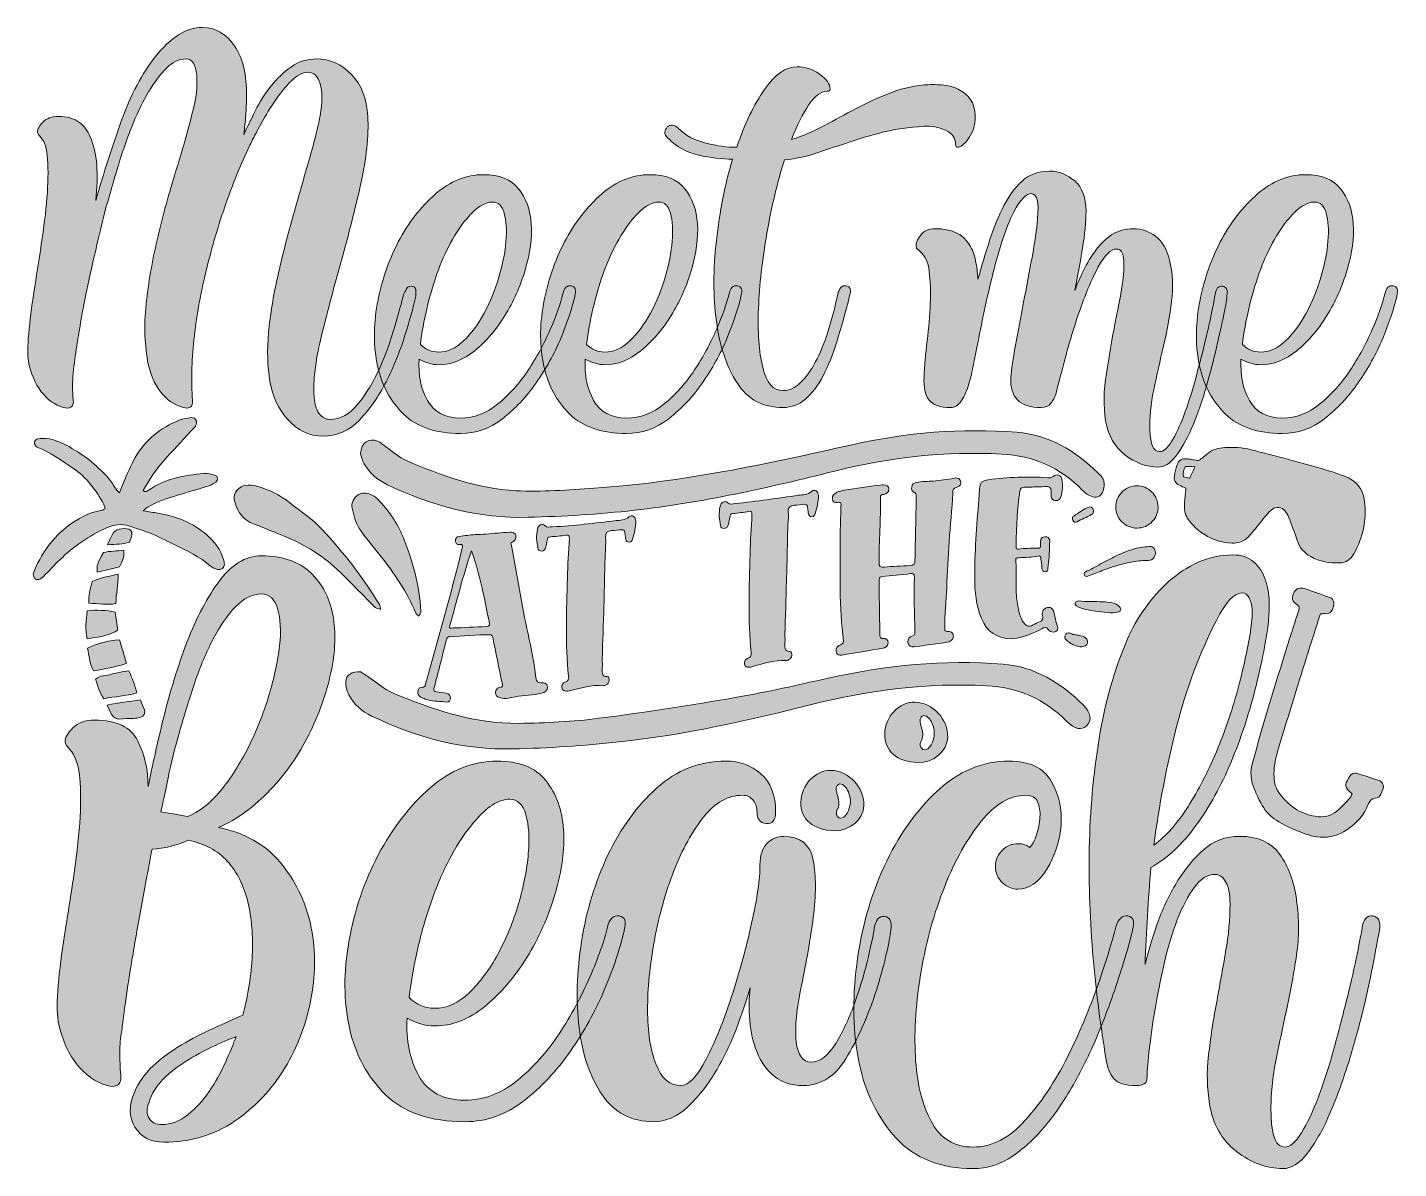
# Model space of a CAD drawing. Header units: inches. Extents: x 0.49 to 5.51, y -5.09 to -0.91.
import ezdxf

# ---------------------------------------------------------------- set-up
doc = ezdxf.new("R2010")
doc.units = ezdxf.units.IN
doc.header["$MEASUREMENT"] = 0
doc.layers.add('Layer 1', color=7, linetype='Continuous')

# ---------------------------------------------------------------- blocks, each defined once
blk = doc.blocks.new('block 3')
at = {"layer": 'Layer 1', "true_color": 0xffffff}
h = blk.add_hatch(color=7, dxfattribs=at)
h.dxf.hatch_style = 2
edge = h.paths.add_edge_path()
edge.add_spline(control_points=[(0.738, -3.4466), (0.819, -3.4466), (0.8721, -3.4722), (0.8972, -3.5235), (0.9222, -3.5748), (0.9347, -3.6302), (0.9347, -3.6897), (0.9466, -3.6302), (0.9639, -3.5527), (0.9865, -3.4573), (1.0092, -3.362), (1.0372, -3.269), (1.0706, -3.1784), (1.1039, -3.0878), (1.1439, -3.0098), (1.1904, -2.9442), (1.2368, -2.8787), (1.2899, -2.8459), (1.3495, -2.8459), (1.4257, -2.8459), (1.4854, -2.8661), (1.5283, -2.9067), (1.5712, -2.9472), (1.5986, -2.9991), (1.6105, -3.0622), (1.6224, -3.1254), (1.62, -3.1957), (1.6033, -3.2732), (1.5867, -3.3506), (1.5598, -3.4264), (1.5229, -3.5002), (1.4859, -3.5741), (1.4389, -3.6414), (1.3817, -3.7023), (1.3244, -3.763), (1.2613, -3.809), (1.1922, -3.8399), (1.2875, -3.859), (1.3626, -3.9013), (1.4174, -3.9668), (1.4722, -4.0324), (1.5092, -4.1075), (1.5283, -4.1921), (1.5473, -4.2768), (1.5485, -4.3661), (1.5318, -4.4603), (1.5151, -4.5545), (1.4829, -4.6409), (1.4353, -4.7195), (1.3876, -4.7982), (1.3262, -4.8631), (1.2511, -4.9144), (1.1761, -4.9656), (1.0896, -4.9913), (0.9919, -4.9913), (0.9442, -4.9913), (0.9091, -4.9728), (0.8864, -4.9359), (0.8637, -4.8989), (0.8632, -4.8566), (0.8846, -4.8089), (0.8989, -4.7732), (0.9216, -4.741), (0.9526, -4.7124), (0.9835, -4.6838), (1.0181, -4.6582), (1.0563, -4.6355), (1.0944, -4.6129), (1.1331, -4.5926), (1.1725, -4.5747), (1.2118, -4.5568), (1.2481, -4.5408), (1.2815, -4.5265), (1.3006, -4.4526), (1.3119, -4.3799), (1.3155, -4.3083), (1.3191, -4.2368), (1.3137, -4.1713), (1.2994, -4.1117), (1.2851, -4.0521), (1.2601, -4.0026), (1.2243, -3.9633), (1.1886, -3.9239), (1.1409, -3.8984), (1.0813, -3.8864), (1.0384, -3.9055), (0.9943, -3.9162), (0.949, -3.9186), (0.9347, -3.9949), (0.921, -4.0688), (0.9079, -4.1403), (0.8947, -4.2118), (0.8834, -4.2768), (0.8739, -4.3352), (0.8644, -4.3936), (0.8566, -4.4442), (0.8507, -4.4871), (0.8447, -4.53), (0.8405, -4.5622), (0.8382, -4.5837), (0.8333, -4.6099), (0.831, -4.6361), (0.831, -4.6623), (0.831, -4.6886), (0.8322, -4.716), (0.8346, -4.7446), (0.8369, -4.7637), (0.8328, -4.7762), (0.8221, -4.7821), (0.8113, -4.788), (0.7988, -4.7886), (0.7845, -4.7839), (0.7416, -4.772), (0.7041, -4.7452), (0.6719, -4.7034), (0.6397, -4.6618), (0.6176, -4.6099), (0.6057, -4.5479), (0.6009, -4.517), (0.6009, -4.4734), (0.6057, -4.4174), (0.6105, -4.3614), (0.6182, -4.3), (0.629, -4.2333), (0.6397, -4.1665), (0.6504, -4.0974), (0.6611, -4.0258), (0.6719, -3.9543), (0.6796, -3.887), (0.6844, -3.8238), (0.6891, -3.7607), (0.6891, -3.7053), (0.6844, -3.6576), (0.6796, -3.6099), (0.6677, -3.5753), (0.6486, -3.5538), (0.6367, -3.5419), (0.6308, -3.5324), (0.6308, -3.5253), (0.6308, -3.511), (0.6403, -3.4943), (0.6594, -3.4752), (0.6784, -3.4561), (0.7046, -3.4466), (0.738, -3.4466)], knot_values=[0, 0, 0, 0, 1, 1, 1, 2, 2, 2, 3, 3, 3, 4, 4, 4, 5, 5, 5, 6, 6, 6, 7, 7, 7, 8, 8, 8, 9, 9, 9, 10, 10, 10, 11, 11, 11, 12, 12, 12, 13, 13, 13, 14, 14, 14, 15, 15, 15, 16, 16, 16, 17, 17, 17, 18, 18, 18, 19, 19, 19, 20, 20, 20, 21, 21, 21, 22, 22, 22, 23, 23, 23, 24, 24, 24, 25, 25, 25, 26, 26, 26, 27, 27, 27, 28, 28, 28, 29, 29, 29, 30, 30, 30, 31, 31, 31, 32, 32, 32, 33, 33, 33, 34, 34, 34, 35, 35, 35, 36, 36, 36, 37, 37, 37, 38, 38, 38, 39, 39, 39, 40, 40, 40, 41, 41, 41, 42, 42, 42, 43, 43, 43, 44, 44, 44, 45, 45, 45, 46, 46, 46, 47, 47, 47, 48, 48, 48, 48], degree=3, periodic=1)
edge = h.paths.add_edge_path()
edge.add_spline(control_points=[(0.9383, -4.8447), (0.9287, -4.8685), (0.9287, -4.8882), (0.9383, -4.9037), (0.9478, -4.9192), (0.9633, -4.9269), (0.9848, -4.9269), (1.0181, -4.9269), (1.0497, -4.915), (1.0795, -4.8912), (1.1093, -4.8673), (1.1355, -4.8387), (1.1582, -4.8054), (1.1808, -4.772), (1.2005, -4.7369), (1.2172, -4.6999), (1.2338, -4.6629), (1.2469, -4.6314), (1.2565, -4.6051), (1.2303, -4.6147), (1.2011, -4.6272), (1.1689, -4.6427), (1.1367, -4.6582), (1.1051, -4.6755), (1.0741, -4.6945), (1.0431, -4.7136), (1.0151, -4.7356), (0.9901, -4.7607), (0.9651, -4.7857), (0.9478, -4.8137), (0.9383, -4.8447)], knot_values=[0, 0, 0, 0, 1, 1, 1, 2, 2, 2, 3, 3, 3, 4, 4, 4, 5, 5, 5, 6, 6, 6, 7, 7, 7, 8, 8, 8, 9, 9, 9, 10, 10, 10, 10], degree=3, periodic=1)
edge = h.paths.add_edge_path()
edge.add_spline(control_points=[(1.3495, -2.9853), (1.3161, -2.9853), (1.2845, -3.0009), (1.2547, -3.0318), (1.2249, -3.0628), (1.1975, -3.1021), (1.1725, -3.1498), (1.1474, -3.1975), (1.1248, -3.2517), (1.1045, -3.3125), (1.0843, -3.3733), (1.0658, -3.4329), (1.0491, -3.4913), (1.0324, -3.5497), (1.0187, -3.6052), (1.008, -3.6576), (0.9973, -3.71), (0.9883, -3.7518), (0.9812, -3.7827), (0.9955, -3.7851), (1.011, -3.7875), (1.0277, -3.7899), (1.0443, -3.7923), (1.061, -3.7958), (1.0777, -3.8006), (1.1206, -3.7839), (1.1611, -3.7523), (1.1993, -3.7058), (1.2374, -3.6593), (1.2714, -3.6063), (1.3012, -3.5467), (1.331, -3.4872), (1.356, -3.4239), (1.3763, -3.3572), (1.3965, -3.2905), (1.4096, -3.2297), (1.4156, -3.1748), (1.4215, -3.12), (1.4192, -3.0747), (1.4085, -3.039), (1.3977, -3.0032), (1.3781, -2.9853), (1.3495, -2.9853)], knot_values=[0, 0, 0, 0, 1, 1, 1, 2, 2, 2, 3, 3, 3, 4, 4, 4, 5, 5, 5, 6, 6, 6, 7, 7, 7, 8, 8, 8, 9, 9, 9, 10, 10, 10, 11, 11, 11, 12, 12, 12, 13, 13, 13, 14, 14, 14, 14], degree=3, periodic=1)
h = blk.add_hatch(color=7, dxfattribs=at)
h.dxf.hatch_style = 2
edge = h.paths.add_edge_path()
edge.add_spline(control_points=[(4.5175, -3.1498), (4.5341, -3.1117), (4.5556, -3.0742), (4.5818, -3.0372), (4.608, -3.0002), (4.6373, -2.9674), (4.6694, -2.9388), (4.7016, -2.9102), (4.7374, -2.887), (4.7767, -2.8691), (4.816, -2.8512), (4.8583, -2.8423), (4.9036, -2.8423), (4.9346, -2.8423), (4.9596, -2.8507), (4.9787, -2.8673), (4.9978, -2.884), (5.0121, -2.9055), (5.0216, -2.9317), (5.0311, -2.9579), (5.0359, -2.9859), (5.0359, -3.0157), (5.0359, -3.0455), (5.0347, -3.0724), (5.0324, -3.0962), (5.0228, -3.1677), (5.0067, -3.2481), (4.9841, -3.3375), (4.9614, -3.4269), (4.9323, -3.5145), (4.8965, -3.6003), (4.8607, -3.6862), (4.8178, -3.7637), (4.7678, -3.8328), (4.7177, -3.9019), (4.6629, -3.9532), (4.6033, -3.9865), (4.5937, -4.1033), (4.5866, -4.2214), (4.5818, -4.3405), (4.5913, -4.3024), (4.6051, -4.2565), (4.623, -4.2028), (4.6408, -4.1492), (4.6641, -4.098), (4.6927, -4.0491), (4.7213, -4.0003), (4.7546, -3.9585), (4.7928, -3.9239), (4.8309, -3.8894), (4.8762, -3.8721), (4.9287, -3.8721), (4.9954, -3.8721), (5.0443, -3.8942), (5.0753, -3.9382), (5.1062, -3.9824), (5.1265, -4.0378), (5.1361, -4.1045), (5.1456, -4.1737), (5.1456, -4.241), (5.1361, -4.3066), (5.1265, -4.3721), (5.1146, -4.4377), (5.1003, -4.5032), (5.086, -4.5688), (5.0723, -4.6343), (5.0592, -4.6999), (5.0461, -4.7655), (5.0407, -4.8316), (5.0431, -4.8983), (5.0454, -4.9722), (5.0622, -5.0092), (5.0932, -5.0092), (5.1122, -5.0092), (5.1325, -4.9918), (5.1539, -4.9573), (5.1754, -4.9227), (5.1962, -4.8787), (5.2165, -4.825), (5.2367, -4.7714), (5.2558, -4.7118), (5.2737, -4.6462), (5.2916, -4.5807), (5.3077, -4.5187), (5.322, -4.4603), (5.3363, -4.4019), (5.3482, -4.3494), (5.3578, -4.303), (5.3673, -4.2565), (5.3732, -4.2249), (5.3757, -4.2082), (5.3804, -4.1749), (5.3935, -4.16), (5.415, -4.1635), (5.4364, -4.1671), (5.4448, -4.1844), (5.44, -4.2154), (5.4352, -4.2368), (5.4281, -4.2738), (5.4186, -4.3262), (5.409, -4.3787), (5.3965, -4.437), (5.381, -4.5014), (5.3655, -4.5658), (5.347, -4.6326), (5.3256, -4.7017), (5.3041, -4.7708), (5.2809, -4.834), (5.2558, -4.8912), (5.2308, -4.9484), (5.204, -4.9954), (5.1754, -5.0324), (5.1468, -5.0694), (5.117, -5.0878), (5.086, -5.0878), (5.0264, -5.0878), (4.9698, -5.067), (4.9162, -5.0253), (4.8625, -4.9835), (4.8297, -4.9257), (4.8178, -4.8518), (4.8083, -4.7946), (4.8071, -4.7351), (4.8143, -4.6731), (4.8214, -4.6111), (4.8309, -4.5479), (4.8429, -4.4835), (4.8548, -4.4192), (4.8661, -4.3561), (4.8768, -4.294), (4.8876, -4.2321), (4.8929, -4.1737), (4.8929, -4.1188), (4.8929, -4.0831), (4.8876, -4.0562), (4.8768, -4.0384), (4.8661, -4.0205), (4.8536, -4.0115), (4.8393, -4.0115), (4.8107, -4.0115), (4.785, -4.0271), (4.7624, -4.058), (4.7397, -4.089), (4.7189, -4.129), (4.6998, -4.1778), (4.6807, -4.2267), (4.6646, -4.2804), (4.6515, -4.3387), (4.6384, -4.3972), (4.6271, -4.4544), (4.6176, -4.5104), (4.608, -4.5664), (4.6009, -4.6171), (4.5961, -4.6623), (4.5913, -4.7076), (4.589, -4.7398), (4.589, -4.7589), (4.589, -4.7756), (4.5759, -4.7839), (4.5497, -4.7839), (4.5091, -4.7839), (4.4817, -4.7756), (4.4674, -4.7589), (4.4531, -4.7422), (4.4435, -4.7172), (4.4388, -4.6838), (4.4197, -4.5718), (4.4042, -4.4496), (4.3923, -4.3173), (4.3804, -4.185), (4.3757, -4.0509), (4.378, -3.915), (4.3804, -3.7791), (4.3923, -3.6457), (4.4138, -3.5145), (4.4352, -3.3834), (4.4697, -3.2619), (4.5175, -3.1498)], knot_values=[0, 0, 0, 0, 1, 1, 1, 2, 2, 2, 3, 3, 3, 4, 4, 4, 5, 5, 5, 6, 6, 6, 7, 7, 7, 8, 8, 8, 9, 9, 9, 10, 10, 10, 11, 11, 11, 12, 12, 12, 13, 13, 13, 14, 14, 14, 15, 15, 15, 16, 16, 16, 17, 17, 17, 18, 18, 18, 19, 19, 19, 20, 20, 20, 21, 21, 21, 22, 22, 22, 23, 23, 23, 24, 24, 24, 25, 25, 25, 26, 26, 26, 27, 27, 27, 28, 28, 28, 29, 29, 29, 30, 30, 30, 31, 31, 31, 32, 32, 32, 33, 33, 33, 34, 34, 34, 35, 35, 35, 36, 36, 36, 37, 37, 37, 38, 38, 38, 39, 39, 39, 40, 40, 40, 41, 41, 41, 42, 42, 42, 43, 43, 43, 44, 44, 44, 45, 45, 45, 46, 46, 46, 47, 47, 47, 48, 48, 48, 49, 49, 49, 50, 50, 50, 51, 51, 51, 52, 52, 52, 53, 53, 53, 54, 54, 54, 55, 55, 55, 56, 56, 56, 57, 57, 57, 58, 58, 58, 59, 59, 59, 59], degree=3, periodic=1)
edge = h.paths.add_edge_path()
edge.add_spline(control_points=[(4.968, -3.1248), (4.968, -3.1176), (4.9692, -3.1063), (4.9716, -3.0908), (4.9739, -3.0753), (4.9745, -3.0592), (4.9734, -3.0425), (4.9721, -3.0259), (4.9686, -3.0116), (4.9626, -2.9996), (4.9567, -2.9877), (4.9477, -2.9817), (4.9358, -2.9817), (4.9072, -2.9817), (4.8762, -3.0152), (4.8429, -3.0819), (4.7808, -3.2034), (4.732, -3.3346), (4.6963, -3.4752), (4.6605, -3.6159), (4.6331, -3.7589), (4.614, -3.9043), (4.6593, -3.8709), (4.701, -3.8238), (4.7392, -3.763), (4.7773, -3.7023), (4.8119, -3.6355), (4.8429, -3.5628), (4.8738, -3.4901), (4.8995, -3.4156), (4.9197, -3.3393), (4.94, -3.263), (4.9561, -3.1915), (4.968, -3.1248)], knot_values=[0, 0, 0, 0, 1, 1, 1, 2, 2, 2, 3, 3, 3, 4, 4, 4, 5, 5, 5, 6, 6, 6, 7, 7, 7, 8, 8, 8, 9, 9, 9, 10, 10, 10, 11, 11, 11, 11], degree=3, periodic=1)
h = blk.add_hatch(color=7, dxfattribs=at)
h.dxf.hatch_style = 2
edge = h.paths.add_edge_path()
edge.add_spline(control_points=[(1.8822, -4.5372), (1.8774, -4.6182), (1.8917, -4.6886), (1.9251, -4.7481), (1.9585, -4.8077), (2.0145, -4.8375), (2.0932, -4.8375), (2.1623, -4.8375), (2.2261, -4.8137), (2.2845, -4.766), (2.3429, -4.7184), (2.3941, -4.6612), (2.4383, -4.5944), (2.4823, -4.5277), (2.5199, -4.4585), (2.5509, -4.387), (2.5819, -4.3155), (2.6033, -4.2547), (2.6153, -4.2046), (2.6224, -4.1737), (2.6367, -4.16), (2.6582, -4.1635), (2.6796, -4.1671), (2.6855, -4.1844), (2.676, -4.2154), (2.676, -4.2154), (2.676, -4.219), (2.676, -4.219), (2.6617, -4.2809), (2.6379, -4.3518), (2.6045, -4.4317), (2.5711, -4.5116), (2.5294, -4.5872), (2.4794, -4.6588), (2.4293, -4.7303), (2.3721, -4.7911), (2.3077, -4.8411), (2.2434, -4.8912), (2.1719, -4.9162), (2.0932, -4.9162), (1.9668, -4.9162), (1.8703, -4.8834), (1.8036, -4.8179), (1.7368, -4.7523), (1.6927, -4.6707), (1.6713, -4.5729), (1.6498, -4.4752), (1.6493, -4.3697), (1.6695, -4.2565), (1.6897, -4.1433), (1.7255, -4.0378), (1.7768, -3.94), (1.828, -3.8423), (1.8912, -3.7607), (1.9663, -3.6951), (2.0414, -3.6295), (2.123, -3.5968), (2.2112, -3.5968), (2.2922, -3.5968), (2.3518, -3.6206), (2.39, -3.6683), (2.4281, -3.716), (2.4496, -3.7756), (2.4543, -3.8471), (2.4591, -3.9186), (2.449, -3.9967), (2.424, -4.0813), (2.3989, -4.1659), (2.3644, -4.244), (2.3203, -4.3155), (2.2761, -4.387), (2.2249, -4.4466), (2.1665, -4.4943), (2.1081, -4.542), (2.0467, -4.5658), (1.9824, -4.5658), (1.949, -4.5658), (1.9156, -4.5563), (1.8822, -4.5372)], knot_values=[0, 0, 0, 0, 1, 1, 1, 2, 2, 2, 3, 3, 3, 4, 4, 4, 5, 5, 5, 6, 6, 6, 7, 7, 7, 8, 8, 8, 9, 9, 9, 10, 10, 10, 11, 11, 11, 12, 12, 12, 13, 13, 13, 14, 14, 14, 15, 15, 15, 16, 16, 16, 17, 17, 17, 18, 18, 18, 19, 19, 19, 20, 20, 20, 21, 21, 21, 22, 22, 22, 23, 23, 23, 24, 24, 24, 25, 25, 25, 26, 26, 26, 26], degree=3, periodic=1)
edge = h.paths.add_edge_path()
edge.add_spline(control_points=[(2.1254, -3.8217), (2.0968, -3.8549), (2.0694, -3.8958), (2.0432, -3.9445), (2.0169, -3.9931), (1.9937, -4.0459), (1.9734, -4.1028), (1.9531, -4.1598), (1.9359, -4.2191), (1.9216, -4.2808), (1.9073, -4.3425), (1.8966, -4.403), (1.8894, -4.4622), (1.9156, -4.4884), (1.9466, -4.5014), (1.9824, -4.5014), (2.0276, -4.5014), (2.07, -4.4825), (2.1093, -4.4445), (2.1486, -4.4066), (2.1838, -4.3591), (2.2148, -4.3021), (2.2457, -4.2452), (2.2708, -4.1841), (2.2899, -4.1188), (2.3089, -4.0535), (2.3208, -3.9925), (2.3256, -3.9355), (2.3304, -3.8786), (2.3274, -3.8311), (2.3167, -3.7931), (2.306, -3.7552), (2.2863, -3.7362), (2.2577, -3.7362), (2.2171, -3.7362), (2.173, -3.7647), (2.1254, -3.8217)], knot_values=[0, 0, 0, 0, 1, 1, 1, 2, 2, 2, 3, 3, 3, 4, 4, 4, 5, 5, 5, 6, 6, 6, 7, 7, 7, 8, 8, 8, 9, 9, 9, 10, 10, 10, 11, 11, 11, 12, 12, 12, 12], degree=3, periodic=1)
h = blk.add_hatch(color=7, dxfattribs=at)
h.dxf.hatch_style = 2
edge = h.paths.add_edge_path()
edge.add_spline(control_points=[(3.2303, -3.7827), (3.2303, -3.8137), (3.2189, -3.828), (3.1963, -3.8256), (3.1736, -3.8233), (3.1623, -3.809), (3.1623, -3.7827), (3.1623, -3.7661), (3.1575, -3.7518), (3.148, -3.7398), (3.1385, -3.7279), (3.1254, -3.7219), (3.1087, -3.7219), (3.0562, -3.7219), (3.0091, -3.7482), (2.9675, -3.8009), (2.9257, -3.8535), (2.8894, -3.9193), (2.8584, -3.9982), (2.8274, -4.0771), (2.8036, -4.1621), (2.7869, -4.2529), (2.7702, -4.3438), (2.7619, -4.4287), (2.7619, -4.5076), (2.7619, -4.5866), (2.772, -4.6523), (2.7923, -4.7049), (2.8125, -4.7576), (2.8429, -4.7839), (2.8834, -4.7839), (2.9121, -4.7839), (2.943, -4.7517), (2.9764, -4.6874), (3.0098, -4.623), (3.0408, -4.5467), (3.0694, -4.4585), (3.098, -4.3704), (3.1224, -4.2809), (3.1427, -4.1903), (3.1629, -4.0998), (3.1731, -4.0282), (3.1731, -3.9758), (3.1731, -3.9424), (3.1814, -3.9168), (3.1981, -3.8989), (3.2147, -3.881), (3.235, -3.8721), (3.2589, -3.8721), (3.3208, -3.8721), (3.3572, -3.9013), (3.368, -3.9597), (3.3787, -4.0181), (3.3787, -4.0879), (3.368, -4.1689), (3.3572, -4.2499), (3.3429, -4.3328), (3.325, -4.4174), (3.3072, -4.502), (3.3006, -4.5706), (3.3054, -4.623), (3.3125, -4.6731), (3.3304, -4.6981), (3.359, -4.6981), (3.3924, -4.6981), (3.4228, -4.6755), (3.4502, -4.6301), (3.4776, -4.5849), (3.5014, -4.5336), (3.5217, -4.4764), (3.5419, -4.4192), (3.558, -4.3644), (3.57, -4.3119), (3.5819, -4.2595), (3.589, -4.2249), (3.5914, -4.2082), (3.5962, -4.1773), (3.6087, -4.163), (3.629, -4.1653), (3.6492, -4.1677), (3.657, -4.1844), (3.6522, -4.2154), (3.6498, -4.2345), (3.6444, -4.2625), (3.6361, -4.2994), (3.6277, -4.3364), (3.617, -4.3763), (3.6039, -4.4192), (3.5908, -4.4621), (3.5747, -4.5062), (3.5557, -4.5515), (3.5366, -4.5968), (3.5163, -4.6373), (3.4949, -4.6731), (3.4543, -4.747), (3.3995, -4.7839), (3.3304, -4.7839), (3.2875, -4.7839), (3.2523, -4.7726), (3.2249, -4.7499), (3.1975, -4.7273), (3.1766, -4.6981), (3.1623, -4.6623), (3.148, -4.6266), (3.1391, -4.5879), (3.1355, -4.5461), (3.132, -4.5044), (3.1325, -4.4645), (3.1373, -4.4263), (3.1254, -4.4692), (3.1087, -4.5187), (3.0873, -4.5747), (3.0658, -4.6308), (3.0402, -4.6838), (3.0104, -4.7338), (2.9805, -4.7839), (2.9466, -4.8268), (2.9085, -4.8626), (2.8703, -4.8983), (2.8286, -4.9162), (2.7833, -4.9162), (2.7023, -4.9162), (2.6397, -4.8834), (2.5956, -4.8179), (2.5514, -4.7523), (2.5235, -4.6707), (2.5116, -4.5729), (2.4997, -4.4752), (2.5026, -4.3697), (2.5205, -4.2565), (2.5384, -4.1433), (2.5706, -4.0378), (2.6171, -3.94), (2.6635, -3.8423), (2.7231, -3.7607), (2.7958, -3.6951), (2.8685, -3.6295), (2.9526, -3.5968), (3.0479, -3.5968), (3.098, -3.5968), (3.1409, -3.6124), (3.1766, -3.6437), (3.2124, -3.675), (3.2303, -3.7214), (3.2303, -3.7827)], knot_values=[0, 0, 0, 0, 1, 1, 1, 2, 2, 2, 3, 3, 3, 4, 4, 4, 5, 5, 5, 6, 6, 6, 7, 7, 7, 8, 8, 8, 9, 9, 9, 10, 10, 10, 11, 11, 11, 12, 12, 12, 13, 13, 13, 14, 14, 14, 15, 15, 15, 16, 16, 16, 17, 17, 17, 18, 18, 18, 19, 19, 19, 20, 20, 20, 21, 21, 21, 22, 22, 22, 23, 23, 23, 24, 24, 24, 25, 25, 25, 26, 26, 26, 27, 27, 27, 28, 28, 28, 29, 29, 29, 30, 30, 30, 31, 31, 31, 32, 32, 32, 33, 33, 33, 34, 34, 34, 35, 35, 35, 36, 36, 36, 37, 37, 37, 38, 38, 38, 39, 39, 39, 40, 40, 40, 41, 41, 41, 42, 42, 42, 43, 43, 43, 44, 44, 44, 45, 45, 45, 46, 46, 46, 47, 47, 47, 48, 48, 48, 48], degree=3, periodic=1)
h = blk.add_hatch(color=7, dxfattribs=at)
h.dxf.hatch_style = 2
edge = h.paths.add_edge_path()
edge.add_spline(control_points=[(4.117, -3.899), (4.1361, -3.899), (4.1504, -3.9038), (4.1599, -3.9134), (4.1694, -3.9038), (4.1778, -3.8881), (4.185, -3.8664), (4.1921, -3.8448), (4.1962, -3.8231), (4.1975, -3.8014), (4.1987, -3.7797), (4.1957, -3.7611), (4.1885, -3.7454), (4.1814, -3.7298), (4.1671, -3.7219), (4.1456, -3.7219), (4.0884, -3.7219), (4.0342, -3.7536), (3.9829, -3.8169), (3.9316, -3.8803), (3.8869, -3.9598), (3.8488, -4.0554), (3.8107, -4.1511), (3.7821, -4.2544), (3.763, -4.3656), (3.7439, -4.4767), (3.7368, -4.5801), (3.7416, -4.6757), (3.7463, -4.7714), (3.7654, -4.8508), (3.7988, -4.9142), (3.8321, -4.9775), (3.8834, -5.0092), (3.9525, -5.0092), (4.0217, -5.0092), (4.0854, -4.9764), (4.1438, -4.9108), (4.2022, -4.8452), (4.2534, -4.7684), (4.2976, -4.6802), (4.3417, -4.592), (4.3792, -4.5032), (4.4102, -4.4138), (4.4412, -4.3244), (4.4626, -4.2547), (4.4746, -4.2046), (4.4841, -4.1737), (4.499, -4.16), (4.5193, -4.1635), (4.5395, -4.1671), (4.5449, -4.1844), (4.5354, -4.2154), (4.5354, -4.2154), (4.5354, -4.219), (4.5354, -4.219), (4.5258, -4.2595), (4.5115, -4.3096), (4.4925, -4.3691), (4.4734, -4.4287), (4.4514, -4.4907), (4.4263, -4.5551), (4.4013, -4.6194), (4.3721, -4.6832), (4.3387, -4.7464), (4.3053, -4.8095), (4.2684, -4.8667), (4.2279, -4.918), (4.1873, -4.9692), (4.1444, -5.0103), (4.0992, -5.0413), (4.0538, -5.0723), (4.0049, -5.0878), (3.9525, -5.0878), (3.8333, -5.0878), (3.7398, -5.0508), (3.6719, -4.977), (3.6039, -4.9031), (3.5586, -4.8113), (3.536, -4.7017), (3.5133, -4.592), (3.5104, -4.4722), (3.527, -4.3423), (3.5437, -4.2124), (3.5771, -4.0926), (3.6271, -3.9829), (3.6772, -3.8733), (3.7416, -3.7815), (3.8202, -3.7076), (3.8989, -3.6338), (3.9871, -3.5968), (4.0848, -3.5968), (4.1587, -3.5968), (4.21, -3.6212), (4.2386, -3.6701), (4.2672, -3.719), (4.2791, -3.7726), (4.2744, -3.831), (4.2696, -3.8894), (4.2523, -3.943), (4.2225, -3.9919), (4.1927, -4.0408), (4.1575, -4.0652), (4.117, -4.0652), (4.0956, -4.0652), (4.0765, -4.0574), (4.0598, -4.0417), (4.0431, -4.0261), (4.0348, -4.0062), (4.0348, -3.9821), (4.0348, -3.958), (4.0431, -3.9381), (4.0598, -3.9225), (4.0765, -3.9069), (4.0956, -3.899), (4.117, -3.899)], knot_values=[0, 0, 0, 0, 1, 1, 1, 2, 2, 2, 3, 3, 3, 4, 4, 4, 5, 5, 5, 6, 6, 6, 7, 7, 7, 8, 8, 8, 9, 9, 9, 10, 10, 10, 11, 11, 11, 12, 12, 12, 13, 13, 13, 14, 14, 14, 15, 15, 15, 16, 16, 16, 17, 17, 17, 18, 18, 18, 19, 19, 19, 20, 20, 20, 21, 21, 21, 22, 22, 22, 23, 23, 23, 24, 24, 24, 25, 25, 25, 26, 26, 26, 27, 27, 27, 28, 28, 28, 29, 29, 29, 30, 30, 30, 31, 31, 31, 32, 32, 32, 33, 33, 33, 34, 34, 34, 35, 35, 35, 36, 36, 36, 37, 37, 37, 38, 38, 38, 38], degree=3, periodic=1)
at = {"layer": 'Layer 1', "lineweight": 0}
for points, knots in [([(0.738, -3.4466), (0.819, -3.4466), (0.8721, -3.4722), (0.8972, -3.5235), (0.9222, -3.5748), (0.9347, -3.6302), (0.9347, -3.6897), (0.9466, -3.6302), (0.9639, -3.5527), (0.9865, -3.4573), (1.0092, -3.362), (1.0372, -3.269), (1.0706, -3.1784), (1.1039, -3.0878), (1.1439, -3.0098), (1.1904, -2.9442), (1.2368, -2.8787), (1.2899, -2.8459), (1.3495, -2.8459), (1.4257, -2.8459), (1.4854, -2.8661), (1.5283, -2.9067), (1.5712, -2.9472), (1.5986, -2.9991), (1.6105, -3.0622), (1.6224, -3.1254), (1.62, -3.1957), (1.6033, -3.2732), (1.5867, -3.3506), (1.5598, -3.4264), (1.5229, -3.5002), (1.4859, -3.5741), (1.4389, -3.6414), (1.3817, -3.7023), (1.3244, -3.763), (1.2613, -3.809), (1.1922, -3.8399), (1.2875, -3.859), (1.3626, -3.9013), (1.4174, -3.9668), (1.4722, -4.0324), (1.5092, -4.1075), (1.5283, -4.1921), (1.5473, -4.2768), (1.5485, -4.3661), (1.5318, -4.4603), (1.5151, -4.5545), (1.4829, -4.6409), (1.4353, -4.7195), (1.3876, -4.7982), (1.3262, -4.8631), (1.2511, -4.9144), (1.1761, -4.9656), (1.0896, -4.9913), (0.9919, -4.9913), (0.9442, -4.9913), (0.9091, -4.9728), (0.8864, -4.9359), (0.8637, -4.8989), (0.8632, -4.8566), (0.8846, -4.8089), (0.8989, -4.7732), (0.9216, -4.741), (0.9526, -4.7124), (0.9835, -4.6838), (1.0181, -4.6582), (1.0563, -4.6355), (1.0944, -4.6129), (1.1331, -4.5926), (1.1725, -4.5747), (1.2118, -4.5568), (1.2481, -4.5408), (1.2815, -4.5265), (1.3006, -4.4526), (1.3119, -4.3799), (1.3155, -4.3083), (1.3191, -4.2368), (1.3137, -4.1713), (1.2994, -4.1117), (1.2851, -4.0521), (1.2601, -4.0026), (1.2243, -3.9633), (1.1886, -3.9239), (1.1409, -3.8984), (1.0813, -3.8864), (1.0384, -3.9055), (0.9943, -3.9162), (0.949, -3.9186), (0.9347, -3.9949), (0.921, -4.0688), (0.9079, -4.1403), (0.8947, -4.2118), (0.8834, -4.2768), (0.8739, -4.3352), (0.8644, -4.3936), (0.8566, -4.4442), (0.8507, -4.4871), (0.8447, -4.53), (0.8405, -4.5622), (0.8382, -4.5837), (0.8333, -4.6099), (0.831, -4.6361), (0.831, -4.6623), (0.831, -4.6886), (0.8322, -4.716), (0.8346, -4.7446), (0.8369, -4.7637), (0.8328, -4.7762), (0.8221, -4.7821), (0.8113, -4.788), (0.7988, -4.7886), (0.7845, -4.7839), (0.7416, -4.772), (0.7041, -4.7452), (0.6719, -4.7034), (0.6397, -4.6618), (0.6176, -4.6099), (0.6057, -4.5479), (0.6009, -4.517), (0.6009, -4.4734), (0.6057, -4.4174), (0.6105, -4.3614), (0.6182, -4.3), (0.629, -4.2333), (0.6397, -4.1665), (0.6504, -4.0974), (0.6611, -4.0258), (0.6719, -3.9543), (0.6796, -3.887), (0.6844, -3.8238), (0.6891, -3.7607), (0.6891, -3.7053), (0.6844, -3.6576), (0.6796, -3.6099), (0.6677, -3.5753), (0.6486, -3.5538), (0.6367, -3.5419), (0.6308, -3.5324), (0.6308, -3.5253), (0.6308, -3.511), (0.6403, -3.4943), (0.6594, -3.4752), (0.6784, -3.4561), (0.7046, -3.4466), (0.738, -3.4466)], [0, 0, 0, 0, 1, 1, 1, 2, 2, 2, 3, 3, 3, 4, 4, 4, 5, 5, 5, 6, 6, 6, 7, 7, 7, 8, 8, 8, 9, 9, 9, 10, 10, 10, 11, 11, 11, 12, 12, 12, 13, 13, 13, 14, 14, 14, 15, 15, 15, 16, 16, 16, 17, 17, 17, 18, 18, 18, 19, 19, 19, 20, 20, 20, 21, 21, 21, 22, 22, 22, 23, 23, 23, 24, 24, 24, 25, 25, 25, 26, 26, 26, 27, 27, 27, 28, 28, 28, 29, 29, 29, 30, 30, 30, 31, 31, 31, 32, 32, 32, 33, 33, 33, 34, 34, 34, 35, 35, 35, 36, 36, 36, 37, 37, 37, 38, 38, 38, 39, 39, 39, 40, 40, 40, 41, 41, 41, 42, 42, 42, 43, 43, 43, 44, 44, 44, 45, 45, 45, 46, 46, 46, 47, 47, 47, 48, 48, 48, 48]), ([(4.5175, -3.1498), (4.5341, -3.1117), (4.5556, -3.0742), (4.5818, -3.0372), (4.608, -3.0002), (4.6373, -2.9674), (4.6694, -2.9388), (4.7016, -2.9102), (4.7374, -2.887), (4.7767, -2.8691), (4.816, -2.8512), (4.8583, -2.8423), (4.9036, -2.8423), (4.9346, -2.8423), (4.9596, -2.8507), (4.9787, -2.8673), (4.9978, -2.884), (5.0121, -2.9055), (5.0216, -2.9317), (5.0311, -2.9579), (5.0359, -2.9859), (5.0359, -3.0157), (5.0359, -3.0455), (5.0347, -3.0724), (5.0324, -3.0962), (5.0228, -3.1677), (5.0067, -3.2481), (4.9841, -3.3375), (4.9614, -3.4269), (4.9323, -3.5145), (4.8965, -3.6003), (4.8607, -3.6862), (4.8178, -3.7637), (4.7678, -3.8328), (4.7177, -3.9019), (4.6629, -3.9532), (4.6033, -3.9865), (4.5937, -4.1033), (4.5866, -4.2214), (4.5818, -4.3405), (4.5913, -4.3024), (4.6051, -4.2565), (4.623, -4.2028), (4.6408, -4.1492), (4.6641, -4.098), (4.6927, -4.0491), (4.7213, -4.0003), (4.7546, -3.9585), (4.7928, -3.9239), (4.8309, -3.8894), (4.8762, -3.8721), (4.9287, -3.8721), (4.9954, -3.8721), (5.0443, -3.8942), (5.0753, -3.9382), (5.1062, -3.9824), (5.1265, -4.0378), (5.1361, -4.1045), (5.1456, -4.1737), (5.1456, -4.241), (5.1361, -4.3066), (5.1265, -4.3721), (5.1146, -4.4377), (5.1003, -4.5032), (5.086, -4.5688), (5.0723, -4.6343), (5.0592, -4.6999), (5.0461, -4.7655), (5.0407, -4.8316), (5.0431, -4.8983), (5.0454, -4.9722), (5.0622, -5.0092), (5.0932, -5.0092), (5.1122, -5.0092), (5.1325, -4.9918), (5.1539, -4.9573), (5.1754, -4.9227), (5.1962, -4.8787), (5.2165, -4.825), (5.2367, -4.7714), (5.2558, -4.7118), (5.2737, -4.6462), (5.2916, -4.5807), (5.3077, -4.5187), (5.322, -4.4603), (5.3363, -4.4019), (5.3482, -4.3494), (5.3578, -4.303), (5.3673, -4.2565), (5.3732, -4.2249), (5.3757, -4.2082), (5.3804, -4.1749), (5.3935, -4.16), (5.415, -4.1635), (5.4364, -4.1671), (5.4448, -4.1844), (5.44, -4.2154), (5.4352, -4.2368), (5.4281, -4.2738), (5.4186, -4.3262), (5.409, -4.3787), (5.3965, -4.437), (5.381, -4.5014), (5.3655, -4.5658), (5.347, -4.6326), (5.3256, -4.7017), (5.3041, -4.7708), (5.2809, -4.834), (5.2558, -4.8912), (5.2308, -4.9484), (5.204, -4.9954), (5.1754, -5.0324), (5.1468, -5.0694), (5.117, -5.0878), (5.086, -5.0878), (5.0264, -5.0878), (4.9698, -5.067), (4.9162, -5.0253), (4.8625, -4.9835), (4.8297, -4.9257), (4.8178, -4.8518), (4.8083, -4.7946), (4.8071, -4.7351), (4.8143, -4.6731), (4.8214, -4.6111), (4.8309, -4.5479), (4.8429, -4.4835), (4.8548, -4.4192), (4.8661, -4.3561), (4.8768, -4.294), (4.8876, -4.2321), (4.8929, -4.1737), (4.8929, -4.1188), (4.8929, -4.0831), (4.8876, -4.0562), (4.8768, -4.0384), (4.8661, -4.0205), (4.8536, -4.0115), (4.8393, -4.0115), (4.8107, -4.0115), (4.785, -4.0271), (4.7624, -4.058), (4.7397, -4.089), (4.7189, -4.129), (4.6998, -4.1778), (4.6807, -4.2267), (4.6646, -4.2804), (4.6515, -4.3387), (4.6384, -4.3972), (4.6271, -4.4544), (4.6176, -4.5104), (4.608, -4.5664), (4.6009, -4.6171), (4.5961, -4.6623), (4.5913, -4.7076), (4.589, -4.7398), (4.589, -4.7589), (4.589, -4.7756), (4.5759, -4.7839), (4.5497, -4.7839), (4.5091, -4.7839), (4.4817, -4.7756), (4.4674, -4.7589), (4.4531, -4.7422), (4.4435, -4.7172), (4.4388, -4.6838), (4.4197, -4.5718), (4.4042, -4.4496), (4.3923, -4.3173), (4.3804, -4.185), (4.3757, -4.0509), (4.378, -3.915), (4.3804, -3.7791), (4.3923, -3.6457), (4.4138, -3.5145), (4.4352, -3.3834), (4.4697, -3.2619), (4.5175, -3.1498)], [0, 0, 0, 0, 1, 1, 1, 2, 2, 2, 3, 3, 3, 4, 4, 4, 5, 5, 5, 6, 6, 6, 7, 7, 7, 8, 8, 8, 9, 9, 9, 10, 10, 10, 11, 11, 11, 12, 12, 12, 13, 13, 13, 14, 14, 14, 15, 15, 15, 16, 16, 16, 17, 17, 17, 18, 18, 18, 19, 19, 19, 20, 20, 20, 21, 21, 21, 22, 22, 22, 23, 23, 23, 24, 24, 24, 25, 25, 25, 26, 26, 26, 27, 27, 27, 28, 28, 28, 29, 29, 29, 30, 30, 30, 31, 31, 31, 32, 32, 32, 33, 33, 33, 34, 34, 34, 35, 35, 35, 36, 36, 36, 37, 37, 37, 38, 38, 38, 39, 39, 39, 40, 40, 40, 41, 41, 41, 42, 42, 42, 43, 43, 43, 44, 44, 44, 45, 45, 45, 46, 46, 46, 47, 47, 47, 48, 48, 48, 49, 49, 49, 50, 50, 50, 51, 51, 51, 52, 52, 52, 53, 53, 53, 54, 54, 54, 55, 55, 55, 56, 56, 56, 57, 57, 57, 58, 58, 58, 59, 59, 59, 59]), ([(1.3495, -2.9853), (1.3161, -2.9853), (1.2845, -3.0009), (1.2547, -3.0318), (1.2249, -3.0628), (1.1975, -3.1021), (1.1725, -3.1498), (1.1474, -3.1975), (1.1248, -3.2517), (1.1045, -3.3125), (1.0843, -3.3733), (1.0658, -3.4329), (1.0491, -3.4913), (1.0324, -3.5497), (1.0187, -3.6052), (1.008, -3.6576), (0.9973, -3.71), (0.9883, -3.7518), (0.9812, -3.7827), (0.9955, -3.7851), (1.011, -3.7875), (1.0277, -3.7899), (1.0443, -3.7923), (1.061, -3.7958), (1.0777, -3.8006), (1.1206, -3.7839), (1.1611, -3.7523), (1.1993, -3.7058), (1.2374, -3.6593), (1.2714, -3.6063), (1.3012, -3.5467), (1.331, -3.4872), (1.356, -3.4239), (1.3763, -3.3572), (1.3965, -3.2905), (1.4096, -3.2297), (1.4156, -3.1748), (1.4215, -3.12), (1.4192, -3.0747), (1.4085, -3.039), (1.3977, -3.0032), (1.3781, -2.9853), (1.3495, -2.9853)], [0, 0, 0, 0, 1, 1, 1, 2, 2, 2, 3, 3, 3, 4, 4, 4, 5, 5, 5, 6, 6, 6, 7, 7, 7, 8, 8, 8, 9, 9, 9, 10, 10, 10, 11, 11, 11, 12, 12, 12, 13, 13, 13, 14, 14, 14, 14]), ([(4.968, -3.1248), (4.968, -3.1176), (4.9692, -3.1063), (4.9716, -3.0908), (4.9739, -3.0753), (4.9745, -3.0592), (4.9734, -3.0425), (4.9721, -3.0259), (4.9686, -3.0116), (4.9626, -2.9996), (4.9567, -2.9877), (4.9477, -2.9817), (4.9358, -2.9817), (4.9072, -2.9817), (4.8762, -3.0152), (4.8429, -3.0819), (4.7808, -3.2034), (4.732, -3.3346), (4.6963, -3.4752), (4.6605, -3.6159), (4.6331, -3.7589), (4.614, -3.9043), (4.6593, -3.8709), (4.701, -3.8238), (4.7392, -3.763), (4.7773, -3.7023), (4.8119, -3.6355), (4.8429, -3.5628), (4.8738, -3.4901), (4.8995, -3.4156), (4.9197, -3.3393), (4.94, -3.263), (4.9561, -3.1915), (4.968, -3.1248)], [0, 0, 0, 0, 1, 1, 1, 2, 2, 2, 3, 3, 3, 4, 4, 4, 5, 5, 5, 6, 6, 6, 7, 7, 7, 8, 8, 8, 9, 9, 9, 10, 10, 10, 11, 11, 11, 11]), ([(1.8822, -4.5372), (1.8774, -4.6182), (1.8917, -4.6886), (1.9251, -4.7481), (1.9585, -4.8077), (2.0145, -4.8375), (2.0932, -4.8375), (2.1623, -4.8375), (2.2261, -4.8137), (2.2845, -4.766), (2.3429, -4.7184), (2.3941, -4.6612), (2.4383, -4.5944), (2.4823, -4.5277), (2.5199, -4.4585), (2.5509, -4.387), (2.5819, -4.3155), (2.6033, -4.2547), (2.6153, -4.2046), (2.6224, -4.1737), (2.6367, -4.16), (2.6582, -4.1635), (2.6796, -4.1671), (2.6855, -4.1844), (2.676, -4.2154), (2.676, -4.2154), (2.676, -4.219), (2.676, -4.219), (2.6617, -4.2809), (2.6379, -4.3518), (2.6045, -4.4317), (2.5711, -4.5116), (2.5294, -4.5872), (2.4794, -4.6588), (2.4293, -4.7303), (2.3721, -4.7911), (2.3077, -4.8411), (2.2434, -4.8912), (2.1719, -4.9162), (2.0932, -4.9162), (1.9668, -4.9162), (1.8703, -4.8834), (1.8036, -4.8179), (1.7368, -4.7523), (1.6927, -4.6707), (1.6713, -4.5729), (1.6498, -4.4752), (1.6493, -4.3697), (1.6695, -4.2565), (1.6897, -4.1433), (1.7255, -4.0378), (1.7768, -3.94), (1.828, -3.8423), (1.8912, -3.7607), (1.9663, -3.6951), (2.0414, -3.6295), (2.123, -3.5968), (2.2112, -3.5968), (2.2922, -3.5968), (2.3518, -3.6206), (2.39, -3.6683), (2.4281, -3.716), (2.4496, -3.7756), (2.4543, -3.8471), (2.4591, -3.9186), (2.449, -3.9967), (2.424, -4.0813), (2.3989, -4.1659), (2.3644, -4.244), (2.3203, -4.3155), (2.2761, -4.387), (2.2249, -4.4466), (2.1665, -4.4943), (2.1081, -4.542), (2.0467, -4.5658), (1.9824, -4.5658), (1.949, -4.5658), (1.9156, -4.5563), (1.8822, -4.5372)], [0, 0, 0, 0, 1, 1, 1, 2, 2, 2, 3, 3, 3, 4, 4, 4, 5, 5, 5, 6, 6, 6, 7, 7, 7, 8, 8, 8, 9, 9, 9, 10, 10, 10, 11, 11, 11, 12, 12, 12, 13, 13, 13, 14, 14, 14, 15, 15, 15, 16, 16, 16, 17, 17, 17, 18, 18, 18, 19, 19, 19, 20, 20, 20, 21, 21, 21, 22, 22, 22, 23, 23, 23, 24, 24, 24, 25, 25, 25, 26, 26, 26, 26]), ([(3.2303, -3.7827), (3.2303, -3.8137), (3.2189, -3.828), (3.1963, -3.8256), (3.1736, -3.8233), (3.1623, -3.809), (3.1623, -3.7827), (3.1623, -3.7661), (3.1575, -3.7518), (3.148, -3.7398), (3.1385, -3.7279), (3.1254, -3.7219), (3.1087, -3.7219), (3.0562, -3.7219), (3.0091, -3.7482), (2.9675, -3.8009), (2.9257, -3.8535), (2.8894, -3.9193), (2.8584, -3.9982), (2.8274, -4.0771), (2.8036, -4.1621), (2.7869, -4.2529), (2.7702, -4.3438), (2.7619, -4.4287), (2.7619, -4.5076), (2.7619, -4.5866), (2.772, -4.6523), (2.7923, -4.7049), (2.8125, -4.7576), (2.8429, -4.7839), (2.8834, -4.7839), (2.9121, -4.7839), (2.943, -4.7517), (2.9764, -4.6874), (3.0098, -4.623), (3.0408, -4.5467), (3.0694, -4.4585), (3.098, -4.3704), (3.1224, -4.2809), (3.1427, -4.1903), (3.1629, -4.0998), (3.1731, -4.0282), (3.1731, -3.9758), (3.1731, -3.9424), (3.1814, -3.9168), (3.1981, -3.8989), (3.2147, -3.881), (3.235, -3.8721), (3.2589, -3.8721), (3.3208, -3.8721), (3.3572, -3.9013), (3.368, -3.9597), (3.3787, -4.0181), (3.3787, -4.0879), (3.368, -4.1689), (3.3572, -4.2499), (3.3429, -4.3328), (3.325, -4.4174), (3.3072, -4.502), (3.3006, -4.5706), (3.3054, -4.623), (3.3125, -4.6731), (3.3304, -4.6981), (3.359, -4.6981), (3.3924, -4.6981), (3.4228, -4.6755), (3.4502, -4.6301), (3.4776, -4.5849), (3.5014, -4.5336), (3.5217, -4.4764), (3.5419, -4.4192), (3.558, -4.3644), (3.57, -4.3119), (3.5819, -4.2595), (3.589, -4.2249), (3.5914, -4.2082), (3.5962, -4.1773), (3.6087, -4.163), (3.629, -4.1653), (3.6492, -4.1677), (3.657, -4.1844), (3.6522, -4.2154), (3.6498, -4.2345), (3.6444, -4.2625), (3.6361, -4.2994), (3.6277, -4.3364), (3.617, -4.3763), (3.6039, -4.4192), (3.5908, -4.4621), (3.5747, -4.5062), (3.5557, -4.5515), (3.5366, -4.5968), (3.5163, -4.6373), (3.4949, -4.6731), (3.4543, -4.747), (3.3995, -4.7839), (3.3304, -4.7839), (3.2875, -4.7839), (3.2523, -4.7726), (3.2249, -4.7499), (3.1975, -4.7273), (3.1766, -4.6981), (3.1623, -4.6623), (3.148, -4.6266), (3.1391, -4.5879), (3.1355, -4.5461), (3.132, -4.5044), (3.1325, -4.4645), (3.1373, -4.4263), (3.1254, -4.4692), (3.1087, -4.5187), (3.0873, -4.5747), (3.0658, -4.6308), (3.0402, -4.6838), (3.0104, -4.7338), (2.9805, -4.7839), (2.9466, -4.8268), (2.9085, -4.8626), (2.8703, -4.8983), (2.8286, -4.9162), (2.7833, -4.9162), (2.7023, -4.9162), (2.6397, -4.8834), (2.5956, -4.8179), (2.5514, -4.7523), (2.5235, -4.6707), (2.5116, -4.5729), (2.4997, -4.4752), (2.5026, -4.3697), (2.5205, -4.2565), (2.5384, -4.1433), (2.5706, -4.0378), (2.6171, -3.94), (2.6635, -3.8423), (2.7231, -3.7607), (2.7958, -3.6951), (2.8685, -3.6295), (2.9526, -3.5968), (3.0479, -3.5968), (3.098, -3.5968), (3.1409, -3.6124), (3.1766, -3.6437), (3.2124, -3.675), (3.2303, -3.7214), (3.2303, -3.7827)], [0, 0, 0, 0, 1, 1, 1, 2, 2, 2, 3, 3, 3, 4, 4, 4, 5, 5, 5, 6, 6, 6, 7, 7, 7, 8, 8, 8, 9, 9, 9, 10, 10, 10, 11, 11, 11, 12, 12, 12, 13, 13, 13, 14, 14, 14, 15, 15, 15, 16, 16, 16, 17, 17, 17, 18, 18, 18, 19, 19, 19, 20, 20, 20, 21, 21, 21, 22, 22, 22, 23, 23, 23, 24, 24, 24, 25, 25, 25, 26, 26, 26, 27, 27, 27, 28, 28, 28, 29, 29, 29, 30, 30, 30, 31, 31, 31, 32, 32, 32, 33, 33, 33, 34, 34, 34, 35, 35, 35, 36, 36, 36, 37, 37, 37, 38, 38, 38, 39, 39, 39, 40, 40, 40, 41, 41, 41, 42, 42, 42, 43, 43, 43, 44, 44, 44, 45, 45, 45, 46, 46, 46, 47, 47, 47, 48, 48, 48, 48]), ([(4.117, -3.899), (4.1361, -3.899), (4.1504, -3.9038), (4.1599, -3.9134), (4.1694, -3.9038), (4.1778, -3.8881), (4.185, -3.8664), (4.1921, -3.8448), (4.1962, -3.8231), (4.1975, -3.8014), (4.1987, -3.7797), (4.1957, -3.7611), (4.1885, -3.7454), (4.1814, -3.7298), (4.1671, -3.7219), (4.1456, -3.7219), (4.0884, -3.7219), (4.0342, -3.7536), (3.9829, -3.8169), (3.9316, -3.8803), (3.8869, -3.9598), (3.8488, -4.0554), (3.8107, -4.1511), (3.7821, -4.2544), (3.763, -4.3656), (3.7439, -4.4767), (3.7368, -4.5801), (3.7416, -4.6757), (3.7463, -4.7714), (3.7654, -4.8508), (3.7988, -4.9142), (3.8321, -4.9775), (3.8834, -5.0092), (3.9525, -5.0092), (4.0217, -5.0092), (4.0854, -4.9764), (4.1438, -4.9108), (4.2022, -4.8452), (4.2534, -4.7684), (4.2976, -4.6802), (4.3417, -4.592), (4.3792, -4.5032), (4.4102, -4.4138), (4.4412, -4.3244), (4.4626, -4.2547), (4.4746, -4.2046), (4.4841, -4.1737), (4.499, -4.16), (4.5193, -4.1635), (4.5395, -4.1671), (4.5449, -4.1844), (4.5354, -4.2154), (4.5354, -4.2154), (4.5354, -4.219), (4.5354, -4.219), (4.5258, -4.2595), (4.5115, -4.3096), (4.4925, -4.3691), (4.4734, -4.4287), (4.4514, -4.4907), (4.4263, -4.5551), (4.4013, -4.6194), (4.3721, -4.6832), (4.3387, -4.7464), (4.3053, -4.8095), (4.2684, -4.8667), (4.2279, -4.918), (4.1873, -4.9692), (4.1444, -5.0103), (4.0992, -5.0413), (4.0538, -5.0723), (4.0049, -5.0878), (3.9525, -5.0878), (3.8333, -5.0878), (3.7398, -5.0508), (3.6719, -4.977), (3.6039, -4.9031), (3.5586, -4.8113), (3.536, -4.7017), (3.5133, -4.592), (3.5104, -4.4722), (3.527, -4.3423), (3.5437, -4.2124), (3.5771, -4.0926), (3.6271, -3.9829), (3.6772, -3.8733), (3.7416, -3.7815), (3.8202, -3.7076), (3.8989, -3.6338), (3.9871, -3.5968), (4.0848, -3.5968), (4.1587, -3.5968), (4.21, -3.6212), (4.2386, -3.6701), (4.2672, -3.719), (4.2791, -3.7726), (4.2744, -3.831), (4.2696, -3.8894), (4.2523, -3.943), (4.2225, -3.9919), (4.1927, -4.0408), (4.1575, -4.0652), (4.117, -4.0652), (4.0956, -4.0652), (4.0765, -4.0574), (4.0598, -4.0417), (4.0431, -4.0261), (4.0348, -4.0062), (4.0348, -3.9821), (4.0348, -3.958), (4.0431, -3.9381), (4.0598, -3.9225), (4.0765, -3.9069), (4.0956, -3.899), (4.117, -3.899)], [0, 0, 0, 0, 1, 1, 1, 2, 2, 2, 3, 3, 3, 4, 4, 4, 5, 5, 5, 6, 6, 6, 7, 7, 7, 8, 8, 8, 9, 9, 9, 10, 10, 10, 11, 11, 11, 12, 12, 12, 13, 13, 13, 14, 14, 14, 15, 15, 15, 16, 16, 16, 17, 17, 17, 18, 18, 18, 19, 19, 19, 20, 20, 20, 21, 21, 21, 22, 22, 22, 23, 23, 23, 24, 24, 24, 25, 25, 25, 26, 26, 26, 27, 27, 27, 28, 28, 28, 29, 29, 29, 30, 30, 30, 31, 31, 31, 32, 32, 32, 33, 33, 33, 34, 34, 34, 35, 35, 35, 36, 36, 36, 37, 37, 37, 38, 38, 38, 38]), ([(2.1254, -3.8217), (2.0968, -3.8549), (2.0694, -3.8958), (2.0432, -3.9445), (2.0169, -3.9931), (1.9937, -4.0459), (1.9734, -4.1028), (1.9531, -4.1598), (1.9359, -4.2191), (1.9216, -4.2808), (1.9073, -4.3425), (1.8966, -4.403), (1.8894, -4.4622), (1.9156, -4.4884), (1.9466, -4.5014), (1.9824, -4.5014), (2.0276, -4.5014), (2.07, -4.4825), (2.1093, -4.4445), (2.1486, -4.4066), (2.1838, -4.3591), (2.2148, -4.3021), (2.2457, -4.2452), (2.2708, -4.1841), (2.2899, -4.1188), (2.3089, -4.0535), (2.3208, -3.9925), (2.3256, -3.9355), (2.3304, -3.8786), (2.3274, -3.8311), (2.3167, -3.7931), (2.306, -3.7552), (2.2863, -3.7362), (2.2577, -3.7362), (2.2171, -3.7362), (2.173, -3.7647), (2.1254, -3.8217)], [0, 0, 0, 0, 1, 1, 1, 2, 2, 2, 3, 3, 3, 4, 4, 4, 5, 5, 5, 6, 6, 6, 7, 7, 7, 8, 8, 8, 9, 9, 9, 10, 10, 10, 11, 11, 11, 12, 12, 12, 12]), ([(0.9383, -4.8447), (0.9287, -4.8685), (0.9287, -4.8882), (0.9383, -4.9037), (0.9478, -4.9192), (0.9633, -4.9269), (0.9848, -4.9269), (1.0181, -4.9269), (1.0497, -4.915), (1.0795, -4.8912), (1.1093, -4.8673), (1.1355, -4.8387), (1.1582, -4.8054), (1.1808, -4.772), (1.2005, -4.7369), (1.2172, -4.6999), (1.2338, -4.6629), (1.2469, -4.6314), (1.2565, -4.6051), (1.2303, -4.6147), (1.2011, -4.6272), (1.1689, -4.6427), (1.1367, -4.6582), (1.1051, -4.6755), (1.0741, -4.6945), (1.0431, -4.7136), (1.0151, -4.7356), (0.9901, -4.7607), (0.9651, -4.7857), (0.9478, -4.8137), (0.9383, -4.8447)], [0, 0, 0, 0, 1, 1, 1, 2, 2, 2, 3, 3, 3, 4, 4, 4, 5, 5, 5, 6, 6, 6, 7, 7, 7, 8, 8, 8, 9, 9, 9, 10, 10, 10, 10])]:
    blk.add_open_spline(points, degree=3, knots=knots, dxfattribs=at)
blk = doc.blocks.new('block 4')
at = {"layer": 'Layer 1', "true_color": 0xffffff}
h = blk.add_hatch(color=7, dxfattribs=at)
h.dxf.hatch_style = 2
edge = h.paths.add_edge_path()
edge.add_spline(control_points=[(1.7385, -1.2376), (1.7419, -1.3094), (1.7333, -1.3913), (1.7128, -1.4835), (1.6923, -1.5757), (1.6687, -1.6691), (1.6422, -1.7639), (1.6157, -1.8587), (1.5918, -1.9492), (1.5704, -2.0354), (1.549, -2.1216), (1.5392, -2.1937), (1.5409, -2.2518), (1.5426, -2.2859), (1.549, -2.3102), (1.5601, -2.3247), (1.5712, -2.3393), (1.5845, -2.3465), (1.5999, -2.3465), (1.6375, -2.3465), (1.6717, -2.3277), (1.7025, -2.29), (1.7333, -2.2524), (1.7598, -2.2084), (1.7821, -2.1579), (1.8043, -2.1075), (1.8227, -2.057), (1.8372, -2.0065), (1.8517, -1.9561), (1.8625, -1.9172), (1.8693, -1.8898), (1.8727, -1.883), (1.8761, -1.8761), (1.8796, -1.8692), (1.883, -1.8624), (1.889, -1.859), (1.8975, -1.859), (1.9078, -1.859), (1.9133, -1.8637), (1.9142, -1.8731), (1.9151, -1.8825), (1.9146, -1.8915), (1.9129, -1.9), (1.9044, -1.9377), (1.8911, -1.9851), (1.8732, -2.0424), (1.8552, -2.0998), (1.8325, -2.1553), (1.8052, -2.2092), (1.7778, -2.2631), (1.7453, -2.3097), (1.7077, -2.3491), (1.67, -2.3884), (1.6256, -2.4081), (1.5742, -2.4081), (1.5246, -2.4081), (1.481, -2.3867), (1.4434, -2.3439), (1.4109, -2.308), (1.3899, -2.2627), (1.3805, -2.2079), (1.3711, -2.1532), (1.3694, -2.0934), (1.3754, -2.0283), (1.3814, -1.9633), (1.3925, -1.8949), (1.4087, -1.8231), (1.425, -1.7512), (1.4429, -1.6802), (1.4626, -1.6101), (1.4823, -1.54), (1.5015, -1.4728), (1.5203, -1.4087), (1.5392, -1.3445), (1.5537, -1.2868), (1.564, -1.2355), (1.5725, -1.1859), (1.5725, -1.1469), (1.564, -1.1187), (1.5554, -1.0905), (1.5409, -1.0764), (1.5203, -1.0764), (1.4998, -1.0764), (1.4789, -1.0871), (1.4575, -1.1084), (1.4361, -1.1299), (1.4156, -1.1555), (1.3959, -1.1854), (1.3762, -1.2154), (1.3583, -1.2453), (1.342, -1.2752), (1.3257, -1.3052), (1.3142, -1.3278), (1.3074, -1.3432), (1.2731, -1.4134), (1.2424, -1.4886), (1.215, -1.569), (1.1876, -1.6495), (1.1641, -1.7307), (1.1444, -1.8128), (1.1248, -1.8949), (1.1107, -1.9757), (1.1021, -2.0553), (1.0935, -2.1348), (1.0918, -2.2079), (1.097, -2.2747), (1.0987, -2.2884), (1.0957, -2.2974), (1.088, -2.3016), (1.0803, -2.3059), (1.0722, -2.3063), (1.0636, -2.3029), (1.0311, -2.2943), (1.0033, -2.2751), (0.9802, -2.2452), (0.9571, -2.2152), (0.9413, -2.178), (0.9328, -2.1335), (0.9208, -2.0634), (0.9195, -1.989), (0.9289, -1.9103), (0.9383, -1.8316), (0.9524, -1.7529), (0.9712, -1.6742), (0.9901, -1.5956), (1.0114, -1.5177), (1.0354, -1.4407), (1.0593, -1.3638), (1.0799, -1.2911), (1.097, -1.2226), (1.1107, -1.173), (1.1158, -1.1281), (1.1124, -1.0879), (1.1089, -1.0477), (1.0961, -1.0276), (1.0739, -1.0276), (1.0482, -1.0276), (1.0242, -1.0388), (1.002, -1.061), (0.9798, -1.0832), (0.9584, -1.1115), (0.9379, -1.1457), (0.9174, -1.1799), (0.8985, -1.2179), (0.8814, -1.2598), (0.8643, -1.3018), (0.8494, -1.3428), (0.8365, -1.383), (0.8237, -1.4232), (0.8126, -1.46), (0.8032, -1.4933), (0.7938, -1.5267), (0.7865, -1.5511), (0.7814, -1.5665), (0.7676, -1.6212), (0.7548, -1.6747), (0.7429, -1.7268), (0.7309, -1.779), (0.7202, -1.8274), (0.7108, -1.8718), (0.7014, -1.9163), (0.6937, -1.9565), (0.6877, -1.9924), (0.6817, -2.0283), (0.677, -2.0566), (0.6736, -2.0771), (0.6685, -2.1113), (0.6642, -2.1442), (0.6608, -2.1759), (0.6573, -2.2076), (0.6573, -2.2405), (0.6608, -2.2747), (0.6624, -2.2884), (0.6595, -2.2974), (0.6518, -2.3016), (0.6441, -2.3059), (0.6351, -2.3063), (0.6248, -2.3029), (0.594, -2.2943), (0.5671, -2.2751), (0.544, -2.2452), (0.5209, -2.2152), (0.5051, -2.178), (0.4965, -2.1335), (0.4931, -2.1113), (0.4936, -2.0775), (0.4978, -2.0322), (0.5021, -1.9869), (0.5085, -1.9364), (0.5171, -1.8808), (0.5256, -1.8252), (0.5346, -1.767), (0.544, -1.7063), (0.5534, -1.6456), (0.5603, -1.5887), (0.5646, -1.5357), (0.5688, -1.4827), (0.5697, -1.436), (0.5671, -1.3958), (0.5646, -1.3557), (0.5564, -1.3287), (0.5427, -1.315), (0.5342, -1.3065), (0.5299, -1.2996), (0.5299, -1.2945), (0.5299, -1.2842), (0.5363, -1.2723), (0.5492, -1.2586), (0.562, -1.2449), (0.5812, -1.238), (0.6069, -1.238), (0.6377, -1.238), (0.6624, -1.2449), (0.6813, -1.2586), (0.7001, -1.2723), (0.7138, -1.2902), (0.7223, -1.3124), (0.736, -1.3415), (0.7442, -1.3757), (0.7467, -1.4151), (0.7493, -1.4544), (0.748, -1.4981), (0.7429, -1.5459), (0.7719, -1.445), (0.8036, -1.3471), (0.8378, -1.2521), (0.872, -1.1572), (0.9131, -1.0798), (0.961, -1.0199), (1.0174, -0.9481), (1.0747, -0.9122), (1.1329, -0.9122), (1.1808, -0.9122), (1.2201, -0.9348), (1.2509, -0.9801), (1.2817, -1.0255), (1.2962, -1.0866), (1.2945, -1.1636), (1.2945, -1.1876), (1.2937, -1.2111), (1.292, -1.2342), (1.2903, -1.2573), (1.2877, -1.2808), (1.2843, -1.3047), (1.2962, -1.2791), (1.3103, -1.25), (1.3266, -1.2175), (1.3429, -1.185), (1.3621, -1.1546), (1.3844, -1.1264), (1.4066, -1.0982), (1.4314, -1.0747), (1.4588, -1.0558), (1.4861, -1.037), (1.5169, -1.0276), (1.5511, -1.0276), (1.599, -1.0276), (1.6414, -1.0464), (1.6782, -1.084), (1.7149, -1.1216), (1.735, -1.1727), (1.7385, -1.2376)], knot_values=[0, 0, 0, 0, 1, 1, 1, 2, 2, 2, 3, 3, 3, 4, 4, 4, 5, 5, 5, 6, 6, 6, 7, 7, 7, 8, 8, 8, 9, 9, 9, 10, 10, 10, 11, 11, 11, 12, 12, 12, 13, 13, 13, 14, 14, 14, 15, 15, 15, 16, 16, 16, 17, 17, 17, 18, 18, 18, 19, 19, 19, 20, 20, 20, 21, 21, 21, 22, 22, 22, 23, 23, 23, 24, 24, 24, 25, 25, 25, 26, 26, 26, 27, 27, 27, 28, 28, 28, 29, 29, 29, 30, 30, 30, 31, 31, 31, 32, 32, 32, 33, 33, 33, 34, 34, 34, 35, 35, 35, 36, 36, 36, 37, 37, 37, 38, 38, 38, 39, 39, 39, 40, 40, 40, 41, 41, 41, 42, 42, 42, 43, 43, 43, 44, 44, 44, 45, 45, 45, 46, 46, 46, 47, 47, 47, 48, 48, 48, 49, 49, 49, 50, 50, 50, 51, 51, 51, 52, 52, 52, 53, 53, 53, 54, 54, 54, 55, 55, 55, 56, 56, 56, 57, 57, 57, 58, 58, 58, 59, 59, 59, 60, 60, 60, 61, 61, 61, 62, 62, 62, 63, 63, 63, 64, 64, 64, 65, 65, 65, 66, 66, 66, 67, 67, 67, 68, 68, 68, 69, 69, 69, 70, 70, 70, 71, 71, 71, 72, 72, 72, 73, 73, 73, 74, 74, 74, 75, 75, 75, 76, 76, 76, 77, 77, 77, 78, 78, 78, 79, 79, 79, 80, 80, 80, 81, 81, 81, 82, 82, 82, 83, 83, 83, 84, 84, 84, 85, 85, 85, 86, 86, 86, 87, 87, 87, 87], degree=3, periodic=1)
h = blk.add_hatch(color=7, dxfattribs=at)
h.dxf.hatch_style = 2
edge = h.paths.add_edge_path()
edge.add_spline(control_points=[(3.3088, -1.0558), (3.3378, -1.0558), (3.3652, -1.0648), (3.3909, -1.0828), (3.4165, -1.1007), (3.4294, -1.1192), (3.4294, -1.138), (3.4294, -1.1431), (3.4259, -1.1457), (3.4191, -1.1457), (3.3968, -1.1457), (3.3746, -1.1619), (3.3524, -1.1944), (3.3301, -1.2269), (3.3088, -1.2697), (3.2882, -1.3227), (3.331, -1.309), (3.3712, -1.2919), (3.4088, -1.2714), (3.4464, -1.2509), (3.4845, -1.2303), (3.523, -1.2098), (3.5615, -1.1893), (3.6013, -1.1709), (3.6423, -1.1546), (3.6834, -1.1384), (3.727, -1.1277), (3.7732, -1.1226), (3.7937, -1.1209), (3.8151, -1.1209), (3.8374, -1.1226), (3.8596, -1.1243), (3.8797, -1.1294), (3.8976, -1.138), (3.9156, -1.1465), (3.9306, -1.1589), (3.9426, -1.1752), (3.9545, -1.1914), (3.9605, -1.2132), (3.9605, -1.2406), (3.9605, -1.2663), (3.9537, -1.2902), (3.94, -1.3124), (3.9263, -1.3347), (3.9126, -1.3475), (3.8989, -1.3509), (3.8921, -1.3509), (3.8887, -1.3475), (3.8887, -1.3407), (3.8887, -1.3167), (3.8762, -1.2992), (3.8515, -1.2881), (3.8266, -1.277), (3.8005, -1.2723), (3.7732, -1.274), (3.7168, -1.2774), (3.6667, -1.2847), (3.6231, -1.2958), (3.5795, -1.3069), (3.5384, -1.3189), (3.4999, -1.3317), (3.4614, -1.3445), (3.4233, -1.3573), (3.3857, -1.3702), (3.3481, -1.383), (3.307, -1.392), (3.2626, -1.3971), (3.2369, -1.4775), (3.2155, -1.5669), (3.1984, -1.6653), (3.1813, -1.7636), (3.1711, -1.8556), (3.1676, -1.9411), (3.1642, -2.0266), (3.1693, -2.0981), (3.183, -2.1553), (3.1967, -2.2127), (3.2215, -2.2413), (3.2574, -2.2413), (3.2797, -2.2413), (3.3006, -2.2319), (3.3203, -2.2131), (3.34, -2.1943), (3.3584, -2.1691), (3.3755, -2.1374), (3.3926, -2.1058), (3.4079, -2.0685), (3.4217, -2.0258), (3.4353, -1.983), (3.4473, -1.9377), (3.4576, -1.8898), (3.4627, -1.8658), (3.473, -1.8551), (3.4884, -1.8577), (3.5038, -1.8603), (3.508, -1.8727), (3.5012, -1.8949), (3.4858, -1.9548), (3.4704, -2.0095), (3.455, -2.0591), (3.4396, -2.1088), (3.4225, -2.1515), (3.4037, -2.1874), (3.3849, -2.2233), (3.3635, -2.2516), (3.3396, -2.2721), (3.3156, -2.2926), (3.2882, -2.3029), (3.2574, -2.3029), (3.1839, -2.3029), (3.1279, -2.273), (3.0894, -2.2131), (3.0509, -2.1532), (3.0256, -2.078), (3.0137, -1.9873), (3.0017, -1.8966), (3.0017, -1.7983), (3.0137, -1.6922), (3.0256, -1.5861), (3.0453, -1.4869), (3.0727, -1.3945), (3.0333, -1.3945), (2.9919, -1.3894), (2.9482, -1.3791), (2.9046, -1.3689), (2.8683, -1.3492), (2.8392, -1.3201), (2.8392, -1.3201), (2.8366, -1.3176), (2.8366, -1.3176), (2.8281, -1.3107), (2.8242, -1.3035), (2.8251, -1.2958), (2.826, -1.2881), (2.8289, -1.2817), (2.8341, -1.2765), (2.8392, -1.2714), (2.8456, -1.2693), (2.8533, -1.2701), (2.861, -1.271), (2.8683, -1.2748), (2.8751, -1.2817), (2.9008, -1.3073), (2.9341, -1.3253), (2.9752, -1.3355), (3.0163, -1.3458), (3.0539, -1.3509), (3.0881, -1.3509), (3.1172, -1.2654), (3.151, -1.1948), (3.1895, -1.1392), (3.2279, -1.0837), (3.2677, -1.0558), (3.3088, -1.0558)], knot_values=[0, 0, 0, 0, 1, 1, 1, 2, 2, 2, 3, 3, 3, 4, 4, 4, 5, 5, 5, 6, 6, 6, 7, 7, 7, 8, 8, 8, 9, 9, 9, 10, 10, 10, 11, 11, 11, 12, 12, 12, 13, 13, 13, 14, 14, 14, 15, 15, 15, 16, 16, 16, 17, 17, 17, 18, 18, 18, 19, 19, 19, 20, 20, 20, 21, 21, 21, 22, 22, 22, 23, 23, 23, 24, 24, 24, 25, 25, 25, 26, 26, 26, 27, 27, 27, 28, 28, 28, 29, 29, 29, 30, 30, 30, 31, 31, 31, 32, 32, 32, 33, 33, 33, 34, 34, 34, 35, 35, 35, 36, 36, 36, 37, 37, 37, 38, 38, 38, 39, 39, 39, 40, 40, 40, 41, 41, 41, 42, 42, 42, 43, 43, 43, 44, 44, 44, 45, 45, 45, 46, 46, 46, 47, 47, 47, 48, 48, 48, 49, 49, 49, 50, 50, 50, 51, 51, 51, 51], degree=3, periodic=1)
h = blk.add_hatch(color=7, dxfattribs=at)
h.dxf.hatch_style = 2
edge = h.paths.add_edge_path()
edge.add_spline(control_points=[(1.9257, -2.1258), (1.9223, -2.184), (1.9326, -2.2345), (1.9565, -2.2772), (1.9805, -2.32), (2.0207, -2.3414), (2.0771, -2.3414), (2.1267, -2.3414), (2.1725, -2.3242), (2.2144, -2.29), (2.2563, -2.2558), (2.2931, -2.2148), (2.3247, -2.1669), (2.3564, -2.119), (2.3833, -2.0694), (2.4056, -2.0181), (2.4278, -1.9668), (2.4432, -1.9231), (2.4518, -1.8872), (2.4569, -1.865), (2.4672, -1.8551), (2.4826, -1.8577), (2.4979, -1.8603), (2.5022, -1.8727), (2.4954, -1.8949), (2.4954, -1.8949), (2.4954, -1.8975), (2.4954, -1.8975), (2.4851, -1.942), (2.468, -1.9928), (2.4441, -2.0501), (2.4201, -2.1075), (2.3902, -2.1618), (2.3543, -2.2131), (2.3183, -2.2644), (2.2773, -2.308), (2.2311, -2.3439), (2.1849, -2.3799), (2.1336, -2.3978), (2.0771, -2.3978), (1.9864, -2.3978), (1.9172, -2.3743), (1.8693, -2.3273), (1.8214, -2.2802), (1.7897, -2.2217), (1.7744, -2.1515), (1.759, -2.0814), (1.7586, -2.0057), (1.7731, -1.9244), (1.7876, -1.8432), (1.8132, -1.7675), (1.85, -1.6973), (1.8868, -1.6272), (1.9322, -1.5686), (1.986, -1.5216), (2.0399, -1.4745), (2.0985, -1.451), (2.1618, -1.451), (2.2199, -1.451), (2.2627, -1.4681), (2.2901, -1.5023), (2.3174, -1.5366), (2.3328, -1.5793), (2.3363, -1.6306), (2.3397, -1.6819), (2.3324, -1.738), (2.3145, -1.7987), (2.2965, -1.8594), (2.2717, -1.9154), (2.2401, -1.9668), (2.2084, -2.0181), (2.1716, -2.0608), (2.1297, -2.095), (2.0878, -2.1293), (2.0438, -2.1464), (1.9976, -2.1464), (1.9736, -2.1464), (1.9497, -2.1395), (1.9257, -2.1258)], knot_values=[0, 0, 0, 0, 1, 1, 1, 2, 2, 2, 3, 3, 3, 4, 4, 4, 5, 5, 5, 6, 6, 6, 7, 7, 7, 8, 8, 8, 9, 9, 9, 10, 10, 10, 11, 11, 11, 12, 12, 12, 13, 13, 13, 14, 14, 14, 15, 15, 15, 16, 16, 16, 17, 17, 17, 18, 18, 18, 19, 19, 19, 20, 20, 20, 21, 21, 21, 22, 22, 22, 23, 23, 23, 24, 24, 24, 25, 25, 25, 26, 26, 26, 26], degree=3, periodic=1)
edge = h.paths.add_edge_path()
edge.add_spline(control_points=[(2.1002, -1.6124), (2.0797, -1.6362), (2.06, -1.6656), (2.0412, -1.7005), (2.0224, -1.7354), (2.0057, -1.7733), (1.9912, -1.8141), (1.9766, -1.855), (1.9642, -1.8976), (1.954, -1.9418), (1.9437, -1.9861), (1.936, -2.0295), (1.9309, -2.0721), (1.9497, -2.0908), (1.9719, -2.1002), (1.9976, -2.1002), (2.0301, -2.1002), (2.0605, -2.0866), (2.0887, -2.0593), (2.1169, -2.0321), (2.1421, -1.9981), (2.1644, -1.9572), (2.1866, -1.9163), (2.2045, -1.8724), (2.2183, -1.8256), (2.2319, -1.7788), (2.2405, -1.735), (2.2439, -1.6941), (2.2473, -1.6532), (2.2452, -1.6192), (2.2375, -1.5919), (2.2298, -1.5647), (2.2157, -1.5511), (2.1952, -1.5511), (2.166, -1.5511), (2.1344, -1.5715), (2.1002, -1.6124)], knot_values=[0, 0, 0, 0, 1, 1, 1, 2, 2, 2, 3, 3, 3, 4, 4, 4, 5, 5, 5, 6, 6, 6, 7, 7, 7, 8, 8, 8, 9, 9, 9, 10, 10, 10, 11, 11, 11, 12, 12, 12, 12], degree=3, periodic=1)
h = blk.add_hatch(color=7, dxfattribs=at)
h.dxf.hatch_style = 2
edge = h.paths.add_edge_path()
edge.add_spline(control_points=[(2.5339, -2.1258), (2.5304, -2.184), (2.5407, -2.2345), (2.5646, -2.2772), (2.5886, -2.32), (2.6288, -2.3414), (2.6852, -2.3414), (2.7348, -2.3414), (2.7806, -2.3242), (2.8225, -2.29), (2.8644, -2.2558), (2.9012, -2.2148), (2.9329, -2.1669), (2.9645, -2.119), (2.9914, -2.0694), (3.0137, -2.0181), (3.0359, -1.9668), (3.0513, -1.9231), (3.0599, -1.8872), (3.065, -1.865), (3.0753, -1.8551), (3.0907, -1.8577), (3.106, -1.8603), (3.1103, -1.8727), (3.1035, -1.8949), (3.1035, -1.8949), (3.1035, -1.8975), (3.1035, -1.8975), (3.0932, -1.942), (3.0761, -1.9928), (3.0522, -2.0501), (3.0282, -2.1075), (2.9983, -2.1618), (2.9624, -2.2131), (2.9264, -2.2644), (2.8854, -2.308), (2.8392, -2.3439), (2.793, -2.3799), (2.7417, -2.3978), (2.6852, -2.3978), (2.5945, -2.3978), (2.5253, -2.3743), (2.4774, -2.3273), (2.4295, -2.2802), (2.3979, -2.2217), (2.3825, -2.1515), (2.3671, -2.0814), (2.3667, -2.0057), (2.3812, -1.9244), (2.3957, -1.8432), (2.4214, -1.7675), (2.4582, -1.6973), (2.4949, -1.6272), (2.5403, -1.5686), (2.5942, -1.5216), (2.648, -1.4745), (2.7066, -1.451), (2.7699, -1.451), (2.8281, -1.451), (2.8708, -1.4681), (2.8982, -1.5023), (2.9256, -1.5366), (2.941, -1.5793), (2.9444, -1.6306), (2.9478, -1.6819), (2.9405, -1.738), (2.9226, -1.7987), (2.9046, -1.8594), (2.8798, -1.9154), (2.8482, -1.9668), (2.8165, -2.0181), (2.7797, -2.0608), (2.7378, -2.095), (2.6959, -2.1293), (2.6519, -2.1464), (2.6057, -2.1464), (2.5817, -2.1464), (2.5578, -2.1395), (2.5339, -2.1258)], knot_values=[0, 0, 0, 0, 1, 1, 1, 2, 2, 2, 3, 3, 3, 4, 4, 4, 5, 5, 5, 6, 6, 6, 7, 7, 7, 8, 8, 8, 9, 9, 9, 10, 10, 10, 11, 11, 11, 12, 12, 12, 13, 13, 13, 14, 14, 14, 15, 15, 15, 16, 16, 16, 17, 17, 17, 18, 18, 18, 19, 19, 19, 20, 20, 20, 21, 21, 21, 22, 22, 22, 23, 23, 23, 24, 24, 24, 25, 25, 25, 26, 26, 26, 26], degree=3, periodic=1)
edge = h.paths.add_edge_path()
edge.add_spline(control_points=[(2.7083, -1.6124), (2.6878, -1.6362), (2.6681, -1.6656), (2.6493, -1.7005), (2.6305, -1.7354), (2.6138, -1.7733), (2.5993, -1.8141), (2.5847, -1.855), (2.5723, -1.8976), (2.5621, -1.9418), (2.5518, -1.9861), (2.5441, -2.0295), (2.539, -2.0721), (2.5578, -2.0908), (2.58, -2.1002), (2.6057, -2.1002), (2.6382, -2.1002), (2.6686, -2.0866), (2.6968, -2.0593), (2.725, -2.0321), (2.7502, -1.9981), (2.7725, -1.9572), (2.7947, -1.9163), (2.8127, -1.8724), (2.8264, -1.8256), (2.84, -1.7788), (2.8486, -1.735), (2.852, -1.6941), (2.8554, -1.6532), (2.8533, -1.6192), (2.8456, -1.5919), (2.8379, -1.5647), (2.8238, -1.5511), (2.8033, -1.5511), (2.7742, -1.5511), (2.7425, -1.5715), (2.7083, -1.6124)], knot_values=[0, 0, 0, 0, 1, 1, 1, 2, 2, 2, 3, 3, 3, 4, 4, 4, 5, 5, 5, 6, 6, 6, 7, 7, 7, 8, 8, 8, 9, 9, 9, 10, 10, 10, 11, 11, 11, 12, 12, 12, 12], degree=3, periodic=1)
h = blk.add_hatch(color=7, dxfattribs=at)
h.dxf.hatch_style = 2
edge = h.paths.add_edge_path()
edge.add_spline(control_points=[(4.1016, -1.587), (4.0862, -1.6178), (4.0717, -1.6546), (4.058, -1.6973), (4.0443, -1.7401), (4.0319, -1.7846), (4.0208, -1.8308), (4.0096, -1.8769), (3.9994, -1.9227), (3.99, -1.968), (3.9806, -2.0134), (3.9724, -2.054), (3.9656, -2.0899), (3.9622, -2.1036), (3.9583, -2.1224), (3.9541, -2.1464), (3.9498, -2.1703), (3.9442, -2.1938), (3.9374, -2.2169), (3.9305, -2.24), (3.9216, -2.2601), (3.9105, -2.2772), (3.8993, -2.2943), (3.8861, -2.3029), (3.8707, -2.3029), (3.8313, -2.3029), (3.8048, -2.2935), (3.7911, -2.2747), (3.7774, -2.2558), (3.7714, -2.2285), (3.7732, -2.1925), (3.7749, -2.1515), (3.7787, -2.107), (3.7847, -2.0591), (3.7907, -2.0113), (3.7945, -1.9655), (3.7963, -1.9218), (3.7979, -1.8782), (3.7967, -1.8393), (3.7924, -1.8051), (3.7881, -1.7709), (3.7774, -1.747), (3.7603, -1.7332), (3.7569, -1.7298), (3.7535, -1.7268), (3.7501, -1.7243), (3.7466, -1.7217), (3.7449, -1.7179), (3.7449, -1.7127), (3.7432, -1.7025), (3.7484, -1.6892), (3.7603, -1.673), (3.7723, -1.6567), (3.7903, -1.6486), (3.8142, -1.6486), (3.8741, -1.6486), (3.916, -1.6683), (3.9399, -1.7076), (3.9502, -1.7247), (3.9575, -1.744), (3.9618, -1.7653), (3.966, -1.7867), (3.969, -1.8094), (3.9707, -1.8333), (3.9844, -1.7837), (3.999, -1.7354), (4.0144, -1.6883), (4.0298, -1.6413), (4.0468, -1.5998), (4.0657, -1.5639), (4.0828, -1.5297), (4.1046, -1.5002), (4.1311, -1.4754), (4.1576, -1.4506), (4.1914, -1.4382), (4.2325, -1.4382), (4.2667, -1.4382), (4.2975, -1.4501), (4.3248, -1.4741), (4.3522, -1.4981), (4.3659, -1.5348), (4.3659, -1.5844), (4.3659, -1.6238), (4.3616, -1.6691), (4.3531, -1.7204), (4.3445, -1.7717), (4.3351, -1.8231), (4.3248, -1.8744), (4.3334, -1.8522), (4.3441, -1.8278), (4.3569, -1.8012), (4.3697, -1.7747), (4.3847, -1.7499), (4.4018, -1.7268), (4.4189, -1.7037), (4.4386, -1.6849), (4.4608, -1.6704), (4.4831, -1.6559), (4.5096, -1.6486), (4.5404, -1.6486), (4.5694, -1.6486), (4.5964, -1.658), (4.6212, -1.6768), (4.646, -1.6956), (4.6626, -1.7247), (4.6713, -1.764), (4.6832, -1.8102), (4.6857, -1.8603), (4.6789, -1.9141), (4.6721, -1.968), (4.6623, -2.0224), (4.6495, -2.0771), (4.6366, -2.1318), (4.6246, -2.1857), (4.6135, -2.2387), (4.6024, -2.2918), (4.5977, -2.3405), (4.5994, -2.385), (4.6011, -2.438), (4.613, -2.4645), (4.6353, -2.4645), (4.649, -2.4645), (4.6636, -2.4521), (4.6789, -2.4273), (4.6943, -2.4025), (4.7093, -2.3709), (4.7238, -2.3324), (4.7383, -2.2939), (4.7521, -2.2512), (4.7649, -2.2041), (4.7778, -2.1571), (4.7892, -2.1126), (4.7996, -2.0707), (4.8098, -2.0288), (4.8184, -1.9911), (4.8252, -1.9578), (4.832, -1.9244), (4.8363, -1.9018), (4.838, -1.8898), (4.8414, -1.8676), (4.8504, -1.8573), (4.865, -1.859), (4.8795, -1.8607), (4.8851, -1.8727), (4.8816, -1.8949), (4.8799, -1.912), (4.8753, -1.939), (4.8675, -1.9757), (4.8598, -2.0125), (4.8504, -2.054), (4.8393, -2.1002), (4.8282, -2.1464), (4.8154, -2.1943), (4.8008, -2.2439), (4.7862, -2.2935), (4.77, -2.3388), (4.7521, -2.3799), (4.7341, -2.4209), (4.7149, -2.4547), (4.6943, -2.4812), (4.6738, -2.5077), (4.6524, -2.521), (4.6302, -2.521), (4.5874, -2.521), (4.5468, -2.506), (4.5083, -2.4761), (4.4698, -2.4461), (4.4463, -2.4046), (4.4377, -2.3516), (4.4292, -2.2969), (4.4301, -2.2392), (4.4403, -2.1784), (4.4506, -2.1177), (4.4608, -2.0574), (4.4711, -1.9975), (4.4745, -1.9822), (4.4792, -1.9595), (4.4852, -1.9295), (4.4912, -1.8996), (4.4963, -1.8692), (4.5006, -1.8385), (4.5049, -1.8077), (4.5057, -1.7807), (4.5032, -1.7576), (4.5006, -1.7345), (4.4925, -1.723), (4.4788, -1.723), (4.4566, -1.723), (4.4339, -1.7448), (4.4108, -1.7884), (4.3877, -1.832), (4.3659, -1.883), (4.3454, -1.9411), (4.3248, -1.9993), (4.3069, -2.0574), (4.2915, -2.1156), (4.2761, -2.1737), (4.2649, -2.2165), (4.2581, -2.2439), (4.253, -2.2627), (4.2461, -2.2772), (4.2376, -2.2875), (4.229, -2.2977), (4.2171, -2.3029), (4.2017, -2.3029), (4.123, -2.3029), (4.0862, -2.2661), (4.0913, -2.1925), (4.093, -2.1635), (4.0986, -2.1241), (4.108, -2.0745), (4.1174, -2.0249), (4.1273, -1.9728), (4.1375, -1.918), (4.1478, -1.8633), (4.1581, -1.8085), (4.1683, -1.7538), (4.1786, -1.6991), (4.1854, -1.652), (4.1888, -1.6126), (4.194, -1.5511), (4.1863, -1.5203), (4.1658, -1.5203), (4.1469, -1.5203), (4.1255, -1.5425), (4.1016, -1.587)], knot_values=[0, 0, 0, 0, 1, 1, 1, 2, 2, 2, 3, 3, 3, 4, 4, 4, 5, 5, 5, 6, 6, 6, 7, 7, 7, 8, 8, 8, 9, 9, 9, 10, 10, 10, 11, 11, 11, 12, 12, 12, 13, 13, 13, 14, 14, 14, 15, 15, 15, 16, 16, 16, 17, 17, 17, 18, 18, 18, 19, 19, 19, 20, 20, 20, 21, 21, 21, 22, 22, 22, 23, 23, 23, 24, 24, 24, 25, 25, 25, 26, 26, 26, 27, 27, 27, 28, 28, 28, 29, 29, 29, 30, 30, 30, 31, 31, 31, 32, 32, 32, 33, 33, 33, 34, 34, 34, 35, 35, 35, 36, 36, 36, 37, 37, 37, 38, 38, 38, 39, 39, 39, 40, 40, 40, 41, 41, 41, 42, 42, 42, 43, 43, 43, 44, 44, 44, 45, 45, 45, 46, 46, 46, 47, 47, 47, 48, 48, 48, 49, 49, 49, 50, 50, 50, 51, 51, 51, 52, 52, 52, 53, 53, 53, 54, 54, 54, 55, 55, 55, 56, 56, 56, 57, 57, 57, 58, 58, 58, 59, 59, 59, 60, 60, 60, 61, 61, 61, 62, 62, 62, 63, 63, 63, 64, 64, 64, 65, 65, 65, 66, 66, 66, 67, 67, 67, 68, 68, 68, 69, 69, 69, 70, 70, 70, 71, 71, 71, 72, 72, 72, 73, 73, 73, 74, 74, 74, 75, 75, 75, 75], degree=3, periodic=1)
h = blk.add_hatch(color=7, dxfattribs=at)
h.dxf.hatch_style = 2
edge = h.paths.add_edge_path()
edge.add_spline(control_points=[(4.9329, -2.1258), (4.9295, -2.184), (4.9398, -2.2345), (4.9637, -2.2772), (4.9877, -2.32), (5.0279, -2.3414), (5.0843, -2.3414), (5.1339, -2.3414), (5.1797, -2.3242), (5.2216, -2.29), (5.2635, -2.2558), (5.3003, -2.2148), (5.332, -2.1669), (5.3636, -2.119), (5.3905, -2.0694), (5.4128, -2.0181), (5.435, -1.9668), (5.4504, -1.9231), (5.4589, -1.8872), (5.4641, -1.865), (5.4743, -1.8551), (5.4897, -1.8577), (5.5051, -1.8603), (5.5094, -1.8727), (5.5026, -1.8949), (5.5026, -1.8949), (5.5026, -1.8975), (5.5026, -1.8975), (5.4923, -1.942), (5.4752, -1.9928), (5.4513, -2.0501), (5.4273, -2.1075), (5.3974, -2.1618), (5.3614, -2.2131), (5.3255, -2.2644), (5.2845, -2.308), (5.2383, -2.3439), (5.1921, -2.3799), (5.1408, -2.3978), (5.0843, -2.3978), (4.9937, -2.3978), (4.9244, -2.3743), (4.8765, -2.3273), (4.8286, -2.2802), (4.797, -2.2217), (4.7816, -2.1515), (4.7662, -2.0814), (4.7658, -2.0057), (4.7803, -1.9244), (4.7948, -1.8432), (4.8204, -1.7675), (4.8572, -1.6973), (4.894, -1.6272), (4.9393, -1.5686), (4.9933, -1.5216), (5.0471, -1.4745), (5.1057, -1.451), (5.169, -1.451), (5.2271, -1.451), (5.2699, -1.4681), (5.2973, -1.5023), (5.3247, -1.5366), (5.3401, -1.5793), (5.3435, -1.6306), (5.3469, -1.6819), (5.3396, -1.738), (5.3217, -1.7987), (5.3037, -1.8594), (5.2789, -1.9154), (5.2473, -1.9668), (5.2156, -2.0181), (5.1788, -2.0608), (5.137, -2.095), (5.095, -2.1293), (5.051, -2.1464), (5.0048, -2.1464), (4.9808, -2.1464), (4.9569, -2.1395), (4.9329, -2.1258)], knot_values=[0, 0, 0, 0, 1, 1, 1, 2, 2, 2, 3, 3, 3, 4, 4, 4, 5, 5, 5, 6, 6, 6, 7, 7, 7, 8, 8, 8, 9, 9, 9, 10, 10, 10, 11, 11, 11, 12, 12, 12, 13, 13, 13, 14, 14, 14, 15, 15, 15, 16, 16, 16, 17, 17, 17, 18, 18, 18, 19, 19, 19, 20, 20, 20, 21, 21, 21, 22, 22, 22, 23, 23, 23, 24, 24, 24, 25, 25, 25, 26, 26, 26, 26], degree=3, periodic=1)
edge = h.paths.add_edge_path()
edge.add_spline(control_points=[(5.1074, -1.6124), (5.0869, -1.6362), (5.0672, -1.6656), (5.0484, -1.7005), (5.0296, -1.7354), (5.0129, -1.7733), (4.9984, -1.8141), (4.9838, -1.855), (4.9714, -1.8976), (4.9612, -1.9418), (4.9509, -1.9861), (4.9432, -2.0295), (4.9381, -2.0721), (4.9569, -2.0908), (4.9791, -2.1002), (5.0048, -2.1002), (5.0373, -2.1002), (5.0676, -2.0866), (5.0959, -2.0593), (5.1241, -2.0321), (5.1493, -1.9981), (5.1716, -1.9572), (5.1938, -1.9163), (5.2118, -1.8724), (5.2255, -1.8256), (5.2391, -1.7788), (5.2477, -1.735), (5.2511, -1.6941), (5.2545, -1.6532), (5.2524, -1.6192), (5.2447, -1.5919), (5.237, -1.5647), (5.2229, -1.5511), (5.2024, -1.5511), (5.1733, -1.5511), (5.1416, -1.5715), (5.1074, -1.6124)], knot_values=[0, 0, 0, 0, 1, 1, 1, 2, 2, 2, 3, 3, 3, 4, 4, 4, 5, 5, 5, 6, 6, 6, 7, 7, 7, 8, 8, 8, 9, 9, 9, 10, 10, 10, 11, 11, 11, 12, 12, 12, 12], degree=3, periodic=1)
at = {"layer": 'Layer 1', "lineweight": 0}
for points, knots in [([(1.7385, -1.2376), (1.7419, -1.3094), (1.7333, -1.3913), (1.7128, -1.4835), (1.6923, -1.5757), (1.6687, -1.6691), (1.6422, -1.7639), (1.6157, -1.8587), (1.5918, -1.9492), (1.5704, -2.0354), (1.549, -2.1216), (1.5392, -2.1937), (1.5409, -2.2518), (1.5426, -2.2859), (1.549, -2.3102), (1.5601, -2.3247), (1.5712, -2.3393), (1.5845, -2.3465), (1.5999, -2.3465), (1.6375, -2.3465), (1.6717, -2.3277), (1.7025, -2.29), (1.7333, -2.2524), (1.7598, -2.2084), (1.7821, -2.1579), (1.8043, -2.1075), (1.8227, -2.057), (1.8372, -2.0065), (1.8517, -1.9561), (1.8625, -1.9172), (1.8693, -1.8898), (1.8727, -1.883), (1.8761, -1.8761), (1.8796, -1.8692), (1.883, -1.8624), (1.889, -1.859), (1.8975, -1.859), (1.9078, -1.859), (1.9133, -1.8637), (1.9142, -1.8731), (1.9151, -1.8825), (1.9146, -1.8915), (1.9129, -1.9), (1.9044, -1.9377), (1.8911, -1.9851), (1.8732, -2.0424), (1.8552, -2.0998), (1.8325, -2.1553), (1.8052, -2.2092), (1.7778, -2.2631), (1.7453, -2.3097), (1.7077, -2.3491), (1.67, -2.3884), (1.6256, -2.4081), (1.5742, -2.4081), (1.5246, -2.4081), (1.481, -2.3867), (1.4434, -2.3439), (1.4109, -2.308), (1.3899, -2.2627), (1.3805, -2.2079), (1.3711, -2.1532), (1.3694, -2.0934), (1.3754, -2.0283), (1.3814, -1.9633), (1.3925, -1.8949), (1.4087, -1.8231), (1.425, -1.7512), (1.4429, -1.6802), (1.4626, -1.6101), (1.4823, -1.54), (1.5015, -1.4728), (1.5203, -1.4087), (1.5392, -1.3445), (1.5537, -1.2868), (1.564, -1.2355), (1.5725, -1.1859), (1.5725, -1.1469), (1.564, -1.1187), (1.5554, -1.0905), (1.5409, -1.0764), (1.5203, -1.0764), (1.4998, -1.0764), (1.4789, -1.0871), (1.4575, -1.1084), (1.4361, -1.1299), (1.4156, -1.1555), (1.3959, -1.1854), (1.3762, -1.2154), (1.3583, -1.2453), (1.342, -1.2752), (1.3257, -1.3052), (1.3142, -1.3278), (1.3074, -1.3432), (1.2731, -1.4134), (1.2424, -1.4886), (1.215, -1.569), (1.1876, -1.6495), (1.1641, -1.7307), (1.1444, -1.8128), (1.1248, -1.8949), (1.1107, -1.9757), (1.1021, -2.0553), (1.0935, -2.1348), (1.0918, -2.2079), (1.097, -2.2747), (1.0987, -2.2884), (1.0957, -2.2974), (1.088, -2.3016), (1.0803, -2.3059), (1.0722, -2.3063), (1.0636, -2.3029), (1.0311, -2.2943), (1.0033, -2.2751), (0.9802, -2.2452), (0.9571, -2.2152), (0.9413, -2.178), (0.9328, -2.1335), (0.9208, -2.0634), (0.9195, -1.989), (0.9289, -1.9103), (0.9383, -1.8316), (0.9524, -1.7529), (0.9712, -1.6742), (0.9901, -1.5956), (1.0114, -1.5177), (1.0354, -1.4407), (1.0593, -1.3638), (1.0799, -1.2911), (1.097, -1.2226), (1.1107, -1.173), (1.1158, -1.1281), (1.1124, -1.0879), (1.1089, -1.0477), (1.0961, -1.0276), (1.0739, -1.0276), (1.0482, -1.0276), (1.0242, -1.0388), (1.002, -1.061), (0.9798, -1.0832), (0.9584, -1.1115), (0.9379, -1.1457), (0.9174, -1.1799), (0.8985, -1.2179), (0.8814, -1.2598), (0.8643, -1.3018), (0.8494, -1.3428), (0.8365, -1.383), (0.8237, -1.4232), (0.8126, -1.46), (0.8032, -1.4933), (0.7938, -1.5267), (0.7865, -1.5511), (0.7814, -1.5665), (0.7676, -1.6212), (0.7548, -1.6747), (0.7429, -1.7268), (0.7309, -1.779), (0.7202, -1.8274), (0.7108, -1.8718), (0.7014, -1.9163), (0.6937, -1.9565), (0.6877, -1.9924), (0.6817, -2.0283), (0.677, -2.0566), (0.6736, -2.0771), (0.6685, -2.1113), (0.6642, -2.1442), (0.6608, -2.1759), (0.6573, -2.2076), (0.6573, -2.2405), (0.6608, -2.2747), (0.6624, -2.2884), (0.6595, -2.2974), (0.6518, -2.3016), (0.6441, -2.3059), (0.6351, -2.3063), (0.6248, -2.3029), (0.594, -2.2943), (0.5671, -2.2751), (0.544, -2.2452), (0.5209, -2.2152), (0.5051, -2.178), (0.4965, -2.1335), (0.4931, -2.1113), (0.4936, -2.0775), (0.4978, -2.0322), (0.5021, -1.9869), (0.5085, -1.9364), (0.5171, -1.8808), (0.5256, -1.8252), (0.5346, -1.767), (0.544, -1.7063), (0.5534, -1.6456), (0.5603, -1.5887), (0.5646, -1.5357), (0.5688, -1.4827), (0.5697, -1.436), (0.5671, -1.3958), (0.5646, -1.3557), (0.5564, -1.3287), (0.5427, -1.315), (0.5342, -1.3065), (0.5299, -1.2996), (0.5299, -1.2945), (0.5299, -1.2842), (0.5363, -1.2723), (0.5492, -1.2586), (0.562, -1.2449), (0.5812, -1.238), (0.6069, -1.238), (0.6377, -1.238), (0.6624, -1.2449), (0.6813, -1.2586), (0.7001, -1.2723), (0.7138, -1.2902), (0.7223, -1.3124), (0.736, -1.3415), (0.7442, -1.3757), (0.7467, -1.4151), (0.7493, -1.4544), (0.748, -1.4981), (0.7429, -1.5459), (0.7719, -1.445), (0.8036, -1.3471), (0.8378, -1.2521), (0.872, -1.1572), (0.9131, -1.0798), (0.961, -1.0199), (1.0174, -0.9481), (1.0747, -0.9122), (1.1329, -0.9122), (1.1808, -0.9122), (1.2201, -0.9348), (1.2509, -0.9801), (1.2817, -1.0255), (1.2962, -1.0866), (1.2945, -1.1636), (1.2945, -1.1876), (1.2937, -1.2111), (1.292, -1.2342), (1.2903, -1.2573), (1.2877, -1.2808), (1.2843, -1.3047), (1.2962, -1.2791), (1.3103, -1.25), (1.3266, -1.2175), (1.3429, -1.185), (1.3621, -1.1546), (1.3844, -1.1264), (1.4066, -1.0982), (1.4314, -1.0747), (1.4588, -1.0558), (1.4861, -1.037), (1.5169, -1.0276), (1.5511, -1.0276), (1.599, -1.0276), (1.6414, -1.0464), (1.6782, -1.084), (1.7149, -1.1216), (1.735, -1.1727), (1.7385, -1.2376)], [0, 0, 0, 0, 1, 1, 1, 2, 2, 2, 3, 3, 3, 4, 4, 4, 5, 5, 5, 6, 6, 6, 7, 7, 7, 8, 8, 8, 9, 9, 9, 10, 10, 10, 11, 11, 11, 12, 12, 12, 13, 13, 13, 14, 14, 14, 15, 15, 15, 16, 16, 16, 17, 17, 17, 18, 18, 18, 19, 19, 19, 20, 20, 20, 21, 21, 21, 22, 22, 22, 23, 23, 23, 24, 24, 24, 25, 25, 25, 26, 26, 26, 27, 27, 27, 28, 28, 28, 29, 29, 29, 30, 30, 30, 31, 31, 31, 32, 32, 32, 33, 33, 33, 34, 34, 34, 35, 35, 35, 36, 36, 36, 37, 37, 37, 38, 38, 38, 39, 39, 39, 40, 40, 40, 41, 41, 41, 42, 42, 42, 43, 43, 43, 44, 44, 44, 45, 45, 45, 46, 46, 46, 47, 47, 47, 48, 48, 48, 49, 49, 49, 50, 50, 50, 51, 51, 51, 52, 52, 52, 53, 53, 53, 54, 54, 54, 55, 55, 55, 56, 56, 56, 57, 57, 57, 58, 58, 58, 59, 59, 59, 60, 60, 60, 61, 61, 61, 62, 62, 62, 63, 63, 63, 64, 64, 64, 65, 65, 65, 66, 66, 66, 67, 67, 67, 68, 68, 68, 69, 69, 69, 70, 70, 70, 71, 71, 71, 72, 72, 72, 73, 73, 73, 74, 74, 74, 75, 75, 75, 76, 76, 76, 77, 77, 77, 78, 78, 78, 79, 79, 79, 80, 80, 80, 81, 81, 81, 82, 82, 82, 83, 83, 83, 84, 84, 84, 85, 85, 85, 86, 86, 86, 87, 87, 87, 87]), ([(3.3088, -1.0558), (3.3378, -1.0558), (3.3652, -1.0648), (3.3909, -1.0828), (3.4165, -1.1007), (3.4294, -1.1192), (3.4294, -1.138), (3.4294, -1.1431), (3.4259, -1.1457), (3.4191, -1.1457), (3.3968, -1.1457), (3.3746, -1.1619), (3.3524, -1.1944), (3.3301, -1.2269), (3.3088, -1.2697), (3.2882, -1.3227), (3.331, -1.309), (3.3712, -1.2919), (3.4088, -1.2714), (3.4464, -1.2509), (3.4845, -1.2303), (3.523, -1.2098), (3.5615, -1.1893), (3.6013, -1.1709), (3.6423, -1.1546), (3.6834, -1.1384), (3.727, -1.1277), (3.7732, -1.1226), (3.7937, -1.1209), (3.8151, -1.1209), (3.8374, -1.1226), (3.8596, -1.1243), (3.8797, -1.1294), (3.8976, -1.138), (3.9156, -1.1465), (3.9306, -1.1589), (3.9426, -1.1752), (3.9545, -1.1914), (3.9605, -1.2132), (3.9605, -1.2406), (3.9605, -1.2663), (3.9537, -1.2902), (3.94, -1.3124), (3.9263, -1.3347), (3.9126, -1.3475), (3.8989, -1.3509), (3.8921, -1.3509), (3.8887, -1.3475), (3.8887, -1.3407), (3.8887, -1.3167), (3.8762, -1.2992), (3.8515, -1.2881), (3.8266, -1.277), (3.8005, -1.2723), (3.7732, -1.274), (3.7168, -1.2774), (3.6667, -1.2847), (3.6231, -1.2958), (3.5795, -1.3069), (3.5384, -1.3189), (3.4999, -1.3317), (3.4614, -1.3445), (3.4233, -1.3573), (3.3857, -1.3702), (3.3481, -1.383), (3.307, -1.392), (3.2626, -1.3971), (3.2369, -1.4775), (3.2155, -1.5669), (3.1984, -1.6653), (3.1813, -1.7636), (3.1711, -1.8556), (3.1676, -1.9411), (3.1642, -2.0266), (3.1693, -2.0981), (3.183, -2.1553), (3.1967, -2.2127), (3.2215, -2.2413), (3.2574, -2.2413), (3.2797, -2.2413), (3.3006, -2.2319), (3.3203, -2.2131), (3.34, -2.1943), (3.3584, -2.1691), (3.3755, -2.1374), (3.3926, -2.1058), (3.4079, -2.0685), (3.4217, -2.0258), (3.4353, -1.983), (3.4473, -1.9377), (3.4576, -1.8898), (3.4627, -1.8658), (3.473, -1.8551), (3.4884, -1.8577), (3.5038, -1.8603), (3.508, -1.8727), (3.5012, -1.8949), (3.4858, -1.9548), (3.4704, -2.0095), (3.455, -2.0591), (3.4396, -2.1088), (3.4225, -2.1515), (3.4037, -2.1874), (3.3849, -2.2233), (3.3635, -2.2516), (3.3396, -2.2721), (3.3156, -2.2926), (3.2882, -2.3029), (3.2574, -2.3029), (3.1839, -2.3029), (3.1279, -2.273), (3.0894, -2.2131), (3.0509, -2.1532), (3.0256, -2.078), (3.0137, -1.9873), (3.0017, -1.8966), (3.0017, -1.7983), (3.0137, -1.6922), (3.0256, -1.5861), (3.0453, -1.4869), (3.0727, -1.3945), (3.0333, -1.3945), (2.9919, -1.3894), (2.9482, -1.3791), (2.9046, -1.3689), (2.8683, -1.3492), (2.8392, -1.3201), (2.8392, -1.3201), (2.8366, -1.3176), (2.8366, -1.3176), (2.8281, -1.3107), (2.8242, -1.3035), (2.8251, -1.2958), (2.826, -1.2881), (2.8289, -1.2817), (2.8341, -1.2765), (2.8392, -1.2714), (2.8456, -1.2693), (2.8533, -1.2701), (2.861, -1.271), (2.8683, -1.2748), (2.8751, -1.2817), (2.9008, -1.3073), (2.9341, -1.3253), (2.9752, -1.3355), (3.0163, -1.3458), (3.0539, -1.3509), (3.0881, -1.3509), (3.1172, -1.2654), (3.151, -1.1948), (3.1895, -1.1392), (3.2279, -1.0837), (3.2677, -1.0558), (3.3088, -1.0558)], [0, 0, 0, 0, 1, 1, 1, 2, 2, 2, 3, 3, 3, 4, 4, 4, 5, 5, 5, 6, 6, 6, 7, 7, 7, 8, 8, 8, 9, 9, 9, 10, 10, 10, 11, 11, 11, 12, 12, 12, 13, 13, 13, 14, 14, 14, 15, 15, 15, 16, 16, 16, 17, 17, 17, 18, 18, 18, 19, 19, 19, 20, 20, 20, 21, 21, 21, 22, 22, 22, 23, 23, 23, 24, 24, 24, 25, 25, 25, 26, 26, 26, 27, 27, 27, 28, 28, 28, 29, 29, 29, 30, 30, 30, 31, 31, 31, 32, 32, 32, 33, 33, 33, 34, 34, 34, 35, 35, 35, 36, 36, 36, 37, 37, 37, 38, 38, 38, 39, 39, 39, 40, 40, 40, 41, 41, 41, 42, 42, 42, 43, 43, 43, 44, 44, 44, 45, 45, 45, 46, 46, 46, 47, 47, 47, 48, 48, 48, 49, 49, 49, 50, 50, 50, 51, 51, 51, 51]), ([(1.9257, -2.1258), (1.9223, -2.184), (1.9326, -2.2345), (1.9565, -2.2772), (1.9805, -2.32), (2.0207, -2.3414), (2.0771, -2.3414), (2.1267, -2.3414), (2.1725, -2.3242), (2.2144, -2.29), (2.2563, -2.2558), (2.2931, -2.2148), (2.3247, -2.1669), (2.3564, -2.119), (2.3833, -2.0694), (2.4056, -2.0181), (2.4278, -1.9668), (2.4432, -1.9231), (2.4518, -1.8872), (2.4569, -1.865), (2.4672, -1.8551), (2.4826, -1.8577), (2.4979, -1.8603), (2.5022, -1.8727), (2.4954, -1.8949), (2.4954, -1.8949), (2.4954, -1.8975), (2.4954, -1.8975), (2.4851, -1.942), (2.468, -1.9928), (2.4441, -2.0501), (2.4201, -2.1075), (2.3902, -2.1618), (2.3543, -2.2131), (2.3183, -2.2644), (2.2773, -2.308), (2.2311, -2.3439), (2.1849, -2.3799), (2.1336, -2.3978), (2.0771, -2.3978), (1.9864, -2.3978), (1.9172, -2.3743), (1.8693, -2.3273), (1.8214, -2.2802), (1.7897, -2.2217), (1.7744, -2.1515), (1.759, -2.0814), (1.7586, -2.0057), (1.7731, -1.9244), (1.7876, -1.8432), (1.8132, -1.7675), (1.85, -1.6973), (1.8868, -1.6272), (1.9322, -1.5686), (1.986, -1.5216), (2.0399, -1.4745), (2.0985, -1.451), (2.1618, -1.451), (2.2199, -1.451), (2.2627, -1.4681), (2.2901, -1.5023), (2.3174, -1.5366), (2.3328, -1.5793), (2.3363, -1.6306), (2.3397, -1.6819), (2.3324, -1.738), (2.3145, -1.7987), (2.2965, -1.8594), (2.2717, -1.9154), (2.2401, -1.9668), (2.2084, -2.0181), (2.1716, -2.0608), (2.1297, -2.095), (2.0878, -2.1293), (2.0438, -2.1464), (1.9976, -2.1464), (1.9736, -2.1464), (1.9497, -2.1395), (1.9257, -2.1258)], [0, 0, 0, 0, 1, 1, 1, 2, 2, 2, 3, 3, 3, 4, 4, 4, 5, 5, 5, 6, 6, 6, 7, 7, 7, 8, 8, 8, 9, 9, 9, 10, 10, 10, 11, 11, 11, 12, 12, 12, 13, 13, 13, 14, 14, 14, 15, 15, 15, 16, 16, 16, 17, 17, 17, 18, 18, 18, 19, 19, 19, 20, 20, 20, 21, 21, 21, 22, 22, 22, 23, 23, 23, 24, 24, 24, 25, 25, 25, 26, 26, 26, 26]), ([(2.5339, -2.1258), (2.5304, -2.184), (2.5407, -2.2345), (2.5646, -2.2772), (2.5886, -2.32), (2.6288, -2.3414), (2.6852, -2.3414), (2.7348, -2.3414), (2.7806, -2.3242), (2.8225, -2.29), (2.8644, -2.2558), (2.9012, -2.2148), (2.9329, -2.1669), (2.9645, -2.119), (2.9914, -2.0694), (3.0137, -2.0181), (3.0359, -1.9668), (3.0513, -1.9231), (3.0599, -1.8872), (3.065, -1.865), (3.0753, -1.8551), (3.0907, -1.8577), (3.106, -1.8603), (3.1103, -1.8727), (3.1035, -1.8949), (3.1035, -1.8949), (3.1035, -1.8975), (3.1035, -1.8975), (3.0932, -1.942), (3.0761, -1.9928), (3.0522, -2.0501), (3.0282, -2.1075), (2.9983, -2.1618), (2.9624, -2.2131), (2.9264, -2.2644), (2.8854, -2.308), (2.8392, -2.3439), (2.793, -2.3799), (2.7417, -2.3978), (2.6852, -2.3978), (2.5945, -2.3978), (2.5253, -2.3743), (2.4774, -2.3273), (2.4295, -2.2802), (2.3979, -2.2217), (2.3825, -2.1515), (2.3671, -2.0814), (2.3667, -2.0057), (2.3812, -1.9244), (2.3957, -1.8432), (2.4214, -1.7675), (2.4582, -1.6973), (2.4949, -1.6272), (2.5403, -1.5686), (2.5942, -1.5216), (2.648, -1.4745), (2.7066, -1.451), (2.7699, -1.451), (2.8281, -1.451), (2.8708, -1.4681), (2.8982, -1.5023), (2.9256, -1.5366), (2.941, -1.5793), (2.9444, -1.6306), (2.9478, -1.6819), (2.9405, -1.738), (2.9226, -1.7987), (2.9046, -1.8594), (2.8798, -1.9154), (2.8482, -1.9668), (2.8165, -2.0181), (2.7797, -2.0608), (2.7378, -2.095), (2.6959, -2.1293), (2.6519, -2.1464), (2.6057, -2.1464), (2.5817, -2.1464), (2.5578, -2.1395), (2.5339, -2.1258)], [0, 0, 0, 0, 1, 1, 1, 2, 2, 2, 3, 3, 3, 4, 4, 4, 5, 5, 5, 6, 6, 6, 7, 7, 7, 8, 8, 8, 9, 9, 9, 10, 10, 10, 11, 11, 11, 12, 12, 12, 13, 13, 13, 14, 14, 14, 15, 15, 15, 16, 16, 16, 17, 17, 17, 18, 18, 18, 19, 19, 19, 20, 20, 20, 21, 21, 21, 22, 22, 22, 23, 23, 23, 24, 24, 24, 25, 25, 25, 26, 26, 26, 26]), ([(4.1016, -1.587), (4.0862, -1.6178), (4.0717, -1.6546), (4.058, -1.6973), (4.0443, -1.7401), (4.0319, -1.7846), (4.0208, -1.8308), (4.0096, -1.8769), (3.9994, -1.9227), (3.99, -1.968), (3.9806, -2.0134), (3.9724, -2.054), (3.9656, -2.0899), (3.9622, -2.1036), (3.9583, -2.1224), (3.9541, -2.1464), (3.9498, -2.1703), (3.9442, -2.1938), (3.9374, -2.2169), (3.9305, -2.24), (3.9216, -2.2601), (3.9105, -2.2772), (3.8993, -2.2943), (3.8861, -2.3029), (3.8707, -2.3029), (3.8313, -2.3029), (3.8048, -2.2935), (3.7911, -2.2747), (3.7774, -2.2558), (3.7714, -2.2285), (3.7732, -2.1925), (3.7749, -2.1515), (3.7787, -2.107), (3.7847, -2.0591), (3.7907, -2.0113), (3.7945, -1.9655), (3.7963, -1.9218), (3.7979, -1.8782), (3.7967, -1.8393), (3.7924, -1.8051), (3.7881, -1.7709), (3.7774, -1.747), (3.7603, -1.7332), (3.7569, -1.7298), (3.7535, -1.7268), (3.7501, -1.7243), (3.7466, -1.7217), (3.7449, -1.7179), (3.7449, -1.7127), (3.7432, -1.7025), (3.7484, -1.6892), (3.7603, -1.673), (3.7723, -1.6567), (3.7903, -1.6486), (3.8142, -1.6486), (3.8741, -1.6486), (3.916, -1.6683), (3.9399, -1.7076), (3.9502, -1.7247), (3.9575, -1.744), (3.9618, -1.7653), (3.966, -1.7867), (3.969, -1.8094), (3.9707, -1.8333), (3.9844, -1.7837), (3.999, -1.7354), (4.0144, -1.6883), (4.0298, -1.6413), (4.0468, -1.5998), (4.0657, -1.5639), (4.0828, -1.5297), (4.1046, -1.5002), (4.1311, -1.4754), (4.1576, -1.4506), (4.1914, -1.4382), (4.2325, -1.4382), (4.2667, -1.4382), (4.2975, -1.4501), (4.3248, -1.4741), (4.3522, -1.4981), (4.3659, -1.5348), (4.3659, -1.5844), (4.3659, -1.6238), (4.3616, -1.6691), (4.3531, -1.7204), (4.3445, -1.7717), (4.3351, -1.8231), (4.3248, -1.8744), (4.3334, -1.8522), (4.3441, -1.8278), (4.3569, -1.8012), (4.3697, -1.7747), (4.3847, -1.7499), (4.4018, -1.7268), (4.4189, -1.7037), (4.4386, -1.6849), (4.4608, -1.6704), (4.4831, -1.6559), (4.5096, -1.6486), (4.5404, -1.6486), (4.5694, -1.6486), (4.5964, -1.658), (4.6212, -1.6768), (4.646, -1.6956), (4.6626, -1.7247), (4.6713, -1.764), (4.6832, -1.8102), (4.6857, -1.8603), (4.6789, -1.9141), (4.6721, -1.968), (4.6623, -2.0224), (4.6495, -2.0771), (4.6366, -2.1318), (4.6246, -2.1857), (4.6135, -2.2387), (4.6024, -2.2918), (4.5977, -2.3405), (4.5994, -2.385), (4.6011, -2.438), (4.613, -2.4645), (4.6353, -2.4645), (4.649, -2.4645), (4.6636, -2.4521), (4.6789, -2.4273), (4.6943, -2.4025), (4.7093, -2.3709), (4.7238, -2.3324), (4.7383, -2.2939), (4.7521, -2.2512), (4.7649, -2.2041), (4.7778, -2.1571), (4.7892, -2.1126), (4.7996, -2.0707), (4.8098, -2.0288), (4.8184, -1.9911), (4.8252, -1.9578), (4.832, -1.9244), (4.8363, -1.9018), (4.838, -1.8898), (4.8414, -1.8676), (4.8504, -1.8573), (4.865, -1.859), (4.8795, -1.8607), (4.8851, -1.8727), (4.8816, -1.8949), (4.8799, -1.912), (4.8753, -1.939), (4.8675, -1.9757), (4.8598, -2.0125), (4.8504, -2.054), (4.8393, -2.1002), (4.8282, -2.1464), (4.8154, -2.1943), (4.8008, -2.2439), (4.7862, -2.2935), (4.77, -2.3388), (4.7521, -2.3799), (4.7341, -2.4209), (4.7149, -2.4547), (4.6943, -2.4812), (4.6738, -2.5077), (4.6524, -2.521), (4.6302, -2.521), (4.5874, -2.521), (4.5468, -2.506), (4.5083, -2.4761), (4.4698, -2.4461), (4.4463, -2.4046), (4.4377, -2.3516), (4.4292, -2.2969), (4.4301, -2.2392), (4.4403, -2.1784), (4.4506, -2.1177), (4.4608, -2.0574), (4.4711, -1.9975), (4.4745, -1.9822), (4.4792, -1.9595), (4.4852, -1.9295), (4.4912, -1.8996), (4.4963, -1.8692), (4.5006, -1.8385), (4.5049, -1.8077), (4.5057, -1.7807), (4.5032, -1.7576), (4.5006, -1.7345), (4.4925, -1.723), (4.4788, -1.723), (4.4566, -1.723), (4.4339, -1.7448), (4.4108, -1.7884), (4.3877, -1.832), (4.3659, -1.883), (4.3454, -1.9411), (4.3248, -1.9993), (4.3069, -2.0574), (4.2915, -2.1156), (4.2761, -2.1737), (4.2649, -2.2165), (4.2581, -2.2439), (4.253, -2.2627), (4.2461, -2.2772), (4.2376, -2.2875), (4.229, -2.2977), (4.2171, -2.3029), (4.2017, -2.3029), (4.123, -2.3029), (4.0862, -2.2661), (4.0913, -2.1925), (4.093, -2.1635), (4.0986, -2.1241), (4.108, -2.0745), (4.1174, -2.0249), (4.1273, -1.9728), (4.1375, -1.918), (4.1478, -1.8633), (4.1581, -1.8085), (4.1683, -1.7538), (4.1786, -1.6991), (4.1854, -1.652), (4.1888, -1.6126), (4.194, -1.5511), (4.1863, -1.5203), (4.1658, -1.5203), (4.1469, -1.5203), (4.1255, -1.5425), (4.1016, -1.587)], [0, 0, 0, 0, 1, 1, 1, 2, 2, 2, 3, 3, 3, 4, 4, 4, 5, 5, 5, 6, 6, 6, 7, 7, 7, 8, 8, 8, 9, 9, 9, 10, 10, 10, 11, 11, 11, 12, 12, 12, 13, 13, 13, 14, 14, 14, 15, 15, 15, 16, 16, 16, 17, 17, 17, 18, 18, 18, 19, 19, 19, 20, 20, 20, 21, 21, 21, 22, 22, 22, 23, 23, 23, 24, 24, 24, 25, 25, 25, 26, 26, 26, 27, 27, 27, 28, 28, 28, 29, 29, 29, 30, 30, 30, 31, 31, 31, 32, 32, 32, 33, 33, 33, 34, 34, 34, 35, 35, 35, 36, 36, 36, 37, 37, 37, 38, 38, 38, 39, 39, 39, 40, 40, 40, 41, 41, 41, 42, 42, 42, 43, 43, 43, 44, 44, 44, 45, 45, 45, 46, 46, 46, 47, 47, 47, 48, 48, 48, 49, 49, 49, 50, 50, 50, 51, 51, 51, 52, 52, 52, 53, 53, 53, 54, 54, 54, 55, 55, 55, 56, 56, 56, 57, 57, 57, 58, 58, 58, 59, 59, 59, 60, 60, 60, 61, 61, 61, 62, 62, 62, 63, 63, 63, 64, 64, 64, 65, 65, 65, 66, 66, 66, 67, 67, 67, 68, 68, 68, 69, 69, 69, 70, 70, 70, 71, 71, 71, 72, 72, 72, 73, 73, 73, 74, 74, 74, 75, 75, 75, 75]), ([(4.9329, -2.1258), (4.9295, -2.184), (4.9398, -2.2345), (4.9637, -2.2772), (4.9877, -2.32), (5.0279, -2.3414), (5.0843, -2.3414), (5.1339, -2.3414), (5.1797, -2.3242), (5.2216, -2.29), (5.2635, -2.2558), (5.3003, -2.2148), (5.332, -2.1669), (5.3636, -2.119), (5.3905, -2.0694), (5.4128, -2.0181), (5.435, -1.9668), (5.4504, -1.9231), (5.4589, -1.8872), (5.4641, -1.865), (5.4743, -1.8551), (5.4897, -1.8577), (5.5051, -1.8603), (5.5094, -1.8727), (5.5026, -1.8949), (5.5026, -1.8949), (5.5026, -1.8975), (5.5026, -1.8975), (5.4923, -1.942), (5.4752, -1.9928), (5.4513, -2.0501), (5.4273, -2.1075), (5.3974, -2.1618), (5.3614, -2.2131), (5.3255, -2.2644), (5.2845, -2.308), (5.2383, -2.3439), (5.1921, -2.3799), (5.1408, -2.3978), (5.0843, -2.3978), (4.9937, -2.3978), (4.9244, -2.3743), (4.8765, -2.3273), (4.8286, -2.2802), (4.797, -2.2217), (4.7816, -2.1515), (4.7662, -2.0814), (4.7658, -2.0057), (4.7803, -1.9244), (4.7948, -1.8432), (4.8204, -1.7675), (4.8572, -1.6973), (4.894, -1.6272), (4.9393, -1.5686), (4.9933, -1.5216), (5.0471, -1.4745), (5.1057, -1.451), (5.169, -1.451), (5.2271, -1.451), (5.2699, -1.4681), (5.2973, -1.5023), (5.3247, -1.5366), (5.3401, -1.5793), (5.3435, -1.6306), (5.3469, -1.6819), (5.3396, -1.738), (5.3217, -1.7987), (5.3037, -1.8594), (5.2789, -1.9154), (5.2473, -1.9668), (5.2156, -2.0181), (5.1788, -2.0608), (5.137, -2.095), (5.095, -2.1293), (5.051, -2.1464), (5.0048, -2.1464), (4.9808, -2.1464), (4.9569, -2.1395), (4.9329, -2.1258)], [0, 0, 0, 0, 1, 1, 1, 2, 2, 2, 3, 3, 3, 4, 4, 4, 5, 5, 5, 6, 6, 6, 7, 7, 7, 8, 8, 8, 9, 9, 9, 10, 10, 10, 11, 11, 11, 12, 12, 12, 13, 13, 13, 14, 14, 14, 15, 15, 15, 16, 16, 16, 17, 17, 17, 18, 18, 18, 19, 19, 19, 20, 20, 20, 21, 21, 21, 22, 22, 22, 23, 23, 23, 24, 24, 24, 25, 25, 25, 26, 26, 26, 26]), ([(2.1002, -1.6124), (2.0797, -1.6362), (2.06, -1.6656), (2.0412, -1.7005), (2.0224, -1.7354), (2.0057, -1.7733), (1.9912, -1.8141), (1.9766, -1.855), (1.9642, -1.8976), (1.954, -1.9418), (1.9437, -1.9861), (1.936, -2.0295), (1.9309, -2.0721), (1.9497, -2.0908), (1.9719, -2.1002), (1.9976, -2.1002), (2.0301, -2.1002), (2.0605, -2.0866), (2.0887, -2.0593), (2.1169, -2.0321), (2.1421, -1.9981), (2.1644, -1.9572), (2.1866, -1.9163), (2.2045, -1.8724), (2.2183, -1.8256), (2.2319, -1.7788), (2.2405, -1.735), (2.2439, -1.6941), (2.2473, -1.6532), (2.2452, -1.6192), (2.2375, -1.5919), (2.2298, -1.5647), (2.2157, -1.5511), (2.1952, -1.5511), (2.166, -1.5511), (2.1344, -1.5715), (2.1002, -1.6124)], [0, 0, 0, 0, 1, 1, 1, 2, 2, 2, 3, 3, 3, 4, 4, 4, 5, 5, 5, 6, 6, 6, 7, 7, 7, 8, 8, 8, 9, 9, 9, 10, 10, 10, 11, 11, 11, 12, 12, 12, 12]), ([(2.7083, -1.6124), (2.6878, -1.6362), (2.6681, -1.6656), (2.6493, -1.7005), (2.6305, -1.7354), (2.6138, -1.7733), (2.5993, -1.8141), (2.5847, -1.855), (2.5723, -1.8976), (2.5621, -1.9418), (2.5518, -1.9861), (2.5441, -2.0295), (2.539, -2.0721), (2.5578, -2.0908), (2.58, -2.1002), (2.6057, -2.1002), (2.6382, -2.1002), (2.6686, -2.0866), (2.6968, -2.0593), (2.725, -2.0321), (2.7502, -1.9981), (2.7725, -1.9572), (2.7947, -1.9163), (2.8127, -1.8724), (2.8264, -1.8256), (2.84, -1.7788), (2.8486, -1.735), (2.852, -1.6941), (2.8554, -1.6532), (2.8533, -1.6192), (2.8456, -1.5919), (2.8379, -1.5647), (2.8238, -1.5511), (2.8033, -1.5511), (2.7742, -1.5511), (2.7425, -1.5715), (2.7083, -1.6124)], [0, 0, 0, 0, 1, 1, 1, 2, 2, 2, 3, 3, 3, 4, 4, 4, 5, 5, 5, 6, 6, 6, 7, 7, 7, 8, 8, 8, 9, 9, 9, 10, 10, 10, 11, 11, 11, 12, 12, 12, 12]), ([(5.1074, -1.6124), (5.0869, -1.6362), (5.0672, -1.6656), (5.0484, -1.7005), (5.0296, -1.7354), (5.0129, -1.7733), (4.9984, -1.8141), (4.9838, -1.855), (4.9714, -1.8976), (4.9612, -1.9418), (4.9509, -1.9861), (4.9432, -2.0295), (4.9381, -2.0721), (4.9569, -2.0908), (4.9791, -2.1002), (5.0048, -2.1002), (5.0373, -2.1002), (5.0676, -2.0866), (5.0959, -2.0593), (5.1241, -2.0321), (5.1493, -1.9981), (5.1716, -1.9572), (5.1938, -1.9163), (5.2118, -1.8724), (5.2255, -1.8256), (5.2391, -1.7788), (5.2477, -1.735), (5.2511, -1.6941), (5.2545, -1.6532), (5.2524, -1.6192), (5.2447, -1.5919), (5.237, -1.5647), (5.2229, -1.5511), (5.2024, -1.5511), (5.1733, -1.5511), (5.1416, -1.5715), (5.1074, -1.6124)], [0, 0, 0, 0, 1, 1, 1, 2, 2, 2, 3, 3, 3, 4, 4, 4, 5, 5, 5, 6, 6, 6, 7, 7, 7, 8, 8, 8, 9, 9, 9, 10, 10, 10, 11, 11, 11, 12, 12, 12, 12])]:
    blk.add_open_spline(points, degree=3, knots=knots, dxfattribs=at)
blk = doc.blocks.new('block 5')
at = {"layer": 'Layer 1', "true_color": 0xffffff}
h = blk.add_hatch(color=7, dxfattribs=at)
h.dxf.hatch_style = 2
edge = h.paths.add_edge_path()
edge.add_spline(control_points=[(3.9768, -2.6032), (3.9788, -2.5754), (3.9837, -2.5721), (4.0084, -2.5676), (4.0805, -2.5565), (4.1535, -2.5557), (4.2256, -2.5597), (4.2325, -2.5606), (4.2384, -2.5605), (4.2453, -2.5555), (4.2591, -2.5445), (4.2749, -2.5495), (4.2779, -2.5662), (4.2818, -2.5879), (4.2799, -2.6097), (4.2739, -2.6304), (4.271, -2.6393), (4.2641, -2.6442), (4.2542, -2.6433), (4.2433, -2.6424), (4.2404, -2.6355), (4.2384, -2.6276), (4.2384, -2.6267), (4.2384, -2.6267), (4.2384, -2.6257), (4.2364, -2.6148), (4.2424, -2.6), (4.2325, -2.5941), (4.2226, -2.5893), (4.2088, -2.5935), (4.1969, -2.5937), (4.1782, -2.5931), (4.1594, -2.5946), (4.1397, -2.5942), (4.1298, -2.5945), (4.1259, -2.5986), (4.1239, -2.6086), (4.114, -2.676), (4.1111, -2.7443), (4.1101, -2.8124), (4.1101, -2.8183), (4.1101, -2.8233), (4.119, -2.8219), (4.1426, -2.8171), (4.1644, -2.8185), (4.1881, -2.818), (4.1979, -2.8177), (4.1999, -2.8138), (4.1999, -2.8049), (4.1999, -2.7921), (4.1979, -2.7763), (4.2157, -2.776), (4.2364, -2.7757), (4.2335, -2.7935), (4.2325, -2.8064), (4.2325, -2.834), (4.2295, -2.8627), (4.2265, -2.8913), (4.2265, -2.8983), (4.2246, -2.9042), (4.2167, -2.9043), (4.2078, -2.9044), (4.2058, -2.8976), (4.2048, -2.8917), (4.2038, -2.8798), (4.2029, -2.868), (4.2009, -2.8562), (4.2009, -2.8483), (4.1979, -2.8444), (4.19, -2.8465), (4.1683, -2.8529), (4.1446, -2.8506), (4.1209, -2.8525), (4.114, -2.8537), (4.1071, -2.853), (4.1091, -2.8628), (4.113, -2.9229), (4.1051, -2.9834), (4.119, -3.0421), (4.1219, -3.0578), (4.1269, -3.0743), (4.1357, -3.0879), (4.1446, -3.1014), (4.1555, -3.108), (4.1723, -3.0987), (4.1802, -3.0945), (4.188, -3.0904), (4.1959, -3.0873), (4.2068, -3.0821), (4.2108, -3.0752), (4.2068, -3.0644), (4.2029, -3.0486), (4.2117, -3.0366), (4.2256, -3.0345), (4.2424, -3.0323), (4.2463, -3.0431), (4.2493, -3.0559), (4.2522, -3.0707), (4.2562, -3.0855), (4.2601, -3.1013), (4.2621, -3.1092), (4.266, -3.118), (4.2552, -3.123), (4.2463, -3.126), (4.2335, -3.1252), (4.2285, -3.1164), (4.2216, -3.1026), (4.2127, -3.1077), (4.2039, -3.1128), (4.1742, -3.1281), (4.1456, -3.1408), (4.113, -3.1469), (4.0617, -3.1558), (4.0143, -3.1348), (3.9916, -3.0918), (3.9679, -3.0459), (3.96, -2.9961), (3.959, -2.9439), (3.9581, -2.9272), (3.959, -2.9103), (3.959, -2.8935), (3.96, -2.7967), (3.9689, -2.7004), (3.9768, -2.6032)], knot_values=[0, 0, 0, 0, 1, 1, 1, 2, 2, 2, 3, 3, 3, 4, 4, 4, 5, 5, 5, 6, 6, 6, 7, 7, 7, 8, 8, 8, 9, 9, 9, 10, 10, 10, 11, 11, 11, 12, 12, 12, 13, 13, 13, 14, 14, 14, 15, 15, 15, 16, 16, 16, 17, 17, 17, 18, 18, 18, 19, 19, 19, 20, 20, 20, 21, 21, 21, 22, 22, 22, 23, 23, 23, 24, 24, 24, 25, 25, 25, 26, 26, 26, 27, 27, 27, 28, 28, 28, 29, 29, 29, 30, 30, 30, 31, 31, 31, 32, 32, 32, 33, 33, 33, 34, 34, 34, 35, 35, 35, 36, 36, 36, 37, 37, 37, 38, 38, 38, 39, 39, 39, 40, 40, 40, 41, 41, 41, 41], degree=3, periodic=1)
h = blk.add_hatch(color=7, dxfattribs=at)
h.dxf.hatch_style = 2
edge = h.paths.add_edge_path()
edge.add_spline(control_points=[(3.2643, -3.1634), (3.2643, -3.1782), (3.2603, -3.1956), (3.2821, -3.1955), (3.288, -3.1956), (3.2909, -3.2031), (3.29, -3.2102), (3.289, -3.2172), (3.285, -3.2227), (3.2791, -3.2255), (3.2751, -3.2281), (3.2712, -3.2286), (3.2672, -3.2292), (3.2258, -3.2261), (3.1843, -3.24), (3.1429, -3.2519), (3.1399, -3.2523), (3.137, -3.2537), (3.133, -3.2533), (3.1251, -3.2534), (3.1182, -3.2524), (3.1162, -3.2419), (3.1142, -3.2323), (3.1202, -3.2235), (3.1291, -3.2203), (3.1399, -3.2158), (3.1429, -3.2104), (3.1409, -3.1988), (3.1281, -3.0812), (3.134, -2.96), (3.137, -2.8391), (3.1379, -2.7916), (3.1409, -2.7428), (3.1439, -2.695), (3.1439, -2.6851), (3.1419, -2.6815), (3.132, -2.6829), (3.1133, -2.6866), (3.0935, -2.6894), (3.0748, -2.6911), (3.0659, -2.6924), (3.0629, -2.6958), (3.0629, -2.7047), (3.0619, -2.7137), (3.06, -2.7219), (3.058, -2.7301), (3.056, -2.7382), (3.0511, -2.7449), (3.0422, -2.7452), (3.0343, -2.7463), (3.0294, -2.7411), (3.0284, -2.7343), (3.0244, -2.7122), (3.0215, -2.6889), (3.0274, -2.6654), (3.0304, -2.6511), (3.0452, -2.6421), (3.054, -2.6507), (3.0629, -2.6603), (3.0728, -2.6549), (3.0827, -2.6544), (3.1597, -2.6473), (3.2376, -2.6341), (3.3146, -2.6243), (3.3304, -2.6221), (3.3472, -2.6238), (3.362, -2.6099), (3.3729, -2.6005), (3.3867, -2.6095), (3.3867, -2.6253), (3.3877, -2.6469), (3.3818, -2.6694), (3.3748, -2.691), (3.3738, -2.6971), (3.3689, -2.7017), (3.363, -2.7025), (3.3561, -2.7025), (3.3521, -2.6981), (3.3502, -2.6915), (3.3502, -2.6895), (3.3492, -2.6867), (3.3492, -2.6847), (3.3462, -2.6545), (3.3462, -2.6545), (3.3176, -2.6595), (3.3048, -2.6612), (3.29, -2.6584), (3.2811, -2.6675), (3.2722, -2.6767), (3.2781, -2.6926), (3.2771, -2.7056), (3.2722, -2.7833), (3.2732, -2.8611), (3.2702, -2.9385), (3.2682, -3.004), (3.2663, -3.0684), (3.2643, -3.1328), (3.2643, -3.1427), (3.2653, -3.1524), (3.2643, -3.1634)], knot_values=[0, 0, 0, 0, 1, 1, 1, 2, 2, 2, 3, 3, 3, 4, 4, 4, 5, 5, 5, 6, 6, 6, 7, 7, 7, 8, 8, 8, 9, 9, 9, 10, 10, 10, 11, 11, 11, 12, 12, 12, 13, 13, 13, 14, 14, 14, 15, 15, 15, 16, 16, 16, 17, 17, 17, 18, 18, 18, 19, 19, 19, 20, 20, 20, 21, 21, 21, 22, 22, 22, 23, 23, 23, 24, 24, 24, 25, 25, 25, 26, 26, 26, 27, 27, 27, 28, 28, 28, 29, 29, 29, 30, 30, 30, 31, 31, 31, 32, 32, 32, 33, 33, 33, 33], degree=3, periodic=1)
h = blk.add_hatch(color=7, dxfattribs=at)
h.dxf.hatch_style = 2
edge = h.paths.add_edge_path()
edge.add_spline(control_points=[(3.7449, -2.6275), (3.7449, -2.6206), (3.7439, -2.6158), (3.737, -2.6135), (3.7291, -2.6104), (3.7252, -2.6029), (3.7282, -2.5937), (3.7301, -2.5836), (3.736, -2.58), (3.7449, -2.5772), (3.7657, -2.5721), (3.7864, -2.574), (3.8071, -2.5721), (3.8328, -2.5688), (3.8575, -2.5676), (3.8831, -2.5616), (3.891, -2.56), (3.8999, -2.5593), (3.9048, -2.5678), (3.9127, -2.578), (3.9078, -2.5912), (3.892, -2.5954), (3.8802, -2.5983), (3.8782, -2.6035), (3.8782, -2.6163), (3.8762, -2.6757), (3.8693, -2.7345), (3.8654, -2.7931), (3.8614, -2.8496), (3.8585, -2.9062), (3.8565, -2.9616), (3.8545, -3.0111), (3.8486, -3.06), (3.8496, -3.1093), (3.8496, -3.1162), (3.8476, -3.1233), (3.8585, -3.1223), (3.8693, -3.1214), (3.8811, -3.1254), (3.8811, -3.1392), (3.8802, -3.1551), (3.8683, -3.16), (3.8555, -3.1621), (3.8298, -3.1662), (3.8042, -3.1686), (3.7785, -3.173), (3.7647, -3.1753), (3.7509, -3.1777), (3.737, -3.1791), (3.7262, -3.1802), (3.7163, -3.1763), (3.7143, -3.1627), (3.7133, -3.15), (3.7203, -3.1413), (3.7311, -3.1383), (3.741, -3.1353), (3.74, -3.1285), (3.74, -3.1215), (3.738, -3.0556), (3.736, -2.9897), (3.738, -2.9234), (3.738, -2.9125), (3.7341, -2.9099), (3.7252, -2.9109), (3.6897, -2.9145), (3.6541, -2.9185), (3.6186, -2.9216), (3.6087, -2.9228), (3.6087, -2.9296), (3.6087, -2.9376), (3.6097, -2.9809), (3.6097, -3.0243), (3.6107, -3.0676), (3.6107, -3.0893), (3.6117, -3.1119), (3.6117, -3.1336), (3.6117, -3.1435), (3.6137, -3.1492), (3.6245, -3.1479), (3.6344, -3.1478), (3.6423, -3.1518), (3.6423, -3.1646), (3.6413, -3.1786), (3.6314, -3.1817), (3.6225, -3.1837), (3.5722, -3.1925), (3.5228, -3.2006), (3.4725, -3.2091), (3.4626, -3.2114), (3.4537, -3.2076), (3.4518, -3.196), (3.4498, -3.1834), (3.4567, -3.1756), (3.4676, -3.1712), (3.4735, -3.1685), (3.4794, -3.1677), (3.4784, -3.158), (3.4626, -3.0337), (3.4666, -2.9058), (3.4666, -2.7795), (3.4666, -2.741), (3.4686, -2.7022), (3.4695, -2.6646), (3.4705, -2.6536), (3.4695, -2.6468), (3.4567, -2.6505), (3.4478, -2.6526), (3.4389, -2.6489), (3.4379, -2.6372), (3.437, -2.6255), (3.4449, -2.6175), (3.4547, -2.6132), (3.4636, -2.6101), (3.4725, -2.607), (3.4824, -2.6057), (3.5258, -2.5991), (3.5702, -2.5926), (3.6136, -2.5866), (3.6176, -2.5861), (3.6215, -2.5856), (3.6255, -2.5862), (3.6354, -2.586), (3.6443, -2.589), (3.6443, -2.6018), (3.6443, -2.6146), (3.6354, -2.6196), (3.6255, -2.6207), (3.6176, -2.6216), (3.6136, -2.6231), (3.6136, -2.6339), (3.6156, -2.7117), (3.6087, -2.7905), (3.6087, -2.8685), (3.6087, -2.8853), (3.6136, -2.8886), (3.6275, -2.887), (3.6591, -2.8844), (3.6916, -2.8827), (3.7232, -2.8814), (3.737, -2.881), (3.74, -2.8758), (3.74, -2.8619), (3.7416, -2.7838), (3.7433, -2.7056), (3.7449, -2.6275)], knot_values=[0, 0, 0, 0, 1, 1, 1, 2, 2, 2, 3, 3, 3, 4, 4, 4, 5, 5, 5, 6, 6, 6, 7, 7, 7, 8, 8, 8, 9, 9, 9, 10, 10, 10, 11, 11, 11, 12, 12, 12, 13, 13, 13, 14, 14, 14, 15, 15, 15, 16, 16, 16, 17, 17, 17, 18, 18, 18, 19, 19, 19, 20, 20, 20, 21, 21, 21, 22, 22, 22, 23, 23, 23, 24, 24, 24, 25, 25, 25, 26, 26, 26, 27, 27, 27, 28, 28, 28, 29, 29, 29, 30, 30, 30, 31, 31, 31, 32, 32, 32, 33, 33, 33, 34, 34, 34, 35, 35, 35, 36, 36, 36, 37, 37, 37, 38, 38, 38, 39, 39, 39, 40, 40, 40, 41, 41, 41, 42, 42, 42, 43, 43, 43, 44, 44, 44, 45, 45, 45, 46, 46, 46, 47, 47, 47, 48, 48, 48, 48], degree=3, periodic=1)
h = blk.add_hatch(color=7, dxfattribs=at)
h.dxf.hatch_style = 2
edge = h.paths.add_edge_path()
edge.add_spline(control_points=[(2.5961, -3.2551), (2.5961, -3.2699), (2.5922, -3.2872), (2.6139, -3.2876), (2.6198, -3.2879), (2.6228, -3.2954), (2.6218, -3.3024), (2.6208, -3.3094), (2.6169, -3.3149), (2.611, -3.3175), (2.607, -3.32), (2.6031, -3.3205), (2.5991, -3.3209), (2.5576, -3.3169), (2.5162, -3.3295), (2.4747, -3.3397), (2.4718, -3.34), (2.4688, -3.3413), (2.4649, -3.3407), (2.457, -3.3405), (2.4501, -3.3392), (2.4481, -3.3286), (2.4461, -3.3189), (2.452, -3.3104), (2.4609, -3.3075), (2.4718, -3.3034), (2.4747, -3.2982), (2.4728, -3.2866), (2.4599, -3.1685), (2.4659, -3.0474), (2.4688, -2.9267), (2.4698, -2.8792), (2.4728, -2.8305), (2.4757, -2.7828), (2.4757, -2.773), (2.4737, -2.7692), (2.4639, -2.7702), (2.4451, -2.7731), (2.4254, -2.7751), (2.4066, -2.7759), (2.3977, -2.7767), (2.3948, -2.7799), (2.3948, -2.7888), (2.3938, -2.7978), (2.3918, -2.8059), (2.3898, -2.814), (2.3879, -2.822), (2.3829, -2.8284), (2.3741, -2.8282), (2.3662, -2.8289), (2.3612, -2.8234), (2.3602, -2.8166), (2.3563, -2.7942), (2.3533, -2.7708), (2.3593, -2.7476), (2.3622, -2.7335), (2.377, -2.7253), (2.3859, -2.7344), (2.3948, -2.7444), (2.4047, -2.7395), (2.4145, -2.7396), (2.4915, -2.7362), (2.5695, -2.7255), (2.6465, -2.717), (2.6623, -2.7151), (2.6791, -2.7169), (2.6939, -2.7032), (2.7047, -2.6939), (2.7185, -2.703), (2.7185, -2.7188), (2.7195, -2.7404), (2.7136, -2.7629), (2.7067, -2.7845), (2.7057, -2.7905), (2.7008, -2.7951), (2.6949, -2.7959), (2.6879, -2.7958), (2.684, -2.7913), (2.682, -2.7847), (2.682, -2.7827), (2.681, -2.7799), (2.681, -2.7779), (2.6781, -2.7476), (2.6781, -2.7477), (2.6494, -2.7522), (2.6366, -2.7538), (2.6218, -2.7506), (2.6129, -2.7596), (2.604, -2.7685), (2.61, -2.7846), (2.609, -2.7976), (2.604, -2.8752), (2.605, -2.953), (2.6021, -3.0303), (2.6001, -3.0958), (2.5981, -3.1601), (2.5961, -3.2245), (2.5961, -3.2344), (2.5971, -3.2442), (2.5961, -3.2551)], knot_values=[0, 0, 0, 0, 1, 1, 1, 2, 2, 2, 3, 3, 3, 4, 4, 4, 5, 5, 5, 6, 6, 6, 7, 7, 7, 8, 8, 8, 9, 9, 9, 10, 10, 10, 11, 11, 11, 12, 12, 12, 13, 13, 13, 14, 14, 14, 15, 15, 15, 16, 16, 16, 17, 17, 17, 18, 18, 18, 19, 19, 19, 20, 20, 20, 21, 21, 21, 22, 22, 22, 23, 23, 23, 24, 24, 24, 25, 25, 25, 26, 26, 26, 27, 27, 27, 28, 28, 28, 29, 29, 29, 30, 30, 30, 31, 31, 31, 32, 32, 32, 33, 33, 33, 33], degree=3, periodic=1)
h = blk.add_hatch(color=7, dxfattribs=at)
h.dxf.hatch_style = 2
edge = h.paths.add_edge_path()
edge.add_spline(control_points=[(2.2567, -2.7596), (2.2675, -2.7589), (2.2774, -2.7601), (2.2804, -2.7717), (2.2823, -2.7834), (2.2764, -2.7918), (2.2665, -2.7955), (2.2596, -2.7979), (2.2626, -2.8026), (2.2636, -2.8075), (2.2853, -2.9145), (2.3011, -3.0249), (2.3248, -3.1315), (2.3366, -3.1848), (2.3465, -3.2383), (2.3534, -3.292), (2.3554, -3.3056), (2.3593, -3.3112), (2.3731, -3.31), (2.383, -3.3091), (2.3949, -3.31), (2.3958, -3.3257), (2.3968, -3.3404), (2.385, -3.3455), (2.3741, -3.3484), (2.3662, -3.3501), (2.3583, -3.3518), (2.3504, -3.3525), (2.3188, -3.3562), (2.2863, -3.3587), (2.2537, -3.3669), (2.2419, -3.3697), (2.231, -3.3665), (2.2201, -3.3642), (2.2113, -3.3628), (2.2053, -3.3563), (2.2053, -3.3464), (2.2063, -3.3355), (2.2122, -3.3282), (2.2211, -3.3276), (2.233, -3.3269), (2.232, -3.32), (2.23, -3.3122), (2.2182, -3.2558), (2.2063, -3.2003), (2.1955, -3.1437), (2.1935, -3.1359), (2.1905, -3.1341), (2.1846, -3.1344), (2.1353, -3.1343), (2.0869, -3.1383), (2.0375, -3.1416), (2.0306, -3.1418), (2.0277, -3.1449), (2.0257, -3.1528), (2.0109, -3.2124), (1.9961, -3.2719), (1.9803, -3.3314), (1.9783, -3.3403), (1.9823, -3.3422), (1.9892, -3.3431), (2.001, -3.3449), (2.0129, -3.3466), (2.0247, -3.3483), (2.0346, -3.35), (2.0425, -3.3557), (2.0405, -3.3686), (2.0375, -3.3815), (2.0287, -3.3818), (2.0188, -3.38), (1.9951, -3.3766), (1.9714, -3.3789), (1.9487, -3.3702), (1.9428, -3.3673), (1.9359, -3.3653), (1.9309, -3.3624), (1.923, -3.3575), (1.9201, -3.3505), (1.9211, -3.3407), (1.923, -3.3318), (1.929, -3.3259), (1.9378, -3.3268), (1.9447, -3.3268), (1.9477, -3.3238), (1.9497, -3.3159), (1.9931, -3.1518), (2.0425, -2.9887), (2.0829, -2.8214), (2.0859, -2.8104), (2.0879, -2.8024), (2.0721, -2.804), (2.0652, -2.8052), (2.0592, -2.8005), (2.0592, -2.7916), (2.0583, -2.7807), (2.0642, -2.7756), (2.0721, -2.7744), (2.0918, -2.7717), (2.1116, -2.7699), (2.1313, -2.768), (2.1441, -2.7674), (2.158, -2.7667), (2.1708, -2.766), (2.1994, -2.7644), (2.228, -2.7597), (2.2567, -2.7596)], knot_values=[0, 0, 0, 0, 1, 1, 1, 2, 2, 2, 3, 3, 3, 4, 4, 4, 5, 5, 5, 6, 6, 6, 7, 7, 7, 8, 8, 8, 9, 9, 9, 10, 10, 10, 11, 11, 11, 12, 12, 12, 13, 13, 13, 14, 14, 14, 15, 15, 15, 16, 16, 16, 17, 17, 17, 18, 18, 18, 19, 19, 19, 20, 20, 20, 21, 21, 21, 22, 22, 22, 23, 23, 23, 24, 24, 24, 25, 25, 25, 26, 26, 26, 27, 27, 27, 28, 28, 28, 29, 29, 29, 30, 30, 30, 31, 31, 31, 32, 32, 32, 33, 33, 33, 34, 34, 34, 35, 35, 35, 35], degree=3, periodic=1)
edge = h.paths.add_edge_path()
edge.add_spline(control_points=[(2.0385, -3.1002), (2.0346, -3.1141), (2.0435, -3.1099), (2.0494, -3.1097), (2.0898, -3.1085), (2.1303, -3.1058), (2.1708, -3.1046), (2.1856, -3.1037), (2.1856, -3.0988), (2.1826, -3.0862), (2.1747, -3.052), (2.1678, -3.0169), (2.1609, -2.9827), (2.1491, -2.932), (2.1372, -2.8813), (2.1175, -2.8279), (2.0859, -2.921), (2.0642, -3.0106), (2.0385, -3.1002)], knot_values=[0, 0, 0, 0, 1, 1, 1, 2, 2, 2, 3, 3, 3, 4, 4, 4, 5, 5, 5, 6, 6, 6, 6], degree=3, periodic=1)
at = {"layer": 'Layer 1', "lineweight": 0}
for points, knots in [([(3.9768, -2.6032), (3.9788, -2.5754), (3.9837, -2.5721), (4.0084, -2.5676), (4.0805, -2.5565), (4.1535, -2.5557), (4.2256, -2.5597), (4.2325, -2.5606), (4.2384, -2.5605), (4.2453, -2.5555), (4.2591, -2.5445), (4.2749, -2.5495), (4.2779, -2.5662), (4.2818, -2.5879), (4.2799, -2.6097), (4.2739, -2.6304), (4.271, -2.6393), (4.2641, -2.6442), (4.2542, -2.6433), (4.2433, -2.6424), (4.2404, -2.6355), (4.2384, -2.6276), (4.2384, -2.6267), (4.2384, -2.6267), (4.2384, -2.6257), (4.2364, -2.6148), (4.2424, -2.6), (4.2325, -2.5941), (4.2226, -2.5893), (4.2088, -2.5935), (4.1969, -2.5937), (4.1782, -2.5931), (4.1594, -2.5946), (4.1397, -2.5942), (4.1298, -2.5945), (4.1259, -2.5986), (4.1239, -2.6086), (4.114, -2.676), (4.1111, -2.7443), (4.1101, -2.8124), (4.1101, -2.8183), (4.1101, -2.8233), (4.119, -2.8219), (4.1426, -2.8171), (4.1644, -2.8185), (4.1881, -2.818), (4.1979, -2.8177), (4.1999, -2.8138), (4.1999, -2.8049), (4.1999, -2.7921), (4.1979, -2.7763), (4.2157, -2.776), (4.2364, -2.7757), (4.2335, -2.7935), (4.2325, -2.8064), (4.2325, -2.834), (4.2295, -2.8627), (4.2265, -2.8913), (4.2265, -2.8983), (4.2246, -2.9042), (4.2167, -2.9043), (4.2078, -2.9044), (4.2058, -2.8976), (4.2048, -2.8917), (4.2038, -2.8798), (4.2029, -2.868), (4.2009, -2.8562), (4.2009, -2.8483), (4.1979, -2.8444), (4.19, -2.8465), (4.1683, -2.8529), (4.1446, -2.8506), (4.1209, -2.8525), (4.114, -2.8537), (4.1071, -2.853), (4.1091, -2.8628), (4.113, -2.9229), (4.1051, -2.9834), (4.119, -3.0421), (4.1219, -3.0578), (4.1269, -3.0743), (4.1357, -3.0879), (4.1446, -3.1014), (4.1555, -3.108), (4.1723, -3.0987), (4.1802, -3.0945), (4.188, -3.0904), (4.1959, -3.0873), (4.2068, -3.0821), (4.2108, -3.0752), (4.2068, -3.0644), (4.2029, -3.0486), (4.2117, -3.0366), (4.2256, -3.0345), (4.2424, -3.0323), (4.2463, -3.0431), (4.2493, -3.0559), (4.2522, -3.0707), (4.2562, -3.0855), (4.2601, -3.1013), (4.2621, -3.1092), (4.266, -3.118), (4.2552, -3.123), (4.2463, -3.126), (4.2335, -3.1252), (4.2285, -3.1164), (4.2216, -3.1026), (4.2127, -3.1077), (4.2039, -3.1128), (4.1742, -3.1281), (4.1456, -3.1408), (4.113, -3.1469), (4.0617, -3.1558), (4.0143, -3.1348), (3.9916, -3.0918), (3.9679, -3.0459), (3.96, -2.9961), (3.959, -2.9439), (3.9581, -2.9272), (3.959, -2.9103), (3.959, -2.8935), (3.96, -2.7967), (3.9689, -2.7004), (3.9768, -2.6032)], [0, 0, 0, 0, 1, 1, 1, 2, 2, 2, 3, 3, 3, 4, 4, 4, 5, 5, 5, 6, 6, 6, 7, 7, 7, 8, 8, 8, 9, 9, 9, 10, 10, 10, 11, 11, 11, 12, 12, 12, 13, 13, 13, 14, 14, 14, 15, 15, 15, 16, 16, 16, 17, 17, 17, 18, 18, 18, 19, 19, 19, 20, 20, 20, 21, 21, 21, 22, 22, 22, 23, 23, 23, 24, 24, 24, 25, 25, 25, 26, 26, 26, 27, 27, 27, 28, 28, 28, 29, 29, 29, 30, 30, 30, 31, 31, 31, 32, 32, 32, 33, 33, 33, 34, 34, 34, 35, 35, 35, 36, 36, 36, 37, 37, 37, 38, 38, 38, 39, 39, 39, 40, 40, 40, 41, 41, 41, 41]), ([(3.2643, -3.1634), (3.2643, -3.1782), (3.2603, -3.1956), (3.2821, -3.1955), (3.288, -3.1956), (3.2909, -3.2031), (3.29, -3.2102), (3.289, -3.2172), (3.285, -3.2227), (3.2791, -3.2255), (3.2751, -3.2281), (3.2712, -3.2286), (3.2672, -3.2292), (3.2258, -3.2261), (3.1843, -3.24), (3.1429, -3.2519), (3.1399, -3.2523), (3.137, -3.2537), (3.133, -3.2533), (3.1251, -3.2534), (3.1182, -3.2524), (3.1162, -3.2419), (3.1142, -3.2323), (3.1202, -3.2235), (3.1291, -3.2203), (3.1399, -3.2158), (3.1429, -3.2104), (3.1409, -3.1988), (3.1281, -3.0812), (3.134, -2.96), (3.137, -2.8391), (3.1379, -2.7916), (3.1409, -2.7428), (3.1439, -2.695), (3.1439, -2.6851), (3.1419, -2.6815), (3.132, -2.6829), (3.1133, -2.6866), (3.0935, -2.6894), (3.0748, -2.6911), (3.0659, -2.6924), (3.0629, -2.6958), (3.0629, -2.7047), (3.0619, -2.7137), (3.06, -2.7219), (3.058, -2.7301), (3.056, -2.7382), (3.0511, -2.7449), (3.0422, -2.7452), (3.0343, -2.7463), (3.0294, -2.7411), (3.0284, -2.7343), (3.0244, -2.7122), (3.0215, -2.6889), (3.0274, -2.6654), (3.0304, -2.6511), (3.0452, -2.6421), (3.054, -2.6507), (3.0629, -2.6603), (3.0728, -2.6549), (3.0827, -2.6544), (3.1597, -2.6473), (3.2376, -2.6341), (3.3146, -2.6243), (3.3304, -2.6221), (3.3472, -2.6238), (3.362, -2.6099), (3.3729, -2.6005), (3.3867, -2.6095), (3.3867, -2.6253), (3.3877, -2.6469), (3.3818, -2.6694), (3.3748, -2.691), (3.3738, -2.6971), (3.3689, -2.7017), (3.363, -2.7025), (3.3561, -2.7025), (3.3521, -2.6981), (3.3502, -2.6915), (3.3502, -2.6895), (3.3492, -2.6867), (3.3492, -2.6847), (3.3462, -2.6545), (3.3462, -2.6545), (3.3176, -2.6595), (3.3048, -2.6612), (3.29, -2.6584), (3.2811, -2.6675), (3.2722, -2.6767), (3.2781, -2.6926), (3.2771, -2.7056), (3.2722, -2.7833), (3.2732, -2.8611), (3.2702, -2.9385), (3.2682, -3.004), (3.2663, -3.0684), (3.2643, -3.1328), (3.2643, -3.1427), (3.2653, -3.1524), (3.2643, -3.1634)], [0, 0, 0, 0, 1, 1, 1, 2, 2, 2, 3, 3, 3, 4, 4, 4, 5, 5, 5, 6, 6, 6, 7, 7, 7, 8, 8, 8, 9, 9, 9, 10, 10, 10, 11, 11, 11, 12, 12, 12, 13, 13, 13, 14, 14, 14, 15, 15, 15, 16, 16, 16, 17, 17, 17, 18, 18, 18, 19, 19, 19, 20, 20, 20, 21, 21, 21, 22, 22, 22, 23, 23, 23, 24, 24, 24, 25, 25, 25, 26, 26, 26, 27, 27, 27, 28, 28, 28, 29, 29, 29, 30, 30, 30, 31, 31, 31, 32, 32, 32, 33, 33, 33, 33]), ([(3.7449, -2.6275), (3.7449, -2.6206), (3.7439, -2.6158), (3.737, -2.6135), (3.7291, -2.6104), (3.7252, -2.6029), (3.7282, -2.5937), (3.7301, -2.5836), (3.736, -2.58), (3.7449, -2.5772), (3.7657, -2.5721), (3.7864, -2.574), (3.8071, -2.5721), (3.8328, -2.5688), (3.8575, -2.5676), (3.8831, -2.5616), (3.891, -2.56), (3.8999, -2.5593), (3.9048, -2.5678), (3.9127, -2.578), (3.9078, -2.5912), (3.892, -2.5954), (3.8802, -2.5983), (3.8782, -2.6035), (3.8782, -2.6163), (3.8762, -2.6757), (3.8693, -2.7345), (3.8654, -2.7931), (3.8614, -2.8496), (3.8585, -2.9062), (3.8565, -2.9616), (3.8545, -3.0111), (3.8486, -3.06), (3.8496, -3.1093), (3.8496, -3.1162), (3.8476, -3.1233), (3.8585, -3.1223), (3.8693, -3.1214), (3.8811, -3.1254), (3.8811, -3.1392), (3.8802, -3.1551), (3.8683, -3.16), (3.8555, -3.1621), (3.8298, -3.1662), (3.8042, -3.1686), (3.7785, -3.173), (3.7647, -3.1753), (3.7509, -3.1777), (3.737, -3.1791), (3.7262, -3.1802), (3.7163, -3.1763), (3.7143, -3.1627), (3.7133, -3.15), (3.7203, -3.1413), (3.7311, -3.1383), (3.741, -3.1353), (3.74, -3.1285), (3.74, -3.1215), (3.738, -3.0556), (3.736, -2.9897), (3.738, -2.9234), (3.738, -2.9125), (3.7341, -2.9099), (3.7252, -2.9109), (3.6897, -2.9145), (3.6541, -2.9185), (3.6186, -2.9216), (3.6087, -2.9228), (3.6087, -2.9296), (3.6087, -2.9376), (3.6097, -2.9809), (3.6097, -3.0243), (3.6107, -3.0676), (3.6107, -3.0893), (3.6117, -3.1119), (3.6117, -3.1336), (3.6117, -3.1435), (3.6137, -3.1492), (3.6245, -3.1479), (3.6344, -3.1478), (3.6423, -3.1518), (3.6423, -3.1646), (3.6413, -3.1786), (3.6314, -3.1817), (3.6225, -3.1837), (3.5722, -3.1925), (3.5228, -3.2006), (3.4725, -3.2091), (3.4626, -3.2114), (3.4537, -3.2076), (3.4518, -3.196), (3.4498, -3.1834), (3.4567, -3.1756), (3.4676, -3.1712), (3.4735, -3.1685), (3.4794, -3.1677), (3.4784, -3.158), (3.4626, -3.0337), (3.4666, -2.9058), (3.4666, -2.7795), (3.4666, -2.741), (3.4686, -2.7022), (3.4695, -2.6646), (3.4705, -2.6536), (3.4695, -2.6468), (3.4567, -2.6505), (3.4478, -2.6526), (3.4389, -2.6489), (3.4379, -2.6372), (3.437, -2.6255), (3.4449, -2.6175), (3.4547, -2.6132), (3.4636, -2.6101), (3.4725, -2.607), (3.4824, -2.6057), (3.5258, -2.5991), (3.5702, -2.5926), (3.6136, -2.5866), (3.6176, -2.5861), (3.6215, -2.5856), (3.6255, -2.5862), (3.6354, -2.586), (3.6443, -2.589), (3.6443, -2.6018), (3.6443, -2.6146), (3.6354, -2.6196), (3.6255, -2.6207), (3.6176, -2.6216), (3.6136, -2.6231), (3.6136, -2.6339), (3.6156, -2.7117), (3.6087, -2.7905), (3.6087, -2.8685), (3.6087, -2.8853), (3.6136, -2.8886), (3.6275, -2.887), (3.6591, -2.8844), (3.6916, -2.8827), (3.7232, -2.8814), (3.737, -2.881), (3.74, -2.8758), (3.74, -2.8619), (3.7416, -2.7838), (3.7433, -2.7056), (3.7449, -2.6275)], [0, 0, 0, 0, 1, 1, 1, 2, 2, 2, 3, 3, 3, 4, 4, 4, 5, 5, 5, 6, 6, 6, 7, 7, 7, 8, 8, 8, 9, 9, 9, 10, 10, 10, 11, 11, 11, 12, 12, 12, 13, 13, 13, 14, 14, 14, 15, 15, 15, 16, 16, 16, 17, 17, 17, 18, 18, 18, 19, 19, 19, 20, 20, 20, 21, 21, 21, 22, 22, 22, 23, 23, 23, 24, 24, 24, 25, 25, 25, 26, 26, 26, 27, 27, 27, 28, 28, 28, 29, 29, 29, 30, 30, 30, 31, 31, 31, 32, 32, 32, 33, 33, 33, 34, 34, 34, 35, 35, 35, 36, 36, 36, 37, 37, 37, 38, 38, 38, 39, 39, 39, 40, 40, 40, 41, 41, 41, 42, 42, 42, 43, 43, 43, 44, 44, 44, 45, 45, 45, 46, 46, 46, 47, 47, 47, 48, 48, 48, 48]), ([(2.5961, -3.2551), (2.5961, -3.2699), (2.5922, -3.2872), (2.6139, -3.2876), (2.6198, -3.2879), (2.6228, -3.2954), (2.6218, -3.3024), (2.6208, -3.3094), (2.6169, -3.3149), (2.611, -3.3175), (2.607, -3.32), (2.6031, -3.3205), (2.5991, -3.3209), (2.5576, -3.3169), (2.5162, -3.3295), (2.4747, -3.3397), (2.4718, -3.34), (2.4688, -3.3413), (2.4649, -3.3407), (2.457, -3.3405), (2.4501, -3.3392), (2.4481, -3.3286), (2.4461, -3.3189), (2.452, -3.3104), (2.4609, -3.3075), (2.4718, -3.3034), (2.4747, -3.2982), (2.4728, -3.2866), (2.4599, -3.1685), (2.4659, -3.0474), (2.4688, -2.9267), (2.4698, -2.8792), (2.4728, -2.8305), (2.4757, -2.7828), (2.4757, -2.773), (2.4737, -2.7692), (2.4639, -2.7702), (2.4451, -2.7731), (2.4254, -2.7751), (2.4066, -2.7759), (2.3977, -2.7767), (2.3948, -2.7799), (2.3948, -2.7888), (2.3938, -2.7978), (2.3918, -2.8059), (2.3898, -2.814), (2.3879, -2.822), (2.3829, -2.8284), (2.3741, -2.8282), (2.3662, -2.8289), (2.3612, -2.8234), (2.3602, -2.8166), (2.3563, -2.7942), (2.3533, -2.7708), (2.3593, -2.7476), (2.3622, -2.7335), (2.377, -2.7253), (2.3859, -2.7344), (2.3948, -2.7444), (2.4047, -2.7395), (2.4145, -2.7396), (2.4915, -2.7362), (2.5695, -2.7255), (2.6465, -2.717), (2.6623, -2.7151), (2.6791, -2.7169), (2.6939, -2.7032), (2.7047, -2.6939), (2.7185, -2.703), (2.7185, -2.7188), (2.7195, -2.7404), (2.7136, -2.7629), (2.7067, -2.7845), (2.7057, -2.7905), (2.7008, -2.7951), (2.6949, -2.7959), (2.6879, -2.7958), (2.684, -2.7913), (2.682, -2.7847), (2.682, -2.7827), (2.681, -2.7799), (2.681, -2.7779), (2.6781, -2.7476), (2.6781, -2.7477), (2.6494, -2.7522), (2.6366, -2.7538), (2.6218, -2.7506), (2.6129, -2.7596), (2.604, -2.7685), (2.61, -2.7846), (2.609, -2.7976), (2.604, -2.8752), (2.605, -2.953), (2.6021, -3.0303), (2.6001, -3.0958), (2.5981, -3.1601), (2.5961, -3.2245), (2.5961, -3.2344), (2.5971, -3.2442), (2.5961, -3.2551)], [0, 0, 0, 0, 1, 1, 1, 2, 2, 2, 3, 3, 3, 4, 4, 4, 5, 5, 5, 6, 6, 6, 7, 7, 7, 8, 8, 8, 9, 9, 9, 10, 10, 10, 11, 11, 11, 12, 12, 12, 13, 13, 13, 14, 14, 14, 15, 15, 15, 16, 16, 16, 17, 17, 17, 18, 18, 18, 19, 19, 19, 20, 20, 20, 21, 21, 21, 22, 22, 22, 23, 23, 23, 24, 24, 24, 25, 25, 25, 26, 26, 26, 27, 27, 27, 28, 28, 28, 29, 29, 29, 30, 30, 30, 31, 31, 31, 32, 32, 32, 33, 33, 33, 33]), ([(2.2567, -2.7596), (2.2675, -2.7589), (2.2774, -2.7601), (2.2804, -2.7717), (2.2823, -2.7834), (2.2764, -2.7918), (2.2665, -2.7955), (2.2596, -2.7979), (2.2626, -2.8026), (2.2636, -2.8075), (2.2853, -2.9145), (2.3011, -3.0249), (2.3248, -3.1315), (2.3366, -3.1848), (2.3465, -3.2383), (2.3534, -3.292), (2.3554, -3.3056), (2.3593, -3.3112), (2.3731, -3.31), (2.383, -3.3091), (2.3949, -3.31), (2.3958, -3.3257), (2.3968, -3.3404), (2.385, -3.3455), (2.3741, -3.3484), (2.3662, -3.3501), (2.3583, -3.3518), (2.3504, -3.3525), (2.3188, -3.3562), (2.2863, -3.3587), (2.2537, -3.3669), (2.2419, -3.3697), (2.231, -3.3665), (2.2201, -3.3642), (2.2113, -3.3628), (2.2053, -3.3563), (2.2053, -3.3464), (2.2063, -3.3355), (2.2122, -3.3282), (2.2211, -3.3276), (2.233, -3.3269), (2.232, -3.32), (2.23, -3.3122), (2.2182, -3.2558), (2.2063, -3.2003), (2.1955, -3.1437), (2.1935, -3.1359), (2.1905, -3.1341), (2.1846, -3.1344), (2.1353, -3.1343), (2.0869, -3.1383), (2.0375, -3.1416), (2.0306, -3.1418), (2.0277, -3.1449), (2.0257, -3.1528), (2.0109, -3.2124), (1.9961, -3.2719), (1.9803, -3.3314), (1.9783, -3.3403), (1.9823, -3.3422), (1.9892, -3.3431), (2.001, -3.3449), (2.0129, -3.3466), (2.0247, -3.3483), (2.0346, -3.35), (2.0425, -3.3557), (2.0405, -3.3686), (2.0375, -3.3815), (2.0287, -3.3818), (2.0188, -3.38), (1.9951, -3.3766), (1.9714, -3.3789), (1.9487, -3.3702), (1.9428, -3.3673), (1.9359, -3.3653), (1.9309, -3.3624), (1.923, -3.3575), (1.9201, -3.3505), (1.9211, -3.3407), (1.923, -3.3318), (1.929, -3.3259), (1.9378, -3.3268), (1.9447, -3.3268), (1.9477, -3.3238), (1.9497, -3.3159), (1.9931, -3.1518), (2.0425, -2.9887), (2.0829, -2.8214), (2.0859, -2.8104), (2.0879, -2.8024), (2.0721, -2.804), (2.0652, -2.8052), (2.0592, -2.8005), (2.0592, -2.7916), (2.0583, -2.7807), (2.0642, -2.7756), (2.0721, -2.7744), (2.0918, -2.7717), (2.1116, -2.7699), (2.1313, -2.768), (2.1441, -2.7674), (2.158, -2.7667), (2.1708, -2.766), (2.1994, -2.7644), (2.228, -2.7597), (2.2567, -2.7596)], [0, 0, 0, 0, 1, 1, 1, 2, 2, 2, 3, 3, 3, 4, 4, 4, 5, 5, 5, 6, 6, 6, 7, 7, 7, 8, 8, 8, 9, 9, 9, 10, 10, 10, 11, 11, 11, 12, 12, 12, 13, 13, 13, 14, 14, 14, 15, 15, 15, 16, 16, 16, 17, 17, 17, 18, 18, 18, 19, 19, 19, 20, 20, 20, 21, 21, 21, 22, 22, 22, 23, 23, 23, 24, 24, 24, 25, 25, 25, 26, 26, 26, 27, 27, 27, 28, 28, 28, 29, 29, 29, 30, 30, 30, 31, 31, 31, 32, 32, 32, 33, 33, 33, 34, 34, 34, 35, 35, 35, 35]), ([(2.0385, -3.1002), (2.0346, -3.1141), (2.0435, -3.1099), (2.0494, -3.1097), (2.0898, -3.1085), (2.1303, -3.1058), (2.1708, -3.1046), (2.1856, -3.1037), (2.1856, -3.0988), (2.1826, -3.0862), (2.1747, -3.052), (2.1678, -3.0169), (2.1609, -2.9827), (2.1491, -2.932), (2.1372, -2.8813), (2.1175, -2.8279), (2.0859, -2.921), (2.0642, -3.0106), (2.0385, -3.1002)], [0, 0, 0, 0, 1, 1, 1, 2, 2, 2, 3, 3, 3, 4, 4, 4, 5, 5, 5, 6, 6, 6, 6])]:
    blk.add_open_spline(points, degree=3, knots=knots, dxfattribs=at)
blk = doc.blocks.new('block 6')
at = {"layer": 'Layer 1', "true_color": 0xffffff}
h = blk.add_hatch(color=7, dxfattribs=at)
h.dxf.hatch_style = 2
edge = h.paths.add_edge_path()
edge.add_spline(control_points=[(1.7113, -2.4721), (1.7143, -2.4319), (1.7437, -2.4129), (1.7737, -2.4256), (1.785, -2.4304), (1.7942, -2.4399), (1.8046, -2.447), (1.8294, -2.464), (1.8524, -2.4855), (1.8796, -2.4971), (2.0078, -2.5518), (2.1391, -2.6006), (2.2795, -2.6073), (2.375, -2.612), (2.4713, -2.6049), (2.567, -2.5984), (2.8865, -2.5768), (3.1984, -2.5094), (3.51, -2.4392), (3.708, -2.3945), (3.9094, -2.3777), (4.1126, -2.3936), (4.2312, -2.4028), (4.3261, -2.461), (4.4093, -2.5416), (4.4188, -2.5507), (4.4297, -2.5624), (4.4317, -2.5743), (4.4341, -2.5883), (4.4315, -2.6064), (4.4238, -2.618), (4.4137, -2.6334), (4.3946, -2.6338), (4.3782, -2.6249), (4.3687, -2.6198), (4.3599, -2.6127), (4.3524, -2.605), (4.2714, -2.5223), (4.1735, -2.4791), (4.0577, -2.4733), (3.8508, -2.463), (3.6479, -2.4846), (3.4468, -2.5354), (3.2051, -2.5965), (2.9615, -2.6509), (2.7134, -2.679), (2.5847, -2.6936), (2.4549, -2.7015), (2.3253, -2.7046), (2.1436, -2.7091), (1.9716, -2.6637), (1.8084, -2.5844), (1.7735, -2.5675), (1.7445, -2.5432), (1.7255, -2.5091), (1.7179, -2.4956), (1.7142, -2.4799), (1.7113, -2.4721)], knot_values=[0, 0, 0, 0, 1, 1, 1, 2, 2, 2, 3, 3, 3, 4, 4, 4, 5, 5, 5, 6, 6, 6, 7, 7, 7, 8, 8, 8, 9, 9, 9, 10, 10, 10, 11, 11, 11, 12, 12, 12, 13, 13, 13, 14, 14, 14, 15, 15, 15, 16, 16, 16, 17, 17, 17, 18, 18, 18, 19, 19, 19, 19], degree=3, periodic=1)
h = blk.add_hatch(color=7, dxfattribs=at)
h.dxf.hatch_style = 2
edge = h.paths.add_edge_path()
edge.add_spline(control_points=[(1.7124, -3.2703), (1.7198, -3.2751), (1.7337, -3.284), (1.7473, -3.2932), (1.7737, -3.3109), (1.7978, -3.3339), (1.8265, -3.346), (1.9756, -3.4084), (2.128, -3.4611), (2.2923, -3.4587), (2.3899, -3.4573), (2.488, -3.4527), (2.5846, -3.4403), (2.7532, -3.4186), (2.9213, -3.392), (3.0888, -3.3632), (3.2008, -3.3439), (3.3116, -3.318), (3.4225, -3.2934), (3.6335, -3.2467), (3.8464, -3.2243), (4.0623, -3.2419), (4.1799, -3.2515), (4.2738, -3.3106), (4.3557, -3.3913), (4.3845, -3.4197), (4.388, -3.448), (4.3689, -3.4665), (4.3494, -3.4855), (4.3242, -3.4806), (4.2946, -3.4506), (4.2139, -3.3688), (4.1164, -3.3267), (4.0016, -3.3209), (3.7843, -3.3098), (3.5723, -3.3369), (3.3613, -3.3902), (3.1295, -3.4487), (2.8956, -3.501), (2.6574, -3.5268), (2.5286, -3.5407), (2.3988, -3.5491), (2.2693, -3.5522), (2.0875, -3.5566), (1.9156, -3.5112), (1.7524, -3.4319), (1.7166, -3.4145), (1.6868, -3.3896), (1.6686, -3.3541), (1.6613, -3.3399), (1.6571, -3.3221), (1.6577, -3.3062), (1.6586, -3.2826), (1.6802, -3.2678), (1.7124, -3.2703)], knot_values=[0, 0, 0, 0, 1, 1, 1, 2, 2, 2, 3, 3, 3, 4, 4, 4, 5, 5, 5, 6, 6, 6, 7, 7, 7, 8, 8, 8, 9, 9, 9, 10, 10, 10, 11, 11, 11, 12, 12, 12, 13, 13, 13, 14, 14, 14, 15, 15, 15, 16, 16, 16, 17, 17, 17, 18, 18, 18, 18], degree=3, periodic=1)
at = {"layer": 'Layer 1', "lineweight": 0}
for points, knots in [([(1.7113, -2.4721), (1.7143, -2.4319), (1.7437, -2.4129), (1.7737, -2.4256), (1.785, -2.4304), (1.7942, -2.4399), (1.8046, -2.447), (1.8294, -2.464), (1.8524, -2.4855), (1.8796, -2.4971), (2.0078, -2.5518), (2.1391, -2.6006), (2.2795, -2.6073), (2.375, -2.612), (2.4713, -2.6049), (2.567, -2.5984), (2.8865, -2.5768), (3.1984, -2.5094), (3.51, -2.4392), (3.708, -2.3945), (3.9094, -2.3777), (4.1126, -2.3936), (4.2312, -2.4028), (4.3261, -2.461), (4.4093, -2.5416), (4.4188, -2.5507), (4.4297, -2.5624), (4.4317, -2.5743), (4.4341, -2.5883), (4.4315, -2.6064), (4.4238, -2.618), (4.4137, -2.6334), (4.3946, -2.6338), (4.3782, -2.6249), (4.3687, -2.6198), (4.3599, -2.6127), (4.3524, -2.605), (4.2714, -2.5223), (4.1735, -2.4791), (4.0577, -2.4733), (3.8508, -2.463), (3.6479, -2.4846), (3.4468, -2.5354), (3.2051, -2.5965), (2.9615, -2.6509), (2.7134, -2.679), (2.5847, -2.6936), (2.4549, -2.7015), (2.3253, -2.7046), (2.1436, -2.7091), (1.9716, -2.6637), (1.8084, -2.5844), (1.7735, -2.5675), (1.7445, -2.5432), (1.7255, -2.5091), (1.7179, -2.4956), (1.7142, -2.4799), (1.7113, -2.4721)], [0, 0, 0, 0, 1, 1, 1, 2, 2, 2, 3, 3, 3, 4, 4, 4, 5, 5, 5, 6, 6, 6, 7, 7, 7, 8, 8, 8, 9, 9, 9, 10, 10, 10, 11, 11, 11, 12, 12, 12, 13, 13, 13, 14, 14, 14, 15, 15, 15, 16, 16, 16, 17, 17, 17, 18, 18, 18, 19, 19, 19, 19]), ([(1.7124, -3.2703), (1.7198, -3.2751), (1.7337, -3.284), (1.7473, -3.2932), (1.7737, -3.3109), (1.7978, -3.3339), (1.8265, -3.346), (1.9756, -3.4084), (2.128, -3.4611), (2.2923, -3.4587), (2.3899, -3.4573), (2.488, -3.4527), (2.5846, -3.4403), (2.7532, -3.4186), (2.9213, -3.392), (3.0888, -3.3632), (3.2008, -3.3439), (3.3116, -3.318), (3.4225, -3.2934), (3.6335, -3.2467), (3.8464, -3.2243), (4.0623, -3.2419), (4.1799, -3.2515), (4.2738, -3.3106), (4.3557, -3.3913), (4.3845, -3.4197), (4.388, -3.448), (4.3689, -3.4665), (4.3494, -3.4855), (4.3242, -3.4806), (4.2946, -3.4506), (4.2139, -3.3688), (4.1164, -3.3267), (4.0016, -3.3209), (3.7843, -3.3098), (3.5723, -3.3369), (3.3613, -3.3902), (3.1295, -3.4487), (2.8956, -3.501), (2.6574, -3.5268), (2.5286, -3.5407), (2.3988, -3.5491), (2.2693, -3.5522), (2.0875, -3.5566), (1.9156, -3.5112), (1.7524, -3.4319), (1.7166, -3.4145), (1.6868, -3.3896), (1.6686, -3.3541), (1.6613, -3.3399), (1.6571, -3.3221), (1.6577, -3.3062), (1.6586, -3.2826), (1.6802, -3.2678), (1.7124, -3.2703)], [0, 0, 0, 0, 1, 1, 1, 2, 2, 2, 3, 3, 3, 4, 4, 4, 5, 5, 5, 6, 6, 6, 7, 7, 7, 8, 8, 8, 9, 9, 9, 10, 10, 10, 11, 11, 11, 12, 12, 12, 13, 13, 13, 14, 14, 14, 15, 15, 15, 16, 16, 16, 17, 17, 17, 18, 18, 18, 18])]:
    blk.add_open_spline(points, degree=3, knots=knots, dxfattribs=at)
blk = doc.blocks.new('block 7')
at = {"layer": 'Layer 1', "true_color": 0xffffff}
h = blk.add_hatch(color=7, dxfattribs=at)
h.dxf.hatch_style = 2
edge = h.paths.add_edge_path()
edge.add_spline(control_points=[(0.9167, -2.6811), (0.9383, -2.6845), (0.9546, -2.6868), (0.9707, -2.6896), (1.0367, -2.7012), (1.0979, -2.7238), (1.149, -2.7689), (1.1772, -2.7939), (1.2004, -2.8223), (1.2104, -2.8596), (1.2119, -2.8649), (1.2133, -2.8703), (1.2137, -2.8757), (1.2146, -2.8891), (1.202, -2.8997), (1.1893, -2.8957), (1.1803, -2.8928), (1.1704, -2.8895), (1.1635, -2.8835), (1.1236, -2.8486), (1.0762, -2.8267), (1.0294, -2.8038), (0.9998, -2.7893), (0.9703, -2.7746), (0.9398, -2.7621), (0.9159, -2.7522), (0.8905, -2.7458), (0.866, -2.737), (0.8368, -2.7265), (0.8094, -2.7318), (0.7821, -2.7438), (0.7185, -2.7718), (0.6626, -2.811), (0.6127, -2.859), (0.592, -2.879), (0.5726, -2.9005), (0.5521, -2.9208), (0.539, -2.9339), (0.5283, -2.9359), (0.52, -2.9281), (0.5098, -2.9183), (0.5152, -2.9083), (0.5196, -2.898), (0.5499, -2.8268), (0.5948, -2.7673), (0.6595, -2.7239), (0.6916, -2.7023), (0.7255, -2.6844), (0.7647, -2.6792), (0.7684, -2.6788), (0.7717, -2.676), (0.777, -2.6734), (0.7756, -2.6679), (0.7753, -2.6624), (0.7729, -2.658), (0.7444, -2.6056), (0.7101, -2.5582), (0.6592, -2.5246), (0.618, -2.4973), (0.5786, -2.4672), (0.5318, -2.4495), (0.5281, -2.4481), (0.5249, -2.4451), (0.5221, -2.4423), (0.5152, -2.4357), (0.5186, -2.4207), (0.5279, -2.4185), (0.5357, -2.4166), (0.5441, -2.4155), (0.5522, -2.4158), (0.5816, -2.4168), (0.6089, -2.4268), (0.6344, -2.4403), (0.6932, -2.4713), (0.7453, -2.5115), (0.7893, -2.5614), (0.8001, -2.5736), (0.808, -2.5885), (0.8175, -2.6019), (0.8205, -2.606), (0.8245, -2.6093), (0.8302, -2.6152), (0.8356, -2.6007), (0.8391, -2.5892), (0.8441, -2.5783), (0.8582, -2.5471), (0.8708, -2.515), (0.8878, -2.4854), (0.9247, -2.4211), (0.9798, -2.3769), (1.0482, -2.3495), (1.0619, -2.344), (1.0772, -2.3417), (1.0921, -2.34), (1.1002, -2.3391), (1.1093, -2.3435), (1.1112, -2.3525), (1.1125, -2.3583), (1.1108, -2.3661), (1.1077, -2.3714), (1.1036, -2.3783), (1.0968, -2.3836), (1.0913, -2.3897), (1.0577, -2.426), (1.0238, -2.462), (0.9908, -2.4988), (0.9614, -2.5315), (0.9377, -2.5682), (0.917, -2.6065), (0.9258, -2.615), (0.9316, -2.6085), (0.9363, -2.6053), (0.9976, -2.5637), (1.0672, -2.5501), (1.1391, -2.545), (1.1524, -2.544), (1.1663, -2.5466), (1.1793, -2.5502), (1.1907, -2.5533), (1.1925, -2.5704), (1.1823, -2.5766), (1.1719, -2.583), (1.1605, -2.5885), (1.1489, -2.5921), (1.1136, -2.6033), (1.0779, -2.6132), (1.0424, -2.6239), (1.0056, -2.635), (0.9691, -2.6471), (0.9352, -2.6658), (0.9298, -2.6688), (0.9255, -2.6737), (0.9167, -2.6811)], knot_values=[0, 0, 0, 0, 1, 1, 1, 2, 2, 2, 3, 3, 3, 4, 4, 4, 5, 5, 5, 6, 6, 6, 7, 7, 7, 8, 8, 8, 9, 9, 9, 10, 10, 10, 11, 11, 11, 12, 12, 12, 13, 13, 13, 14, 14, 14, 15, 15, 15, 16, 16, 16, 17, 17, 17, 18, 18, 18, 19, 19, 19, 20, 20, 20, 21, 21, 21, 22, 22, 22, 23, 23, 23, 24, 24, 24, 25, 25, 25, 26, 26, 26, 27, 27, 27, 28, 28, 28, 29, 29, 29, 30, 30, 30, 31, 31, 31, 32, 32, 32, 33, 33, 33, 34, 34, 34, 35, 35, 35, 36, 36, 36, 37, 37, 37, 38, 38, 38, 39, 39, 39, 40, 40, 40, 41, 41, 41, 42, 42, 42, 43, 43, 43, 44, 44, 44, 44], degree=3, periodic=1)
h = blk.add_hatch(color=7, dxfattribs=at)
h.dxf.hatch_style = 2
edge = h.paths.add_edge_path()
edge.add_spline(control_points=[(0.7865, -2.805), (0.792, -2.7928), (0.7959, -2.7858), (0.7984, -2.7784), (0.8081, -2.7491), (0.8311, -2.7449), (0.8573, -2.7465), (0.8701, -2.7472), (0.8777, -2.7557), (0.8753, -2.7681), (0.8736, -2.7772), (0.8695, -2.7859), (0.866, -2.7962), (0.8419, -2.8025), (0.8179, -2.8044), (0.7865, -2.805)], knot_values=[0, 0, 0, 0, 1, 1, 1, 2, 2, 2, 3, 3, 3, 4, 4, 4, 5, 5, 5, 5], degree=3, periodic=1)
h = blk.add_hatch(color=7, dxfattribs=at)
h.dxf.hatch_style = 2
edge = h.paths.add_edge_path()
edge.add_spline(control_points=[(0.8304, -2.8856), (0.8041, -2.8921), (0.7766, -2.8989), (0.7486, -2.9058), (0.7471, -2.8785), (0.7477, -2.8766), (0.7711, -2.834), (0.7943, -2.827), (0.8202, -2.8296), (0.8453, -2.8245), (0.8469, -2.8496), (0.8464, -2.8514), (0.8304, -2.8856)], knot_values=[0, 0, 0, 0, 1, 1, 1, 2, 2, 2, 3, 3, 3, 4, 4, 4, 4], degree=3, periodic=1)
h = blk.add_hatch(color=7, dxfattribs=at)
h.dxf.hatch_style = 2
edge = h.paths.add_edge_path()
edge.add_spline(control_points=[(0.8257, -2.9122), (0.8255, -2.9512), (0.8176, -2.9845), (0.8165, -3.0203), (0.7833, -3.0271), (0.7516, -3.0185), (0.7183, -3.0195), (0.7143, -2.9901), (0.7233, -2.9659), (0.7305, -2.9398), (0.7583, -2.9251), (0.7896, -2.922), (0.8257, -2.9122)], knot_values=[0, 0, 0, 0, 1, 1, 1, 2, 2, 2, 3, 3, 3, 4, 4, 4, 4], degree=3, periodic=1)
h = blk.add_hatch(color=7, dxfattribs=at)
h.dxf.hatch_style = 2
edge = h.paths.add_edge_path()
edge.add_spline(control_points=[(0.7113, -3.1491), (0.7045, -3.1136), (0.7067, -3.0815), (0.712, -3.0472), (0.7475, -3.0426), (0.7806, -3.0449), (0.8145, -3.0514), (0.8176, -3.0753), (0.8204, -3.0967), (0.8232, -3.1179), (0.7999, -3.133), (0.7722, -3.1408), (0.7113, -3.1491)], knot_values=[0, 0, 0, 0, 1, 1, 1, 2, 2, 2, 3, 3, 3, 4, 4, 4, 4], degree=3, periodic=1)
h = blk.add_hatch(color=7, dxfattribs=at)
h.dxf.hatch_style = 2
edge = h.paths.add_edge_path()
edge.add_spline(control_points=[(0.8302, -3.1531), (0.8389, -3.1825), (0.8469, -3.2097), (0.8555, -3.239), (0.8158, -3.2538), (0.7757, -3.2589), (0.7352, -3.267), (0.7206, -3.2399), (0.7186, -3.2114), (0.7134, -3.1841), (0.7368, -3.1695), (0.7863, -3.1561), (0.8302, -3.1531)], knot_values=[0, 0, 0, 0, 1, 1, 1, 2, 2, 2, 3, 3, 3, 4, 4, 4, 4], degree=3, periodic=1)
h = blk.add_hatch(color=7, dxfattribs=at)
h.dxf.hatch_style = 2
edge = h.paths.add_edge_path()
edge.add_spline(control_points=[(0.8637, -3.2662), (0.8768, -3.2944), (0.8866, -3.3193), (0.8929, -3.347), (0.8526, -3.3603), (0.8116, -3.3592), (0.7731, -3.3685), (0.7561, -3.3448), (0.7494, -3.3216), (0.7428, -3.2972), (0.7596, -3.2818), (0.7815, -3.2844), (0.8005, -3.2788), (0.8198, -3.273), (0.8402, -3.2707), (0.8637, -3.2662)], knot_values=[0, 0, 0, 0, 1, 1, 1, 2, 2, 2, 3, 3, 3, 4, 4, 4, 5, 5, 5, 5], degree=3, periodic=1)
h = blk.add_hatch(color=7, dxfattribs=at)
h.dxf.hatch_style = 2
edge = h.paths.add_edge_path()
edge.add_spline(control_points=[(0.7853, -3.3924), (0.827, -3.3821), (0.8661, -3.3786), (0.9065, -3.3731), (0.9122, -3.3873), (0.9174, -3.3983), (0.9211, -3.4098), (0.925, -3.4216), (0.9198, -3.432), (0.9084, -3.4361), (0.902, -3.4383), (0.8952, -3.4396), (0.8885, -3.4402), (0.8776, -3.4411), (0.8666, -3.4408), (0.8556, -3.4415), (0.8149, -3.4441), (0.8075, -3.4484), (0.7853, -3.3924)], knot_values=[0, 0, 0, 0, 1, 1, 1, 2, 2, 2, 3, 3, 3, 4, 4, 4, 5, 5, 5, 6, 6, 6, 6], degree=3, periodic=1)
at = {"layer": 'Layer 1', "lineweight": 0}
for points, knots in [([(0.9167, -2.6811), (0.9383, -2.6845), (0.9546, -2.6868), (0.9707, -2.6896), (1.0367, -2.7012), (1.0979, -2.7238), (1.149, -2.7689), (1.1772, -2.7939), (1.2004, -2.8223), (1.2104, -2.8596), (1.2119, -2.8649), (1.2133, -2.8703), (1.2137, -2.8757), (1.2146, -2.8891), (1.202, -2.8997), (1.1893, -2.8957), (1.1803, -2.8928), (1.1704, -2.8895), (1.1635, -2.8835), (1.1236, -2.8486), (1.0762, -2.8267), (1.0294, -2.8038), (0.9998, -2.7893), (0.9703, -2.7746), (0.9398, -2.7621), (0.9159, -2.7522), (0.8905, -2.7458), (0.866, -2.737), (0.8368, -2.7265), (0.8094, -2.7318), (0.7821, -2.7438), (0.7185, -2.7718), (0.6626, -2.811), (0.6127, -2.859), (0.592, -2.879), (0.5726, -2.9005), (0.5521, -2.9208), (0.539, -2.9339), (0.5283, -2.9359), (0.52, -2.9281), (0.5098, -2.9183), (0.5152, -2.9083), (0.5196, -2.898), (0.5499, -2.8268), (0.5948, -2.7673), (0.6595, -2.7239), (0.6916, -2.7023), (0.7255, -2.6844), (0.7647, -2.6792), (0.7684, -2.6788), (0.7717, -2.676), (0.777, -2.6734), (0.7756, -2.6679), (0.7753, -2.6624), (0.7729, -2.658), (0.7444, -2.6056), (0.7101, -2.5582), (0.6592, -2.5246), (0.618, -2.4973), (0.5786, -2.4672), (0.5318, -2.4495), (0.5281, -2.4481), (0.5249, -2.4451), (0.5221, -2.4423), (0.5152, -2.4357), (0.5186, -2.4207), (0.5279, -2.4185), (0.5357, -2.4166), (0.5441, -2.4155), (0.5522, -2.4158), (0.5816, -2.4168), (0.6089, -2.4268), (0.6344, -2.4403), (0.6932, -2.4713), (0.7453, -2.5115), (0.7893, -2.5614), (0.8001, -2.5736), (0.808, -2.5885), (0.8175, -2.6019), (0.8205, -2.606), (0.8245, -2.6093), (0.8302, -2.6152), (0.8356, -2.6007), (0.8391, -2.5892), (0.8441, -2.5783), (0.8582, -2.5471), (0.8708, -2.515), (0.8878, -2.4854), (0.9247, -2.4211), (0.9798, -2.3769), (1.0482, -2.3495), (1.0619, -2.344), (1.0772, -2.3417), (1.0921, -2.34), (1.1002, -2.3391), (1.1093, -2.3435), (1.1112, -2.3525), (1.1125, -2.3583), (1.1108, -2.3661), (1.1077, -2.3714), (1.1036, -2.3783), (1.0968, -2.3836), (1.0913, -2.3897), (1.0577, -2.426), (1.0238, -2.462), (0.9908, -2.4988), (0.9614, -2.5315), (0.9377, -2.5682), (0.917, -2.6065), (0.9258, -2.615), (0.9316, -2.6085), (0.9363, -2.6053), (0.9976, -2.5637), (1.0672, -2.5501), (1.1391, -2.545), (1.1524, -2.544), (1.1663, -2.5466), (1.1793, -2.5502), (1.1907, -2.5533), (1.1925, -2.5704), (1.1823, -2.5766), (1.1719, -2.583), (1.1605, -2.5885), (1.1489, -2.5921), (1.1136, -2.6033), (1.0779, -2.6132), (1.0424, -2.6239), (1.0056, -2.635), (0.9691, -2.6471), (0.9352, -2.6658), (0.9298, -2.6688), (0.9255, -2.6737), (0.9167, -2.6811)], [0, 0, 0, 0, 1, 1, 1, 2, 2, 2, 3, 3, 3, 4, 4, 4, 5, 5, 5, 6, 6, 6, 7, 7, 7, 8, 8, 8, 9, 9, 9, 10, 10, 10, 11, 11, 11, 12, 12, 12, 13, 13, 13, 14, 14, 14, 15, 15, 15, 16, 16, 16, 17, 17, 17, 18, 18, 18, 19, 19, 19, 20, 20, 20, 21, 21, 21, 22, 22, 22, 23, 23, 23, 24, 24, 24, 25, 25, 25, 26, 26, 26, 27, 27, 27, 28, 28, 28, 29, 29, 29, 30, 30, 30, 31, 31, 31, 32, 32, 32, 33, 33, 33, 34, 34, 34, 35, 35, 35, 36, 36, 36, 37, 37, 37, 38, 38, 38, 39, 39, 39, 40, 40, 40, 41, 41, 41, 42, 42, 42, 43, 43, 43, 44, 44, 44, 44]), ([(0.7865, -2.805), (0.792, -2.7928), (0.7959, -2.7858), (0.7984, -2.7784), (0.8081, -2.7491), (0.8311, -2.7449), (0.8573, -2.7465), (0.8701, -2.7472), (0.8777, -2.7557), (0.8753, -2.7681), (0.8736, -2.7772), (0.8695, -2.7859), (0.866, -2.7962), (0.8419, -2.8025), (0.8179, -2.8044), (0.7865, -2.805)], [0, 0, 0, 0, 1, 1, 1, 2, 2, 2, 3, 3, 3, 4, 4, 4, 5, 5, 5, 5]), ([(0.8304, -2.8856), (0.8041, -2.8921), (0.7766, -2.8989), (0.7486, -2.9058), (0.7471, -2.8785), (0.7477, -2.8766), (0.7711, -2.834), (0.7943, -2.827), (0.8202, -2.8296), (0.8453, -2.8245), (0.8469, -2.8496), (0.8464, -2.8514), (0.8304, -2.8856)], [0, 0, 0, 0, 1, 1, 1, 2, 2, 2, 3, 3, 3, 4, 4, 4, 4]), ([(0.8257, -2.9122), (0.8255, -2.9512), (0.8176, -2.9845), (0.8165, -3.0203), (0.7833, -3.0271), (0.7516, -3.0185), (0.7183, -3.0195), (0.7143, -2.9901), (0.7233, -2.9659), (0.7305, -2.9398), (0.7583, -2.9251), (0.7896, -2.922), (0.8257, -2.9122)], [0, 0, 0, 0, 1, 1, 1, 2, 2, 2, 3, 3, 3, 4, 4, 4, 4]), ([(0.7113, -3.1491), (0.7045, -3.1136), (0.7067, -3.0815), (0.712, -3.0472), (0.7475, -3.0426), (0.7806, -3.0449), (0.8145, -3.0514), (0.8176, -3.0753), (0.8204, -3.0967), (0.8232, -3.1179), (0.7999, -3.133), (0.7722, -3.1408), (0.7113, -3.1491)], [0, 0, 0, 0, 1, 1, 1, 2, 2, 2, 3, 3, 3, 4, 4, 4, 4]), ([(0.8302, -3.1531), (0.8389, -3.1825), (0.8469, -3.2097), (0.8555, -3.239), (0.8158, -3.2538), (0.7757, -3.2589), (0.7352, -3.267), (0.7206, -3.2399), (0.7186, -3.2114), (0.7134, -3.1841), (0.7368, -3.1695), (0.7863, -3.1561), (0.8302, -3.1531)], [0, 0, 0, 0, 1, 1, 1, 2, 2, 2, 3, 3, 3, 4, 4, 4, 4]), ([(0.8637, -3.2662), (0.8768, -3.2944), (0.8866, -3.3193), (0.8929, -3.347), (0.8526, -3.3603), (0.8116, -3.3592), (0.7731, -3.3685), (0.7561, -3.3448), (0.7494, -3.3216), (0.7428, -3.2972), (0.7596, -3.2818), (0.7815, -3.2844), (0.8005, -3.2788), (0.8198, -3.273), (0.8402, -3.2707), (0.8637, -3.2662)], [0, 0, 0, 0, 1, 1, 1, 2, 2, 2, 3, 3, 3, 4, 4, 4, 5, 5, 5, 5]), ([(0.7853, -3.3924), (0.827, -3.3821), (0.8661, -3.3786), (0.9065, -3.3731), (0.9122, -3.3873), (0.9174, -3.3983), (0.9211, -3.4098), (0.925, -3.4216), (0.9198, -3.432), (0.9084, -3.4361), (0.902, -3.4383), (0.8952, -3.4396), (0.8885, -3.4402), (0.8776, -3.4411), (0.8666, -3.4408), (0.8556, -3.4415), (0.8149, -3.4441), (0.8075, -3.4484), (0.7853, -3.3924)], [0, 0, 0, 0, 1, 1, 1, 2, 2, 2, 3, 3, 3, 4, 4, 4, 5, 5, 5, 6, 6, 6, 6])]:
    blk.add_open_spline(points, degree=3, knots=knots, dxfattribs=at)
blk = doc.blocks.new('block 8')
at = {"layer": 'Layer 1', "true_color": 0xffffff}
h = blk.add_hatch(color=7, dxfattribs=at)
h.dxf.hatch_style = 2
edge = h.paths.add_edge_path()
edge.add_spline(control_points=[(1.3086, -2.7235), (1.3547, -2.7421), (1.4009, -2.7604), (1.4467, -2.7796), (1.5235, -2.8119), (1.5908, -2.8581), (1.6492, -2.9173), (1.6869, -2.9555), (1.7247, -2.9936), (1.7624, -3.0318), (1.7636, -3.033), (1.7645, -3.0348), (1.7659, -3.0353), (1.7722, -3.0376), (1.7786, -3.0395), (1.785, -3.0416), (1.7838, -3.0355), (1.7841, -3.0285), (1.781, -3.0236), (1.7206, -2.9251), (1.65, -2.834), (1.5715, -2.7496), (1.5369, -2.7124), (1.4932, -2.6835), (1.453, -2.6515), (1.4172, -2.623), (1.3768, -2.603), (1.3324, -2.5911), (1.3313, -2.5908), (1.3303, -2.5904), (1.3292, -2.5901), (1.3036, -2.585), (1.2781, -2.5837), (1.2596, -2.6062), (1.2418, -2.6279), (1.2512, -2.6507), (1.261, -2.6725), (1.271, -2.6947), (1.2869, -2.7115), (1.3086, -2.7235)], knot_values=[0, 0, 0, 0, 1, 1, 1, 2, 2, 2, 3, 3, 3, 4, 4, 4, 5, 5, 5, 6, 6, 6, 7, 7, 7, 8, 8, 8, 9, 9, 9, 10, 10, 10, 11, 11, 11, 12, 12, 12, 13, 13, 13, 13], degree=3, periodic=1)
h = blk.add_hatch(color=7, dxfattribs=at)
h.dxf.hatch_style = 2
edge = h.paths.add_edge_path()
edge.add_spline(control_points=[(1.7598, -2.6262), (1.7416, -2.6178), (1.7233, -2.6109), (1.7048, -2.6215), (1.6859, -2.6324), (1.6771, -2.6519), (1.6812, -2.6717), (1.6865, -2.6974), (1.6937, -2.7247), (1.7076, -2.7464), (1.7298, -2.7811), (1.7584, -2.8116), (1.7838, -2.8442), (1.8348, -2.9096), (1.8821, -2.9774), (1.9135, -3.055), (1.9154, -3.0597), (1.9215, -3.0627), (1.9256, -3.0665), (1.9282, -3.0605), (1.9333, -3.0542), (1.9329, -3.0484), (1.9269, -2.9543), (1.9027, -2.8644), (1.8675, -2.7773), (1.846, -2.7242), (1.8136, -2.6783), (1.7737, -2.6375), (1.7694, -2.6332), (1.7642, -2.6297), (1.7598, -2.6262)], knot_values=[0, 0, 0, 0, 1, 1, 1, 2, 2, 2, 3, 3, 3, 4, 4, 4, 5, 5, 5, 6, 6, 6, 7, 7, 7, 8, 8, 8, 9, 9, 9, 10, 10, 10, 10], degree=3, periodic=1)
at = {"layer": 'Layer 1', "lineweight": 0}
for points, knots in [([(1.3086, -2.7235), (1.3547, -2.7421), (1.4009, -2.7604), (1.4467, -2.7796), (1.5235, -2.8119), (1.5908, -2.8581), (1.6492, -2.9173), (1.6869, -2.9555), (1.7247, -2.9936), (1.7624, -3.0318), (1.7636, -3.033), (1.7645, -3.0348), (1.7659, -3.0353), (1.7722, -3.0376), (1.7786, -3.0395), (1.785, -3.0416), (1.7838, -3.0355), (1.7841, -3.0285), (1.781, -3.0236), (1.7206, -2.9251), (1.65, -2.834), (1.5715, -2.7496), (1.5369, -2.7124), (1.4932, -2.6835), (1.453, -2.6515), (1.4172, -2.623), (1.3768, -2.603), (1.3324, -2.5911), (1.3313, -2.5908), (1.3303, -2.5904), (1.3292, -2.5901), (1.3036, -2.585), (1.2781, -2.5837), (1.2596, -2.6062), (1.2418, -2.6279), (1.2512, -2.6507), (1.261, -2.6725), (1.271, -2.6947), (1.2869, -2.7115), (1.3086, -2.7235)], [0, 0, 0, 0, 1, 1, 1, 2, 2, 2, 3, 3, 3, 4, 4, 4, 5, 5, 5, 6, 6, 6, 7, 7, 7, 8, 8, 8, 9, 9, 9, 10, 10, 10, 11, 11, 11, 12, 12, 12, 13, 13, 13, 13]), ([(1.7598, -2.6262), (1.7416, -2.6178), (1.7233, -2.6109), (1.7048, -2.6215), (1.6859, -2.6324), (1.6771, -2.6519), (1.6812, -2.6717), (1.6865, -2.6974), (1.6937, -2.7247), (1.7076, -2.7464), (1.7298, -2.7811), (1.7584, -2.8116), (1.7838, -2.8442), (1.8348, -2.9096), (1.8821, -2.9774), (1.9135, -3.055), (1.9154, -3.0597), (1.9215, -3.0627), (1.9256, -3.0665), (1.9282, -3.0605), (1.9333, -3.0542), (1.9329, -3.0484), (1.9269, -2.9543), (1.9027, -2.8644), (1.8675, -2.7773), (1.846, -2.7242), (1.8136, -2.6783), (1.7737, -2.6375), (1.7694, -2.6332), (1.7642, -2.6297), (1.7598, -2.6262)], [0, 0, 0, 0, 1, 1, 1, 2, 2, 2, 3, 3, 3, 4, 4, 4, 5, 5, 5, 6, 6, 6, 7, 7, 7, 8, 8, 8, 9, 9, 9, 10, 10, 10, 10])]:
    blk.add_open_spline(points, degree=3, knots=knots, dxfattribs=at)
blk = doc.blocks.new('block 2')
at = {"layer": 'Layer 1', "true_color": 0xffffff}
h = blk.add_hatch(color=7, dxfattribs=at)
h.dxf.hatch_style = 2
edge = h.paths.add_edge_path()
edge.add_spline(control_points=[(5.3845, -2.6454), (5.3794, -2.601), (5.3551, -2.5715), (5.3144, -2.5552), (5.2917, -2.5463), (5.2681, -2.5386), (5.2447, -2.5319), (5.1974, -2.5181), (5.1501, -2.5047), (5.1027, -2.4919), (5.0586, -2.4801), (5.0141, -2.4686), (4.9697, -2.4574), (4.938, -2.4494), (4.9057, -2.4478), (4.8734, -2.4494), (4.8507, -2.4507), (4.8293, -2.4564), (4.8114, -2.4714), (4.8005, -2.4807), (4.7887, -2.489), (4.7778, -2.4973), (4.7698, -2.4961), (4.7634, -2.4951), (4.7567, -2.4941), (4.75, -2.4932), (4.7436, -2.4919), (4.7369, -2.4913), (4.7161, -2.4887), (4.7052, -2.4948), (4.6985, -2.5146), (4.6943, -2.5274), (4.6918, -2.5405), (4.6892, -2.5536), (4.6863, -2.569), (4.6937, -2.5799), (4.7065, -2.5869), (4.7141, -2.5911), (4.7225, -2.5943), (4.7314, -2.5984), (4.7311, -2.6045), (4.7305, -2.6099), (4.7301, -2.615), (4.7285, -2.6307), (4.7263, -2.6464), (4.7257, -2.6617), (4.7247, -2.6812), (4.7298, -2.6995), (4.742, -2.7151), (4.7819, -2.766), (4.8334, -2.7961), (4.899, -2.7989), (4.9223, -2.7999), (4.9431, -2.7929), (4.9601, -2.7762), (4.9671, -2.7689), (4.9735, -2.7612), (4.9799, -2.7535), (4.9953, -2.7343), (5.0106, -2.7151), (5.0263, -2.6963), (5.0327, -2.6886), (5.0397, -2.6809), (5.0477, -2.6752), (5.0621, -2.6646), (5.0813, -2.6672), (5.0931, -2.6806), (5.0989, -2.687), (5.1037, -2.695), (5.1069, -2.7033), (5.1178, -2.7315), (5.1286, -2.7596), (5.1379, -2.7881), (5.1465, -2.8152), (5.1638, -2.8344), (5.1878, -2.8485), (5.2207, -2.8677), (5.2572, -2.8728), (5.2943, -2.8718), (5.3176, -2.8712), (5.3339, -2.8591), (5.3451, -2.8389), (5.3794, -2.7785), (5.3928, -2.7145), (5.3845, -2.6454)], knot_values=[0, 0, 0, 0, 1, 1, 1, 2, 2, 2, 3, 3, 3, 4, 4, 4, 5, 5, 5, 6, 6, 6, 7, 7, 7, 8, 8, 8, 9, 9, 9, 10, 10, 10, 11, 11, 11, 12, 12, 12, 13, 13, 13, 14, 14, 14, 15, 15, 15, 16, 16, 16, 17, 17, 17, 18, 18, 18, 19, 19, 19, 20, 20, 20, 21, 21, 21, 22, 22, 22, 23, 23, 23, 24, 24, 24, 25, 25, 25, 26, 26, 26, 27, 27, 27, 28, 28, 28, 28], degree=3, periodic=1)
edge = h.paths.add_edge_path()
edge.add_spline(control_points=[(4.7452, -2.5616), (4.7365, -2.5597), (4.7295, -2.5578), (4.7225, -2.5562), (4.7189, -2.5421), (4.7228, -2.5309), (4.7295, -2.5185), (4.7388, -2.5188), (4.7487, -2.5191), (4.764, -2.5197), (4.7564, -2.537), (4.7509, -2.5488), (4.7452, -2.5616)], knot_values=[0, 0, 0, 0, 1, 1, 1, 2, 2, 2, 3, 3, 3, 4, 4, 4, 4], degree=3, periodic=1)
h = blk.add_hatch(color=7, dxfattribs=at)
h.dxf.hatch_style = 2
edge = h.paths.add_edge_path()
edge.add_spline(control_points=[(4.621, -2.7024), (4.6114, -2.7206), (4.5963, -2.7334), (4.5756, -2.7408), (4.5546, -2.7468), (4.535, -2.745), (4.5168, -2.7356), (4.4986, -2.7262), (4.4858, -2.7111), (4.4784, -2.6904), (4.4722, -2.6694), (4.4739, -2.6498), (4.4834, -2.6314), (4.4929, -2.6131), (4.5081, -2.6004), (4.5288, -2.5932), (4.5497, -2.587), (4.5694, -2.5886), (4.5877, -2.598), (4.6061, -2.6075), (4.6188, -2.6225), (4.626, -2.6432), (4.6322, -2.6645), (4.6305, -2.6842), (4.621, -2.7024)], knot_values=[0, 0, 0, 0, 1, 1, 1, 2, 2, 2, 3, 3, 3, 4, 4, 4, 5, 5, 5, 6, 6, 6, 7, 7, 7, 8, 8, 8, 8], degree=3, periodic=1)
h = blk.add_hatch(color=7, dxfattribs=at)
h.dxf.hatch_style = 2
edge = h.paths.add_edge_path()
edge.add_spline(control_points=[(4.3331, -2.7213), (4.329, -2.7231), (4.3258, -2.7233), (4.3232, -2.722), (4.3206, -2.7206), (4.3187, -2.7185), (4.3173, -2.7158), (4.3159, -2.7131), (4.3155, -2.7101), (4.3161, -2.7067), (4.3167, -2.7035), (4.3186, -2.7008), (4.3221, -2.6989), (4.3311, -2.6937), (4.3398, -2.6879), (4.3484, -2.6817), (4.3569, -2.6754), (4.3664, -2.6706), (4.3769, -2.6675), (4.3808, -2.6664), (4.3841, -2.6668), (4.3869, -2.6688), (4.3896, -2.6708), (4.3915, -2.6733), (4.3926, -2.6763), (4.3936, -2.6793), (4.3936, -2.6825), (4.3927, -2.6861), (4.3918, -2.6897), (4.3896, -2.6924), (4.3861, -2.6943), (4.3772, -2.6996), (4.3683, -2.7042), (4.3595, -2.7083), (4.3508, -2.7123), (4.3419, -2.7167), (4.3331, -2.7213)], knot_values=[0, 0, 0, 0, 1, 1, 1, 2, 2, 2, 3, 3, 3, 4, 4, 4, 5, 5, 5, 6, 6, 6, 7, 7, 7, 8, 8, 8, 9, 9, 9, 10, 10, 10, 11, 11, 11, 12, 12, 12, 12], degree=3, periodic=1)
edge = h.paths.add_edge_path()
edge.add_spline(control_points=[(4.3106, -3.1297), (4.3151, -3.1324), (4.3203, -3.1341), (4.3261, -3.1347), (4.3318, -3.1354), (4.3376, -3.1363), (4.3433, -3.1373), (4.349, -3.1383), (4.3543, -3.14), (4.3592, -3.1423), (4.364, -3.1447), (4.3679, -3.1487), (4.3706, -3.1541), (4.372, -3.1568), (4.3724, -3.1599), (4.3718, -3.1631), (4.3713, -3.1665), (4.3695, -3.1694), (4.3666, -3.172), (4.3615, -3.1761), (4.3557, -3.1782), (4.3492, -3.1783), (4.3427, -3.1784), (4.3361, -3.1773), (4.3293, -3.1749), (4.3226, -3.1724), (4.3161, -3.1695), (4.31, -3.1659), (4.3037, -3.1624), (4.2985, -3.1587), (4.2942, -3.1548), (4.2904, -3.1517), (4.2883, -3.1482), (4.2881, -3.1445), (4.2878, -3.1406), (4.2885, -3.1374), (4.2903, -3.1346), (4.292, -3.1318), (4.2947, -3.1298), (4.2983, -3.1285), (4.3019, -3.1273), (4.306, -3.1277), (4.3106, -3.1297)], knot_values=[0, 0, 0, 0, 1, 1, 1, 2, 2, 2, 3, 3, 3, 4, 4, 4, 5, 5, 5, 6, 6, 6, 7, 7, 7, 8, 8, 8, 9, 9, 9, 10, 10, 10, 11, 11, 11, 12, 12, 12, 13, 13, 13, 14, 14, 14, 14], degree=3, periodic=1)
edge = h.paths.add_edge_path()
edge.add_spline(control_points=[(4.3309, -3.029), (4.3264, -3.0264), (4.3252, -3.0226), (4.3273, -3.0177), (4.3294, -3.0128), (4.3329, -3.0104), (4.3378, -3.0107), (4.3531, -3.0121), (4.3681, -3.0128), (4.383, -3.0129), (4.3979, -3.0131), (4.4127, -3.0134), (4.4275, -3.0141), (4.4393, -3.0143), (4.4509, -3.0154), (4.4623, -3.0174), (4.4737, -3.0194), (4.4833, -3.0251), (4.4909, -3.0344), (4.4935, -3.038), (4.494, -3.0414), (4.4925, -3.0445), (4.491, -3.0476), (4.4886, -3.0499), (4.4853, -3.0511), (4.4722, -3.0551), (4.4581, -3.0559), (4.4429, -3.0536), (4.4278, -3.0513), (4.4139, -3.0493), (4.4012, -3.0478), (4.389, -3.0462), (4.3771, -3.0444), (4.3654, -3.042), (4.3537, -3.0397), (4.3422, -3.0353), (4.3309, -3.029)], knot_values=[0, 0, 0, 0, 1, 1, 1, 2, 2, 2, 3, 3, 3, 4, 4, 4, 5, 5, 5, 6, 6, 6, 7, 7, 7, 8, 8, 8, 9, 9, 9, 10, 10, 10, 11, 11, 11, 12, 12, 12, 12], degree=3, periodic=1)
edge = h.paths.add_edge_path()
edge.add_spline(control_points=[(4.372, -2.9207), (4.3694, -2.9215), (4.3669, -2.9214), (4.3646, -2.9204), (4.3623, -2.9194), (4.3607, -2.9178), (4.3599, -2.9158), (4.3589, -2.9138), (4.3587, -2.9118), (4.3591, -2.9097), (4.3594, -2.9075), (4.3609, -2.9058), (4.3637, -2.9044), (4.3819, -2.8958), (4.4005, -2.8861), (4.4194, -2.8755), (4.4384, -2.8648), (4.4574, -2.8549), (4.4767, -2.8459), (4.496, -2.8368), (4.5156, -2.829), (4.5356, -2.8225), (4.5557, -2.8161), (4.5763, -2.8126), (4.5975, -2.8119), (4.6056, -2.8114), (4.6116, -2.8139), (4.6154, -2.8192), (4.6191, -2.8245), (4.6207, -2.8303), (4.6202, -2.8368), (4.6197, -2.8432), (4.6172, -2.8491), (4.6129, -2.8546), (4.6086, -2.86), (4.6023, -2.8627), (4.5943, -2.8625), (4.5757, -2.8624), (4.5568, -2.8641), (4.5376, -2.8676), (4.5183, -2.8711), (4.4995, -2.8755), (4.4808, -2.881), (4.4622, -2.8865), (4.4437, -2.8927), (4.4254, -2.8998), (4.4072, -2.9068), (4.3893, -2.9139), (4.372, -2.9207)], knot_values=[0, 0, 0, 0, 1, 1, 1, 2, 2, 2, 3, 3, 3, 4, 4, 4, 5, 5, 5, 6, 6, 6, 7, 7, 7, 8, 8, 8, 9, 9, 9, 10, 10, 10, 11, 11, 11, 12, 12, 12, 13, 13, 13, 14, 14, 14, 15, 15, 15, 16, 16, 16, 16], degree=3, periodic=1)
h = blk.add_hatch(color=7, dxfattribs=at)
h.dxf.hatch_style = 2
edge = h.paths.add_edge_path()
edge.add_spline(control_points=[(5.2241, -3.0578), (5.2296, -3.0576), (5.234, -3.0571), (5.2384, -3.0573), (5.2474, -3.0576), (5.2568, -3.0585), (5.2626, -3.0498), (5.2697, -3.0394), (5.2737, -3.0278), (5.2721, -3.0151), (5.271, -3.0067), (5.2655, -3.001), (5.2576, -2.9982), (5.2282, -2.9876), (5.1988, -2.9771), (5.1694, -2.9667), (5.1663, -2.9656), (5.1629, -2.965), (5.1596, -2.9645), (5.1422, -2.9618), (5.1319, -2.9676), (5.1252, -2.9837), (5.1172, -3.003), (5.1193, -3.0105), (5.1365, -3.0234), (5.1383, -3.0247), (5.1405, -3.0254), (5.1422, -3.0269), (5.1437, -3.0283), (5.1447, -3.0303), (5.146, -3.032), (5.146, -3.0342), (5.1467, -3.0366), (5.1461, -3.0386), (5.1285, -3.0938), (5.1104, -3.1489), (5.0932, -3.2043), (5.0665, -3.2906), (5.04, -3.3771), (5.014, -3.4636), (5.0006, -3.5085), (4.9893, -3.554), (4.9757, -3.5989), (4.9648, -3.6349), (4.9685, -3.6693), (4.9831, -3.7032), (4.9849, -3.7073), (4.9867, -3.7113), (4.9885, -3.7154), (5.0206, -3.7862), (5.0359, -3.8028), (5.1055, -3.8369), (5.1295, -3.8486), (5.1546, -3.8582), (5.1798, -3.867), (5.1933, -3.8718), (5.208, -3.8741), (5.2222, -3.8752), (5.2578, -3.878), (5.2896, -3.8688), (5.3198, -3.848), (5.3559, -3.8232), (5.3843, -3.7934), (5.3998, -3.7523), (5.4042, -3.7406), (5.4115, -3.7334), (5.4242, -3.733), (5.4347, -3.7327), (5.4403, -3.7266), (5.4442, -3.7179), (5.4491, -3.7068), (5.4576, -3.6962), (5.4529, -3.6833), (5.4508, -3.6776), (5.4456, -3.6707), (5.4403, -3.6688), (5.412, -3.6588), (5.3833, -3.6497), (5.3545, -3.6414), (5.3454, -3.6387), (5.3371, -3.6435), (5.3314, -3.6514), (5.3301, -3.6532), (5.3291, -3.6553), (5.328, -3.6572), (5.3099, -3.6868), (5.311, -3.6927), (5.3396, -3.7166), (5.337, -3.7218), (5.3352, -3.7285), (5.3311, -3.733), (5.3158, -3.7492), (5.3009, -3.766), (5.2838, -3.78), (5.2611, -3.7986), (5.2337, -3.8039), (5.2048, -3.7989), (5.1479, -3.7891), (5.104, -3.7588), (5.0714, -3.7117), (5.0575, -3.6916), (5.0534, -3.6686), (5.0535, -3.6448), (5.0537, -3.6122), (5.0606, -3.5806), (5.0701, -3.5495), (5.0966, -3.4631), (5.123, -3.3767), (5.1498, -3.2904), (5.1713, -3.2211), (5.1933, -3.152), (5.2152, -3.0828), (5.2178, -3.0745), (5.221, -3.0663), (5.2241, -3.0578)], knot_values=[0, 0, 0, 0, 1, 1, 1, 2, 2, 2, 3, 3, 3, 4, 4, 4, 5, 5, 5, 6, 6, 6, 7, 7, 7, 8, 8, 8, 9, 9, 9, 10, 10, 10, 11, 11, 11, 12, 12, 12, 13, 13, 13, 14, 14, 14, 15, 15, 15, 16, 16, 16, 17, 17, 17, 18, 18, 18, 19, 19, 19, 20, 20, 20, 21, 21, 21, 22, 22, 22, 23, 23, 23, 24, 24, 24, 25, 25, 25, 26, 26, 26, 27, 27, 27, 28, 28, 28, 29, 29, 29, 30, 30, 30, 31, 31, 31, 32, 32, 32, 33, 33, 33, 34, 34, 34, 35, 35, 35, 36, 36, 36, 37, 37, 37, 38, 38, 38, 38], degree=3, periodic=1)
h = blk.add_hatch(color=7, dxfattribs=at)
h.dxf.hatch_style = 2
edge = h.paths.add_edge_path()
edge.add_spline(control_points=[(3.7522, -3.6018), (3.6741, -3.5995), (3.6281, -3.5602), (3.6293, -3.4966), (3.6305, -3.4347), (3.6834, -3.3789), (3.7392, -3.3808), (3.8059, -3.3831), (3.8619, -3.4432), (3.86, -3.5105), (3.8587, -3.5607), (3.8081, -3.6035), (3.7522, -3.6018)], knot_values=[0, 0, 0, 0, 1, 1, 1, 2, 2, 2, 3, 3, 3, 4, 4, 4, 4], degree=3, periodic=1)
edge = h.paths.add_edge_path()
edge.add_spline(control_points=[(3.8108, -3.4964), (3.8111, -3.4797), (3.8063, -3.4631), (3.7973, -3.448), (3.7912, -3.4377), (3.7729, -3.4221), (3.7625, -3.4359), (3.7557, -3.4447), (3.7604, -3.4601), (3.7629, -3.4697), (3.7673, -3.4872), (3.7727, -3.5041), (3.7642, -3.5214), (3.7624, -3.525), (3.7603, -3.5286), (3.7596, -3.5325), (3.7561, -3.5543), (3.7783, -3.5628), (3.7922, -3.5475), (3.7974, -3.5417), (3.8007, -3.5344), (3.8039, -3.5272), (3.8083, -3.5172), (3.8105, -3.5068), (3.8108, -3.4964)], knot_values=[0, 0, 0, 0, 1, 1, 1, 2, 2, 2, 3, 3, 3, 4, 4, 4, 5, 5, 5, 6, 6, 6, 7, 7, 7, 8, 8, 8, 8], degree=3, periodic=1)
h = blk.add_hatch(color=7, dxfattribs=at)
h.dxf.hatch_style = 2
edge = h.paths.add_edge_path()
edge.add_spline(control_points=[(3.4454, -3.8517), (3.3673, -3.8494), (3.3213, -3.81), (3.3225, -3.7465), (3.3237, -3.6846), (3.3766, -3.6288), (3.4323, -3.6307), (3.4991, -3.633), (3.555, -3.6931), (3.5532, -3.7604), (3.5518, -3.8105), (3.5012, -3.8533), (3.4454, -3.8517)], knot_values=[0, 0, 0, 0, 1, 1, 1, 2, 2, 2, 3, 3, 3, 4, 4, 4, 4], degree=3, periodic=1)
edge = h.paths.add_edge_path()
edge.add_spline(control_points=[(3.5039, -3.7463), (3.5043, -3.7296), (3.4995, -3.713), (3.4905, -3.6979), (3.4844, -3.6876), (3.4661, -3.672), (3.4556, -3.6857), (3.4488, -3.6946), (3.4536, -3.71), (3.456, -3.7196), (3.4605, -3.7371), (3.4658, -3.754), (3.4574, -3.7713), (3.4556, -3.7749), (3.4534, -3.7784), (3.4528, -3.7824), (3.4492, -3.8042), (3.4715, -3.8127), (3.4853, -3.7974), (3.4906, -3.7916), (3.4939, -3.7843), (3.497, -3.7771), (3.5015, -3.7671), (3.5037, -3.7567), (3.5039, -3.7463)], knot_values=[0, 0, 0, 0, 1, 1, 1, 2, 2, 2, 3, 3, 3, 4, 4, 4, 5, 5, 5, 6, 6, 6, 7, 7, 7, 8, 8, 8, 8], degree=3, periodic=1)
at = {"layer": 'Layer 1', "lineweight": 0}
for points, knots in [([(5.3845, -2.6454), (5.3794, -2.601), (5.3551, -2.5715), (5.3144, -2.5552), (5.2917, -2.5463), (5.2681, -2.5386), (5.2447, -2.5319), (5.1974, -2.5181), (5.1501, -2.5047), (5.1027, -2.4919), (5.0586, -2.4801), (5.0141, -2.4686), (4.9697, -2.4574), (4.938, -2.4494), (4.9057, -2.4478), (4.8734, -2.4494), (4.8507, -2.4507), (4.8293, -2.4564), (4.8114, -2.4714), (4.8005, -2.4807), (4.7887, -2.489), (4.7778, -2.4973), (4.7698, -2.4961), (4.7634, -2.4951), (4.7567, -2.4941), (4.75, -2.4932), (4.7436, -2.4919), (4.7369, -2.4913), (4.7161, -2.4887), (4.7052, -2.4948), (4.6985, -2.5146), (4.6943, -2.5274), (4.6918, -2.5405), (4.6892, -2.5536), (4.6863, -2.569), (4.6937, -2.5799), (4.7065, -2.5869), (4.7141, -2.5911), (4.7225, -2.5943), (4.7314, -2.5984), (4.7311, -2.6045), (4.7305, -2.6099), (4.7301, -2.615), (4.7285, -2.6307), (4.7263, -2.6464), (4.7257, -2.6617), (4.7247, -2.6812), (4.7298, -2.6995), (4.742, -2.7151), (4.7819, -2.766), (4.8334, -2.7961), (4.899, -2.7989), (4.9223, -2.7999), (4.9431, -2.7929), (4.9601, -2.7762), (4.9671, -2.7689), (4.9735, -2.7612), (4.9799, -2.7535), (4.9953, -2.7343), (5.0106, -2.7151), (5.0263, -2.6963), (5.0327, -2.6886), (5.0397, -2.6809), (5.0477, -2.6752), (5.0621, -2.6646), (5.0813, -2.6672), (5.0931, -2.6806), (5.0989, -2.687), (5.1037, -2.695), (5.1069, -2.7033), (5.1178, -2.7315), (5.1286, -2.7596), (5.1379, -2.7881), (5.1465, -2.8152), (5.1638, -2.8344), (5.1878, -2.8485), (5.2207, -2.8677), (5.2572, -2.8728), (5.2943, -2.8718), (5.3176, -2.8712), (5.3339, -2.8591), (5.3451, -2.8389), (5.3794, -2.7785), (5.3928, -2.7145), (5.3845, -2.6454)], [0, 0, 0, 0, 1, 1, 1, 2, 2, 2, 3, 3, 3, 4, 4, 4, 5, 5, 5, 6, 6, 6, 7, 7, 7, 8, 8, 8, 9, 9, 9, 10, 10, 10, 11, 11, 11, 12, 12, 12, 13, 13, 13, 14, 14, 14, 15, 15, 15, 16, 16, 16, 17, 17, 17, 18, 18, 18, 19, 19, 19, 20, 20, 20, 21, 21, 21, 22, 22, 22, 23, 23, 23, 24, 24, 24, 25, 25, 25, 26, 26, 26, 27, 27, 27, 28, 28, 28, 28]), ([(4.7452, -2.5616), (4.7365, -2.5597), (4.7295, -2.5578), (4.7225, -2.5562), (4.7189, -2.5421), (4.7228, -2.5309), (4.7295, -2.5185), (4.7388, -2.5188), (4.7487, -2.5191), (4.764, -2.5197), (4.7564, -2.537), (4.7509, -2.5488), (4.7452, -2.5616)], [0, 0, 0, 0, 1, 1, 1, 2, 2, 2, 3, 3, 3, 4, 4, 4, 4]), ([(4.621, -2.7024), (4.6114, -2.7206), (4.5963, -2.7334), (4.5756, -2.7408), (4.5546, -2.7468), (4.535, -2.745), (4.5168, -2.7356), (4.4986, -2.7262), (4.4858, -2.7111), (4.4784, -2.6904), (4.4722, -2.6694), (4.4739, -2.6498), (4.4834, -2.6314), (4.4929, -2.6131), (4.5081, -2.6004), (4.5288, -2.5932), (4.5497, -2.587), (4.5694, -2.5886), (4.5877, -2.598), (4.6061, -2.6075), (4.6188, -2.6225), (4.626, -2.6432), (4.6322, -2.6645), (4.6305, -2.6842), (4.621, -2.7024)], [0, 0, 0, 0, 1, 1, 1, 2, 2, 2, 3, 3, 3, 4, 4, 4, 5, 5, 5, 6, 6, 6, 7, 7, 7, 8, 8, 8, 8]), ([(4.3331, -2.7213), (4.329, -2.7231), (4.3258, -2.7233), (4.3232, -2.722), (4.3206, -2.7206), (4.3187, -2.7185), (4.3173, -2.7158), (4.3159, -2.7131), (4.3155, -2.7101), (4.3161, -2.7067), (4.3167, -2.7035), (4.3186, -2.7008), (4.3221, -2.6989), (4.3311, -2.6937), (4.3398, -2.6879), (4.3484, -2.6817), (4.3569, -2.6754), (4.3664, -2.6706), (4.3769, -2.6675), (4.3808, -2.6664), (4.3841, -2.6668), (4.3869, -2.6688), (4.3896, -2.6708), (4.3915, -2.6733), (4.3926, -2.6763), (4.3936, -2.6793), (4.3936, -2.6825), (4.3927, -2.6861), (4.3918, -2.6897), (4.3896, -2.6924), (4.3861, -2.6943), (4.3772, -2.6996), (4.3683, -2.7042), (4.3595, -2.7083), (4.3508, -2.7123), (4.3419, -2.7167), (4.3331, -2.7213)], [0, 0, 0, 0, 1, 1, 1, 2, 2, 2, 3, 3, 3, 4, 4, 4, 5, 5, 5, 6, 6, 6, 7, 7, 7, 8, 8, 8, 9, 9, 9, 10, 10, 10, 11, 11, 11, 12, 12, 12, 12]), ([(4.372, -2.9207), (4.3694, -2.9215), (4.3669, -2.9214), (4.3646, -2.9204), (4.3623, -2.9194), (4.3607, -2.9178), (4.3599, -2.9158), (4.3589, -2.9138), (4.3587, -2.9118), (4.3591, -2.9097), (4.3594, -2.9075), (4.3609, -2.9058), (4.3637, -2.9044), (4.3819, -2.8958), (4.4005, -2.8861), (4.4194, -2.8755), (4.4384, -2.8648), (4.4574, -2.8549), (4.4767, -2.8459), (4.496, -2.8368), (4.5156, -2.829), (4.5356, -2.8225), (4.5557, -2.8161), (4.5763, -2.8126), (4.5975, -2.8119), (4.6056, -2.8114), (4.6116, -2.8139), (4.6154, -2.8192), (4.6191, -2.8245), (4.6207, -2.8303), (4.6202, -2.8368), (4.6197, -2.8432), (4.6172, -2.8491), (4.6129, -2.8546), (4.6086, -2.86), (4.6023, -2.8627), (4.5943, -2.8625), (4.5757, -2.8624), (4.5568, -2.8641), (4.5376, -2.8676), (4.5183, -2.8711), (4.4995, -2.8755), (4.4808, -2.881), (4.4622, -2.8865), (4.4437, -2.8927), (4.4254, -2.8998), (4.4072, -2.9068), (4.3893, -2.9139), (4.372, -2.9207)], [0, 0, 0, 0, 1, 1, 1, 2, 2, 2, 3, 3, 3, 4, 4, 4, 5, 5, 5, 6, 6, 6, 7, 7, 7, 8, 8, 8, 9, 9, 9, 10, 10, 10, 11, 11, 11, 12, 12, 12, 13, 13, 13, 14, 14, 14, 15, 15, 15, 16, 16, 16, 16]), ([(5.2241, -3.0578), (5.2296, -3.0576), (5.234, -3.0571), (5.2384, -3.0573), (5.2474, -3.0576), (5.2568, -3.0585), (5.2626, -3.0498), (5.2697, -3.0394), (5.2737, -3.0278), (5.2721, -3.0151), (5.271, -3.0067), (5.2655, -3.001), (5.2576, -2.9982), (5.2282, -2.9876), (5.1988, -2.9771), (5.1694, -2.9667), (5.1663, -2.9656), (5.1629, -2.965), (5.1596, -2.9645), (5.1422, -2.9618), (5.1319, -2.9676), (5.1252, -2.9837), (5.1172, -3.003), (5.1193, -3.0105), (5.1365, -3.0234), (5.1383, -3.0247), (5.1405, -3.0254), (5.1422, -3.0269), (5.1437, -3.0283), (5.1447, -3.0303), (5.146, -3.032), (5.146, -3.0342), (5.1467, -3.0366), (5.1461, -3.0386), (5.1285, -3.0938), (5.1104, -3.1489), (5.0932, -3.2043), (5.0665, -3.2906), (5.04, -3.3771), (5.014, -3.4636), (5.0006, -3.5085), (4.9893, -3.554), (4.9757, -3.5989), (4.9648, -3.6349), (4.9685, -3.6693), (4.9831, -3.7032), (4.9849, -3.7073), (4.9867, -3.7113), (4.9885, -3.7154), (5.0206, -3.7862), (5.0359, -3.8028), (5.1055, -3.8369), (5.1295, -3.8486), (5.1546, -3.8582), (5.1798, -3.867), (5.1933, -3.8718), (5.208, -3.8741), (5.2222, -3.8752), (5.2578, -3.878), (5.2896, -3.8688), (5.3198, -3.848), (5.3559, -3.8232), (5.3843, -3.7934), (5.3998, -3.7523), (5.4042, -3.7406), (5.4115, -3.7334), (5.4242, -3.733), (5.4347, -3.7327), (5.4403, -3.7266), (5.4442, -3.7179), (5.4491, -3.7068), (5.4576, -3.6962), (5.4529, -3.6833), (5.4508, -3.6776), (5.4456, -3.6707), (5.4403, -3.6688), (5.412, -3.6588), (5.3833, -3.6497), (5.3545, -3.6414), (5.3454, -3.6387), (5.3371, -3.6435), (5.3314, -3.6514), (5.3301, -3.6532), (5.3291, -3.6553), (5.328, -3.6572), (5.3099, -3.6868), (5.311, -3.6927), (5.3396, -3.7166), (5.337, -3.7218), (5.3352, -3.7285), (5.3311, -3.733), (5.3158, -3.7492), (5.3009, -3.766), (5.2838, -3.78), (5.2611, -3.7986), (5.2337, -3.8039), (5.2048, -3.7989), (5.1479, -3.7891), (5.104, -3.7588), (5.0714, -3.7117), (5.0575, -3.6916), (5.0534, -3.6686), (5.0535, -3.6448), (5.0537, -3.6122), (5.0606, -3.5806), (5.0701, -3.5495), (5.0966, -3.4631), (5.123, -3.3767), (5.1498, -3.2904), (5.1713, -3.2211), (5.1933, -3.152), (5.2152, -3.0828), (5.2178, -3.0745), (5.221, -3.0663), (5.2241, -3.0578)], [0, 0, 0, 0, 1, 1, 1, 2, 2, 2, 3, 3, 3, 4, 4, 4, 5, 5, 5, 6, 6, 6, 7, 7, 7, 8, 8, 8, 9, 9, 9, 10, 10, 10, 11, 11, 11, 12, 12, 12, 13, 13, 13, 14, 14, 14, 15, 15, 15, 16, 16, 16, 17, 17, 17, 18, 18, 18, 19, 19, 19, 20, 20, 20, 21, 21, 21, 22, 22, 22, 23, 23, 23, 24, 24, 24, 25, 25, 25, 26, 26, 26, 27, 27, 27, 28, 28, 28, 29, 29, 29, 30, 30, 30, 31, 31, 31, 32, 32, 32, 33, 33, 33, 34, 34, 34, 35, 35, 35, 36, 36, 36, 37, 37, 37, 38, 38, 38, 38]), ([(4.3309, -3.029), (4.3264, -3.0264), (4.3252, -3.0226), (4.3273, -3.0177), (4.3294, -3.0128), (4.3329, -3.0104), (4.3378, -3.0107), (4.3531, -3.0121), (4.3681, -3.0128), (4.383, -3.0129), (4.3979, -3.0131), (4.4127, -3.0134), (4.4275, -3.0141), (4.4393, -3.0143), (4.4509, -3.0154), (4.4623, -3.0174), (4.4737, -3.0194), (4.4833, -3.0251), (4.4909, -3.0344), (4.4935, -3.038), (4.494, -3.0414), (4.4925, -3.0445), (4.491, -3.0476), (4.4886, -3.0499), (4.4853, -3.0511), (4.4722, -3.0551), (4.4581, -3.0559), (4.4429, -3.0536), (4.4278, -3.0513), (4.4139, -3.0493), (4.4012, -3.0478), (4.389, -3.0462), (4.3771, -3.0444), (4.3654, -3.042), (4.3537, -3.0397), (4.3422, -3.0353), (4.3309, -3.029)], [0, 0, 0, 0, 1, 1, 1, 2, 2, 2, 3, 3, 3, 4, 4, 4, 5, 5, 5, 6, 6, 6, 7, 7, 7, 8, 8, 8, 9, 9, 9, 10, 10, 10, 11, 11, 11, 12, 12, 12, 12]), ([(4.3106, -3.1297), (4.3151, -3.1324), (4.3203, -3.1341), (4.3261, -3.1347), (4.3318, -3.1354), (4.3376, -3.1363), (4.3433, -3.1373), (4.349, -3.1383), (4.3543, -3.14), (4.3592, -3.1423), (4.364, -3.1447), (4.3679, -3.1487), (4.3706, -3.1541), (4.372, -3.1568), (4.3724, -3.1599), (4.3718, -3.1631), (4.3713, -3.1665), (4.3695, -3.1694), (4.3666, -3.172), (4.3615, -3.1761), (4.3557, -3.1782), (4.3492, -3.1783), (4.3427, -3.1784), (4.3361, -3.1773), (4.3293, -3.1749), (4.3226, -3.1724), (4.3161, -3.1695), (4.31, -3.1659), (4.3037, -3.1624), (4.2985, -3.1587), (4.2942, -3.1548), (4.2904, -3.1517), (4.2883, -3.1482), (4.2881, -3.1445), (4.2878, -3.1406), (4.2885, -3.1374), (4.2903, -3.1346), (4.292, -3.1318), (4.2947, -3.1298), (4.2983, -3.1285), (4.3019, -3.1273), (4.306, -3.1277), (4.3106, -3.1297)], [0, 0, 0, 0, 1, 1, 1, 2, 2, 2, 3, 3, 3, 4, 4, 4, 5, 5, 5, 6, 6, 6, 7, 7, 7, 8, 8, 8, 9, 9, 9, 10, 10, 10, 11, 11, 11, 12, 12, 12, 13, 13, 13, 14, 14, 14, 14]), ([(3.7522, -3.6018), (3.6741, -3.5995), (3.6281, -3.5602), (3.6293, -3.4966), (3.6305, -3.4347), (3.6834, -3.3789), (3.7392, -3.3808), (3.8059, -3.3831), (3.8619, -3.4432), (3.86, -3.5105), (3.8587, -3.5607), (3.8081, -3.6035), (3.7522, -3.6018)], [0, 0, 0, 0, 1, 1, 1, 2, 2, 2, 3, 3, 3, 4, 4, 4, 4]), ([(3.8108, -3.4964), (3.8111, -3.4797), (3.8063, -3.4631), (3.7973, -3.448), (3.7912, -3.4377), (3.7729, -3.4221), (3.7625, -3.4359), (3.7557, -3.4447), (3.7604, -3.4601), (3.7629, -3.4697), (3.7673, -3.4872), (3.7727, -3.5041), (3.7642, -3.5214), (3.7624, -3.525), (3.7603, -3.5286), (3.7596, -3.5325), (3.7561, -3.5543), (3.7783, -3.5628), (3.7922, -3.5475), (3.7974, -3.5417), (3.8007, -3.5344), (3.8039, -3.5272), (3.8083, -3.5172), (3.8105, -3.5068), (3.8108, -3.4964)], [0, 0, 0, 0, 1, 1, 1, 2, 2, 2, 3, 3, 3, 4, 4, 4, 5, 5, 5, 6, 6, 6, 7, 7, 7, 8, 8, 8, 8]), ([(3.4454, -3.8517), (3.3673, -3.8494), (3.3213, -3.81), (3.3225, -3.7465), (3.3237, -3.6846), (3.3766, -3.6288), (3.4323, -3.6307), (3.4991, -3.633), (3.555, -3.6931), (3.5532, -3.7604), (3.5518, -3.8105), (3.5012, -3.8533), (3.4454, -3.8517)], [0, 0, 0, 0, 1, 1, 1, 2, 2, 2, 3, 3, 3, 4, 4, 4, 4]), ([(3.5039, -3.7463), (3.5043, -3.7296), (3.4995, -3.713), (3.4905, -3.6979), (3.4844, -3.6876), (3.4661, -3.672), (3.4556, -3.6857), (3.4488, -3.6946), (3.4536, -3.71), (3.456, -3.7196), (3.4605, -3.7371), (3.4658, -3.754), (3.4574, -3.7713), (3.4556, -3.7749), (3.4534, -3.7784), (3.4528, -3.7824), (3.4492, -3.8042), (3.4715, -3.8127), (3.4853, -3.7974), (3.4906, -3.7916), (3.4939, -3.7843), (3.497, -3.7771), (3.5015, -3.7671), (3.5037, -3.7567), (3.5039, -3.7463)], [0, 0, 0, 0, 1, 1, 1, 2, 2, 2, 3, 3, 3, 4, 4, 4, 5, 5, 5, 6, 6, 6, 7, 7, 7, 8, 8, 8, 8])]:
    blk.add_open_spline(points, degree=3, knots=knots, dxfattribs=at)
at = {"layer": 'Layer 1'}
for name in ['block 4', 'block 7', 'block 6', 'block 5', 'block 8', 'block 3']:
    blk.add_blockref(name, (0, 0), dxfattribs=at)

msp = doc.modelspace()

# ---------------------------------------------------------------- block references
at = {"layer": 'Layer 1'}
msp.add_blockref('block 2', (0, 0), dxfattribs=at)

doc.saveas('drawing.dxf')
